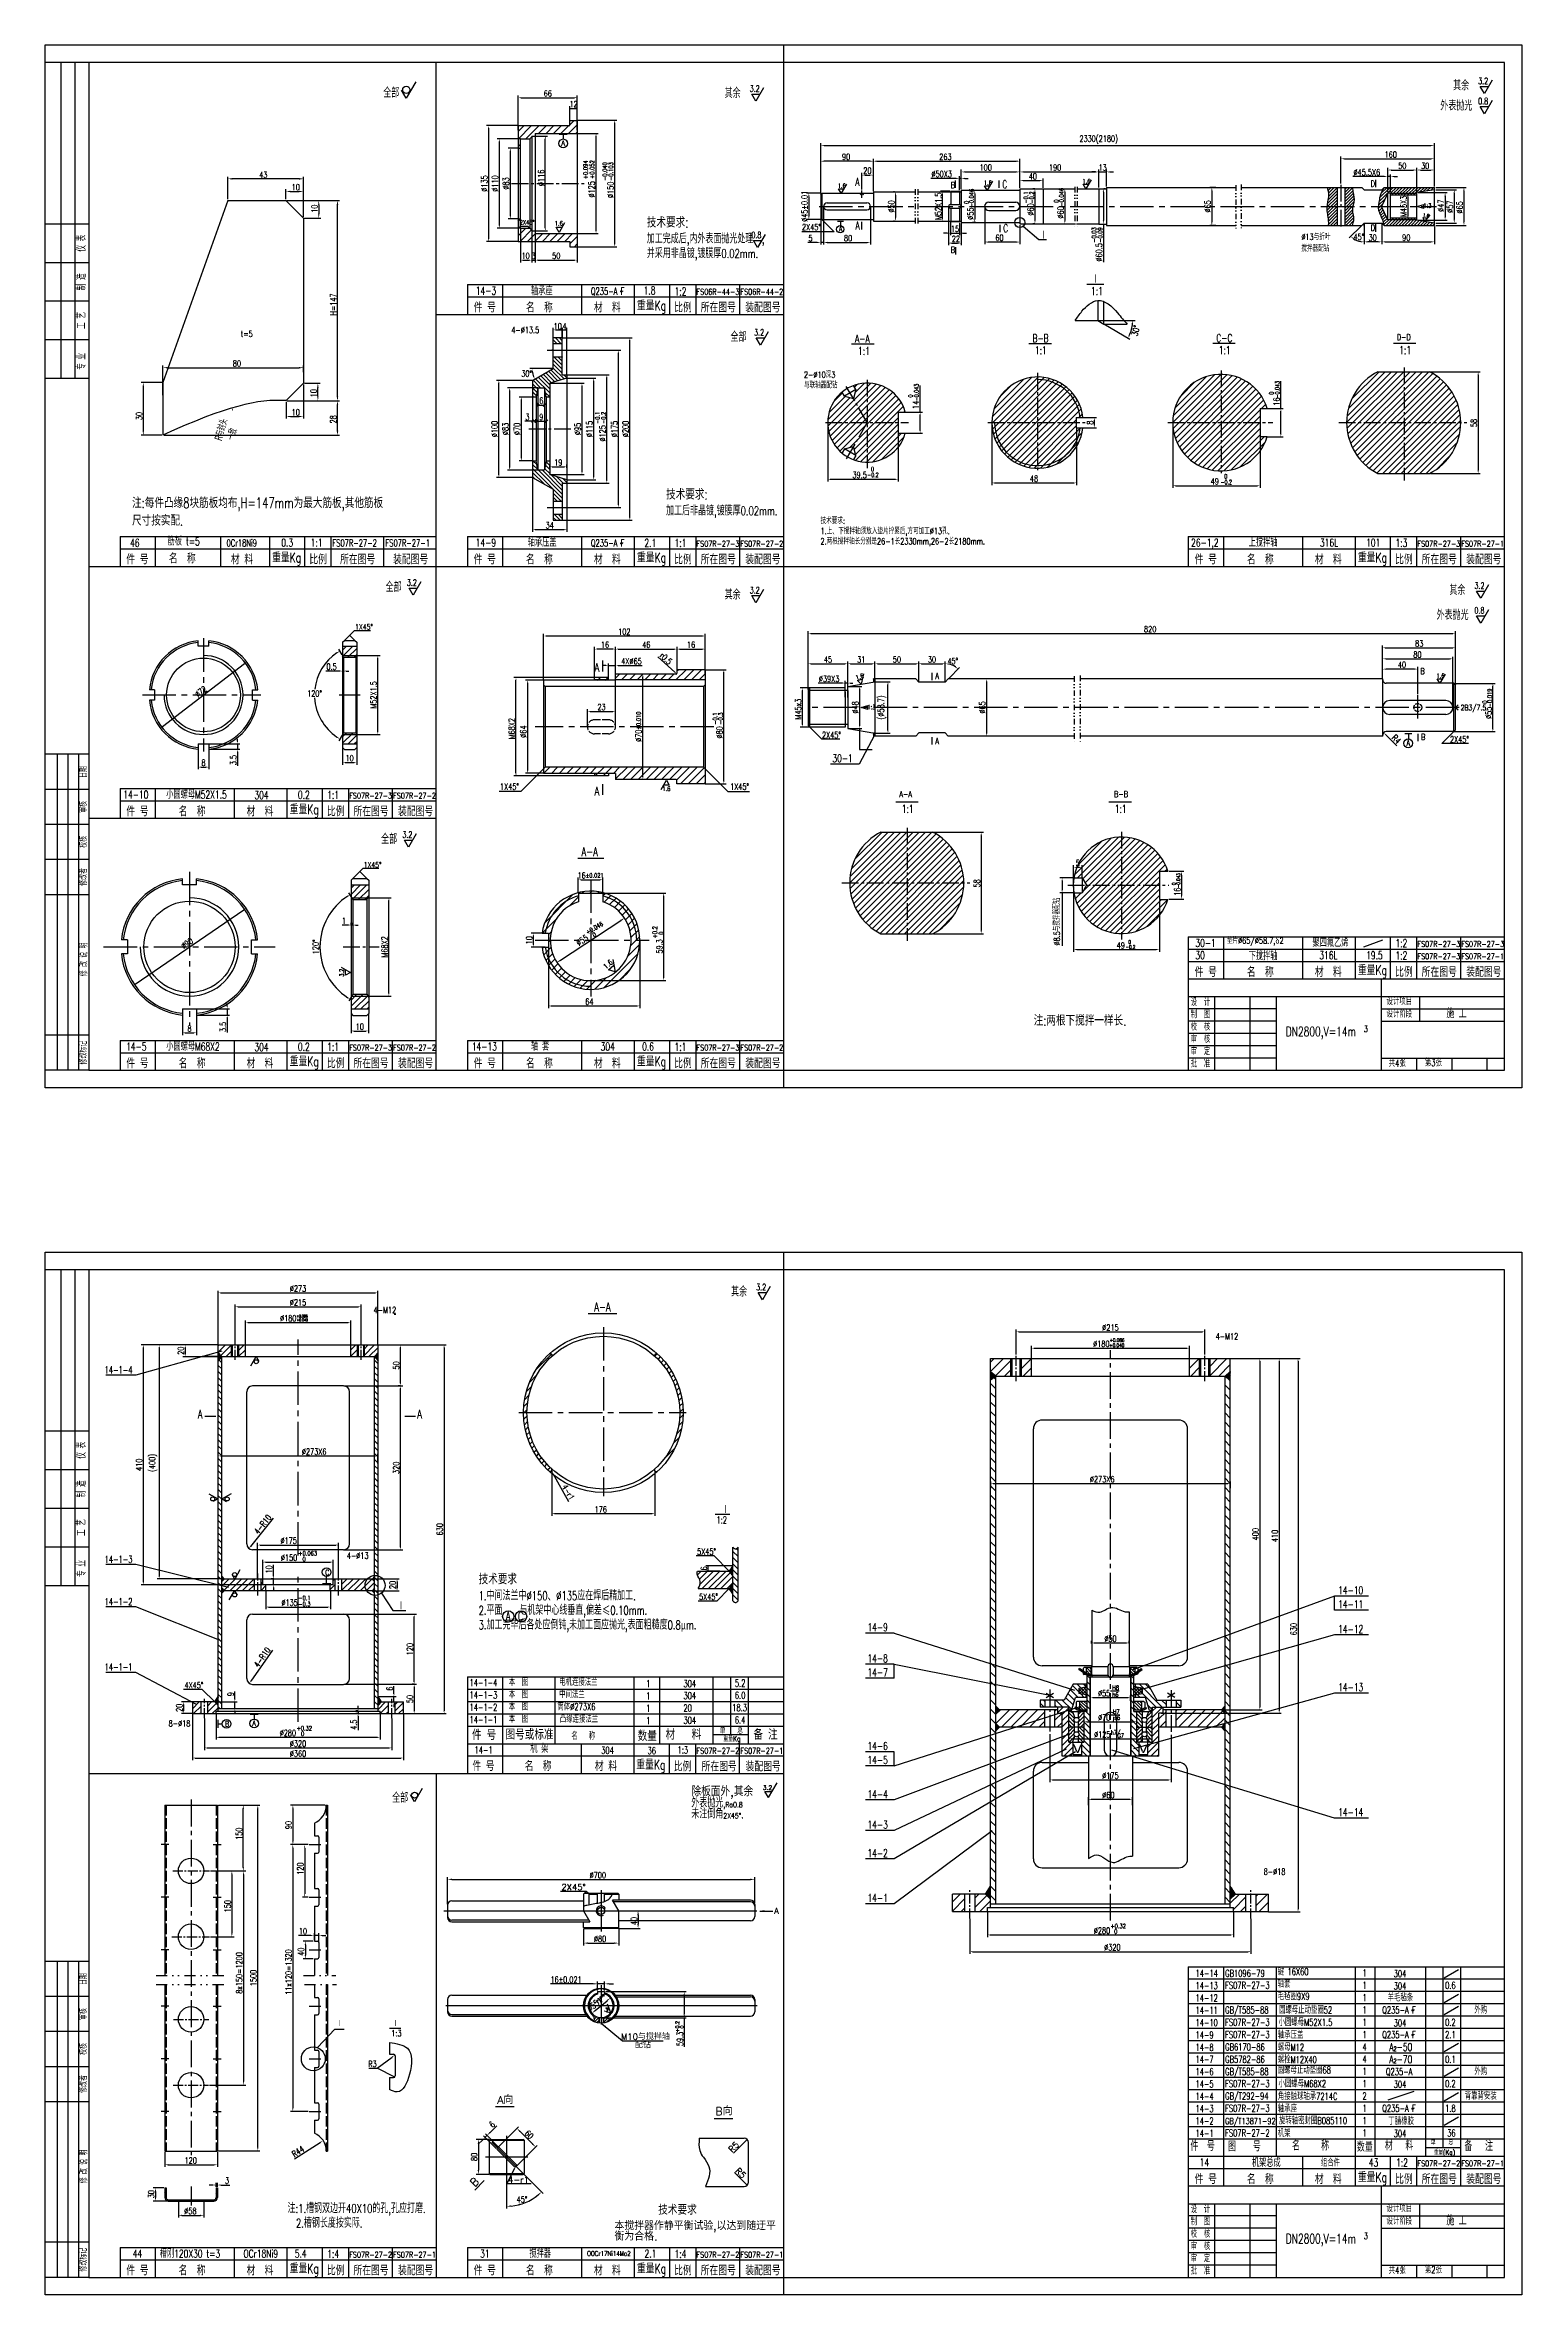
# Model space of a CAD drawing. Extents: x 946 to 3405, y -336 to 946.
# Drawn here: x 1800 to 2641, y -336 to 946 of the extents above; entities that cross this region are included whole.
import ezdxf

# ---------------------------------------------------------------- set-up
doc = ezdxf.new("R2010")
doc.units = 0
doc.header["$MEASUREMENT"] = 0
for name, pattern in [('ACAD_ISO02W100', [15, 12, -3]), ('CENTER2', [28.575, 19.05, -3.175, 3.175, -3.175]), ('DIVIDE2', [15.875, 6.35, -3.175, 0, -3.175, 0, -3.175]), ('EBLTYPE4', [45, 30, -3, 3, -3, 3, -3])]:
    doc.linetypes.add(name, pattern=pattern)
doc.layers.get('0').update_dxf_attribs({"linetype": 'CONTINUOUS'})
doc.layers.get('DEFPOINTS').update_dxf_attribs({"linetype": 'CONTINUOUS'})
for name, color, linetype in [('5剖面线层', 2, 'CONTINUOUS'), ('6文字层', 3, 'CONTINUOUS'), ('中心线', 1, 'CENTER2'), ('双点', 6, 'DIVIDE2'), ('图层1', 4, 'CONTINUOUS'), ('尺寸线', 3, 'CONTINUOUS'), ('标注线', 3, 'CONTINUOUS'), ('粗实线', 7, 'CONTINUOUS'), ('细实线', 4, 'CONTINUOUS'), ('虚线', 2, 'ACAD_ISO02W100')]:
    doc.layers.add(name, color=color, linetype=linetype)
doc.styles.add('STYLE1', font='romans.shx', dxfattribs={"width": 0.7, "height": 3.5, "bigfont": 'hz129.shx'})
doc.dimstyles.new('ISO-25', dxfattribs={"dimtxt": 2.5, "dimasz": 2.5, "dimexe": 1.25, "dimexo": 0.625, "dimtad": 1, "dimdec": 0, "dimlfac": 4, "dimdsep": 46, "dimtxsty": 'STYLE1', "dimcen": 0, "dimclrd": 256, "dimclre": 256, "dimclrt": 256, "dimadec": 0, "dimazin": 0, "dimtfac": 1, "dimtdec": 0, "dimtmove": 0, "dimatfit": 3, "dimfxl": 1, "dimtolj": 1, "dimtzin": 0, "dimarcsym": 0})
doc.dimstyles.get("Standard").update_dxf_attribs({"dimtxt": 2.5, "dimasz": 2.5, "dimexe": 1.25, "dimexo": 0.625, "dimtad": 1, "dimdec": 0, "dimlfac": 4, "dimzin": 4, "dimdsep": 46, "dimtxsty": 'STYLE1', "dimcen": 0, "dimclrd": 256, "dimclre": 256, "dimclrt": 256, "dimadec": 0, "dimazin": 0, "dimtfac": 1, "dimtdec": 0, "dimtmove": 0, "dimatfit": 3, "dimfxl": 1, "dimtolj": 1, "dimtzin": 0, "dimarcsym": 0})
pattern_1 = [(45, (411.9142, 2634.7571), (-1.767767, 1.767767), [])]
pattern_2 = [(45, (221.241, 3317.812), (-2.2097087, 2.2097087), [])]
pattern_3 = [(45, (404.031, 3021.461), (-1.767767, 1.767767), [])]
pattern_4 = [(45, (113.0126, 2810.379), (-2.6516504, 2.6516504), [])]
pattern_5 = [(315, (3701.0988, 787.3875), (0.8838835, 0.8838835), [])]
pattern_6 = [(135, (411.9142, 2634.7571), (-1.767767, -1.767767), [])]
pattern_7 = [(45, (411.9142, 2634.7571), (-1.0606602, 1.0606602), [])]
pattern_8 = [(135, (411.9142, 2634.7571), (-1.0606602, -1.0606602), [])]
pattern_9 = [(135, (411.914, 2634.757), (-2.6516504, -2.6516504), [])]
pattern_10 = [(45, (-529.9351, 0), (-0.8838835, 0.8838835), [])]

msp = doc.modelspace()

# ---------------------------------------------------------------- texts
at = {"layer": '6文字层', "style": 'STYLE1', "width": 0.7}
for s, height, p in [('全部', 5, (1992.32594, 915.90783)), ('件 号', 5.5011, (1846.02001, 650.04088)), ('名  称', 5.5011, (1870.26354, 650.56799)), ('0Cr18Ni9', 4, (1903.10069, 660.19319)), ('材 料', 5.5011, (1905.57494, 650.04088)), ('重量Kg', 5.5011, (1929.02438, 651.13388)), ('0.3', 4.5009, (1934.27665, 660.09647)), ('比例', 5.5011, (1950.25173, 650.04088)), ('1:1', 4.5009, (1951.02645, 660.09647)), ('FS07R-27-2', 4, (1963.39338, 660.21813)), ('所在图号', 5.5011, (1967.74931, 650.04088)), ('FS07R-27-1', 4, (1993.60057, 660.09863)), ('装配图号', 5.5011, (1997.93001, 650.04088))]:
    msp.add_text(s, height=height, dxfattribs=at).set_placement(p)
at = {"layer": '6文字层', "style": 'STYLE1', "width": 0.65}
for s, p in [('R与封头', (1900.19599, 720.15157)), ('一致', (1907.29713, 720.27205))]:
    msp.add_text(s, height=4, rotation=72.72178151, dxfattribs=at).set_placement(p)
at = {"layer": '6文字层', "style": 'STYLE1'}
for s, height, p in [('除板面外,其余', 5, (2167.83519, -51.58719)), ('3.2', 2.5, (2208.43062, -47.9888))]:
    msp.add_text(s, height=height, dxfattribs=at).set_placement(p)
at = {"layer": '6文字层', "attachment_point": 1, "style": 'STYLE1'}
for s, insert, char_height, width in [('t=5', (1911.1831, 783.0398), 3.5, 8.772883), ('注:每件凸缘8块筋板均布,H=147mm为最大筋板,其他筋板尺寸按实配.', (1849.29262, 688.0681), 6, 147.6977741), ('未注倒角{\\H0.6x;2X45%%d}.', (2167.74325, -59.27832), 5, 47.2113), ('外表抛光\\H3.5;,\\H3;Ra0.8', (2167.74325, -52.96054), 5, 47.2113)]:
    msp.add_mtext(s, dxfattribs=dict(at, insert=insert, char_height=char_height, width=width))
at = {"layer": '尺寸线', "style": 'STYLE1'}
for s, height, p in [('2X45%%D', 3.5, (2093.82284, -105.15822)), ('A', 3.5, (2214.91152, -118.65693)), ('A向', 4.5, (2057.28299, -226.90907)), ('B向', 4.5, (2181.52665, -233.32333)), ('4-r1', 3.5, (2063.42144, -271.82018)), ('本搅拌器作静平衡试验,以达到随迂平', 4.5, (2123.98321, -298.65786)), ('技术要求', 5.5, (2148.87616, -289.98023)), ('衡为合格.', 4.5, (2123.98321, -304.67162))]:
    msp.add_text(s, height=height, dxfattribs=at).set_placement(p)
for s, height, rotation, p in [('1.6', 1.4, 63.0571848, (2119.33281, -175.0184)), ('R5', 3.5, 45, (2190.92173, -254.87423)), ('R5', 3.5, 315, (2192.41963, -265.298)), ('B', 4.5, 45, (2044.41039, -274.39137))]:
    msp.add_text(s, height=height, rotation=rotation, dxfattribs=at).set_placement(p)
at = {"layer": '尺寸线', "insert": (2071.31914, -281.30166), "char_height": 3.5, "attachment_point": 5, "style": 'STYLE1'}
msp.add_mtext('\\A1;45%%D', dxfattribs=at)
at = {"layer": '标注线', "style": 'STYLE1', "width": 0.7}
for s, height, p in [('A', 3.024, (2093.76567, 888.43718)), ('2X45%%D', 2.5, (2070.01375, 843.47731)), ('1:3', 2.5, (2584.56345, 853.05935)), ('2X45%%d', 3.5, (2230.75773, 840.33435)), ('%%C13与折叶', 3.5, (2515.0779, 834.77341)), ('搅拌器配钻', 3.5, (2515.0779, 828.19828)), ('4-%%C13.5', 3.5, (2065.26947, 781.70954)), ('2-%%C10深3', 3.5, (2231.88086, 756.23117)), ('与联轴器配钻', 3.5, (2231.88086, 750.33204)), ('46', 4.5, (1848.16636, 659.97049)), ('1X45%%d', 3, (1976.28992, 612.86456)), ('A', 5, (2112.63514, 588.74748)), ('1:3', 2.5, (2268.04508, 567.46364)), ('2B3/7.5', 3, (2605.78496, 566.88762)), ('2X45%%D', 3.5, (2242.16004, 551.03984)), ('2X45%%D', 3.5, (2599.74964, 548.53984)), ('30-1', 4.5, (2248.04611, 537.27141)), ('1X45%%d', 3.5, (2058.81543, 521.64015)), ('A', 5, (2112.63514, 518.33092)), ('1X45%%d', 3.5, (2189.83804, 521.60317)), ('A-A', 5, (2105.22158, 483.86907)), ('1X45%%d', 3, (1981.12804, 477.36455)), ('0', 2.00004, (2416.6284, 433.91278)), ('-0.2', 2.00004, (2415.03338, 431.05963)), ('+0.086', 1.5, (1942.9231, 221.05)), ('+0.040', 1.5, (1942.99816, 218.88545)), ('4-M12', 3.5, (1986.86511, 223.54394)), ('+0.040', 2, (2405.73783, 204.18877)), ('+0.086', 2, (2405.88031, 207.07483)), ('4-M12', 3.5, (2466.34017, 208.52521)), ('14-1-4', 4, (1833.69746, 189.21319)), ('A', 5, (1886.75685, 163.48264)), ('A', 5, (2011.68712, 163.48264)), ('1:2', 4, (2182.02925, 103.59954)), ('14-1-3', 4, (1833.69746, 81.25107)), ('+0.063', 2.5, (1943.9868, 85.46072)), ('0', 2.5, (1946.33434, 82.18404)), ('C', 3, (1959.24751, 74.3241)), ('4-%%C13', 3.5, (1971.58367, 83.60843)), ('5X45%%D', 3.5, (2171.03734, 85.93243)), ('14-10', 4.5, (2536.05267, 63.40118)), ('14-1-2', 4, (1833.69746, 57.16979)), ('-0.1', 2.5, (1943.9868, 59.99904)), ('-0.3', 2.5, (1943.9868, 56.55646)), ('A', 5, (2062.07439, 48.49647)), ('C', 5, (2069.01875, 48.29647)), ('5X45%%D', 3.5, (2172.15013, 60.22305)), ('14-11', 4.5, (2536.05267, 55.40118)), ('14-9', 4.5, (2268.03784, 42.37779)), ('14-12', 4.5, (2536.05267, 41.2918)), ('14-8', 4.5, (2268.03784, 24.61204)), ('14-1-1', 4, (1833.69746, 19.87625)), ('4X45%%D', 3.5, (1879.11876, 9.83398)), ('14-7', 4.5, (2268.03784, 16.61204)), ('H8', 2.5, (2407.43541, 8.91813)), ('h6', 2.5, (2407.43541, 5.00803)), ('14-13', 4.5, (2536.05267, 8.1752)), ('8-%%C18', 3.5, (1870.09172, -11.95941)), ('B', 3, (1902.17913, -11.96961)), ('A', 3, (1917.77252, -11.46957)), ('+0.32', 2.5, (1942.97661, -14.19678)), ('图号或标准', 6, (2062.00085, -19.43648)), ('材   料', 6, (2153.09477, -19.43648)), ('单', 3.5, (2183.90354, -15.99701)), ('总', 3.5, (2193.90354, -15.99701)), ('备 注', 6, (2203.09477, -19.43648)), ('js6', 2.5, (2407.62771, -8.07201)), ('H7', 2.5, (2407.74858, -4.7672)), ('0', 2.5, (1945.50485, -17.3319)), ('件 号', 6, (2042.87598, -19.65511)), ('名   称', 4, (2099.43949, -19.43648)), ('数量', 6, (2137.21964, -20.23217)), ('重量Kg', 3, (2185.98559, -20.41858)), ('14-6', 4.5, (2268.03784, -25.26173)), ('h7/', 2.5, (2406.54129, -16.60323)), ('G7', 2.5, (2410.39876, -18.4662)), ('件 号', 5.5, (2043.08756, -37.25515)), ('名  称', 5.5, (2072.88438, -37.25515)), ('材 料', 5.5, (2112.7841, -37.25515)), ('重量Kg', 5.5, (2136.42199, -36.40147)), ('比例', 5.5, (2157.75463, -37.49424)), ('所在图号', 5.5, (2173.56711, -37.49424)), ('装配图号', 5.5, (2198.63256, -37.49424)), ('14-5', 4.5, (2268.03784, -33.26173)), ('14-4', 4.5, (2268.03784, -52.71823)), ('14-14', 4.5, (2536.05267, -63.02179)), ('14-3', 4.5, (2268.03784, -70.09239)), ('14-2', 4.5, (2268.03784, -86.30651)), ('8-%%C18', 3.5, (2493.67461, -96.39147)), ('14-1', 4.5, (2268.03784, -111.81084)), ('+0.32', 2.5, (2406.42825, -126.82794)), ('0', 2.5, (2408.5061, -129.93227))]:
    msp.add_text(s, height=height, dxfattribs=at).set_placement(p)
at = {"layer": '标注线', "style": 'STYLE1'}
for s, height, rotation, width, p in [('+0.094', 2.5, 90, 0.7, (2108.76275, 869.38914)), ('+0.052', 2.5, 90, 0.7, (2112.50666, 869.54993)), ('-0.040', 2.5, 90, 0.7, (2119.7698, 868.41704)), ('-0.103', 2.5, 90, 0.7, (2123.19167, 868.41704)), ('-0.046', 2.5, 90, 0.7, (2328.49806, 853.2629)), ('-0.1', 2.5, 90, 0.7, (2359.53265, 855.44367)), ('-0.2', 2.5, 90, 0.7, (2362.86252, 855.44367)), ('-0.046', 2.5, 90, 0.7, (2379.72658, 853.79535)), ('0', 2.5, 90, 0.7, (2325.6939, 855.25802)), ('0', 2.5, 90, 0.7, (2376.82478, 856.00282)), ('仪 表', 4.5, 90, 0.65, (1822.88323, 828.12701)), ('-0.03', 2.5, 90, 0.7, (2398.29714, 833.17959)), ('-0.09', 2.5, 90, 0.7, (2401.74421, 833.17959)), ('制 造', 4.5, 90, 0.65, (1822.88323, 806.12701)), ('工 艺', 4.5, 90, 0.65, (1822.88323, 784.12701)), ('专 业', 4.5, 90, 0.65, (1822.88323, 760.81613)), ('0', 2.5, 90, 0.65, (2293.87398, 745.00669)), ('-0.043', 2.5, 90, 0.65, (2297.19638, 742.91588)), ('0', 2.5, 90, 0.65, (2499.31886, 746.61068)), ('-0.043', 2.5, 90, 0.65, (2502.64126, 744.51987)), ('-0.1', 2.5, 90, 0.7, (2115.54762, 729.96083)), ('-0.2', 2.5, 90, 0.7, (2119.0146, 729.96083)), ('-0.019', 2.5, 90, 0.7, (2623.59103, 568.62541)), ('-0.3', 2.5, 90, 0.7, (2185.67637, 558.67159)), ('0', 2.5, 90, 0.7, (2620.78687, 570.62054)), ('-0.1', 2.5, 90, 0.7, (2182.53437, 558.67159)), ('日期', 4, 90, 0.65, (1823.57082, 528.33011)), ('审核', 4, 90, 0.65, (1823.57082, 508.42429)), ('校核', 4, 90, 0.65, (1823.57082, 488.56924)), ('修改者', 4, 90, 0.65, (1823.57082, 466.91379)), (' 0', 2.00004, 90, 0.7, (2443.5129, 466.11712)), ('-0.043', 2.00004, 90, 0.7, (2446.01146, 465.60208)), ('+0.046', 2.5, 30.28405513, 0.7, (2108.60832, 439.09951)), ('0', 2.5, 30.28405513, 0.7, (2112.32384, 437.51393)), ('+0.2', 2.5, 90, 0.7, (2148.2243, 436.97351)), ('0', 2.5, 90, 0.7, (2151.77122, 439.00129)), ('修 改 说 明', 4, 90, 0.65, (1823.85197, 415.43109)), ('修改标记', 4, 90, 0.65, (1823.57082, 365.16825)), ('仪 表', 4.5, 90, 0.65, (1822.88322, 140.59215)), ('制 造', 4.5, 90, 0.65, (1822.88322, 118.59215)), ('工 艺', 4.5, 90, 0.65, (1822.88322, 96.59215)), ('专 业', 4.5, 90, 0.65, (1822.88322, 73.28127)), ('日期', 4, 90, 0.65, (1823.5708, -159.20475)), ('审核', 4, 90, 0.65, (1823.5708, -179.11058)), ('校核', 4, 90, 0.65, (1823.5708, -198.96562)), ('修改者', 4, 90, 0.65, (1823.5708, -220.62108)), ('修 改 说 明', 4, 90, 0.65, (1823.85195, -272.10377)), ('修改标记', 4, 90, 0.65, (1823.5708, -322.36661))]:
    msp.add_text(s, height=height, rotation=rotation, dxfattribs=dict(at, width=width)).set_placement(p)
at = {"layer": '标注线', "attachment_point": 1, "style": 'STYLE1'}
for s, insert, char_height, width in [('1.6', (2251.12606, 866.97075), 2.5, 5.2721), ('A', (2261.11138, 870.14353), 4.5, 5.2721), ('B', (2315.46195, 867.76973), 3.5, 5.2721), ('1.6', (2334.33561, 868.63742), 2.5, 5.2721), ('C', (2344.81454, 868.7414), 4.5, 5.2721), ('1.6', (2390.47552, 869.47075), 2.5, 5.2721), ('D', (2554.59658, 868.55004), 3.5, 5.2721), ('技术要求:\\P\\H5;加工完成后,内外表面抛光处理  ,\\P并采用非晶镀,镀膜厚0.02mm.', (2142.401, 847.8438), 6, 88.7414), ('A', (2251.74813, 842.52357), 3, 3.69047), ('A', (2261.21383, 845.22405), 4.5, 5.2721), ('C', (2345.32435, 843.67081), 4.5, 5.2721), ('\\fﾷￂￋￎ_GB2312|b0|i0|c134|p49;Ⅰ', (2365.93701, 840.00243), 4.5, 6.9746), ('D', (2554.64301, 843.45874), 3.5, 5.2721), ('Q235-A\\H3; \\H4;F', (2110.57597, 807.58701), 4, 67.4737), ('1:1', (2395.32373, 807.89193), 4.5, 5.2721), ('\\fﾷￂￋￎ_GB2312|b0|i0|c134|p49;Ⅰ', (2395.83784, 815.00805), 4.5, 6.9746), ('A-A', (2260.97756, 780.76663), 4.5, 5.2721), ('1:1', (2262.6812, 773.79142), 4.5, 5.2721), ('B-B', (2362.00751, 781.00858), 4.5, 5.2721), ('1:1', (2363.40664, 774.13583), 4.5, 5.2721), ('C-C', (2466.66601, 781.12605), 4.5, 5.2721), ('1:1', (2468.06514, 774.2533), 4.5, 5.2721), ('D-D', (2569.47879, 781.12605), 3.5, 5.2721), ('1:1', (2570.87792, 774.2533), 4.5, 5.2721), ('技术要求:\\P\\H5;加工后非晶镀,镀膜厚0.02mm.', (2153.36929, 692.92332), 6, 88.7414), ('技术要求:\\P1.上{\\fSimSun|b0|i0|c134|p2;、}下搅拌轴须放入垫片拧紧后,方可加工%%C13孔.\\P2.两根搅拌轴长分别是26-1长2330mm,26-2长2180mm.', (2241.30695, 676.56093), 3.5, 209.6074), ('Q235-A\\H3; \\H4;F', (2110.57597, 664.087), 4, 67.4737), ('B', (2582.8806, 590.92935), 3.5, 5.2721), ('A', (2306.63027, 588.19326), 3.5, 5.2721), ('1.6', (2592.05954, 587.82344), 2.5, 5.2721), ('A', (2306.63027, 551.13339), 3.5, 5.2721), ('A', (2574.96725, 550.09866), 3.5, 4.428564), ('A-A', (2286.17021, 520.87424), 3.5, 5.2721), ('1:1', (2287.56934, 513.00149), 4.5, 5.2721), ('B-B', (2408.48391, 520.87424), 3.5, 5.2721), ('1:1', (2408.85616, 513.00149), 4.5, 5.2721), ('注:两根下搅拌一样长.', (2362.6811, 393.28367), 6, 150.0092), ('A-A', (2112.48337, 229.52406), 5, 5.2721), ('\\fﾷￂￋￎ_GB2312|b0|i0|c134|p49;Ⅰ', (2184.89065, 114.2002), 4.5, 3.9222093), ('技术要求\\P{\\H0.8333x;1.中间法兰中%%C150\\fFangSong_GB2312|b0|i0|c134|p49;、\\Fromans.shx,hz129.shx|c134;%%C135应在焊后精加工.\\P2.平面    与机架中心线垂直,偏差\\fFangSong_GB2312|b0|i0|c134|p49;≤\\Fromans.shx,hz129.shx|c134;0.10mm.\\P3.加工完毕后各处应倒钝,未加工面应抛光,表面粗糙度0.8\\fFangSong_GB2312|b0|i0|c134|p49;μ\\Fromans.shx,hz129.shx|c134;m.}', (2046.64155, 75.06119), 6, 193.9886), ('\\fﾷￂￋￎ_GB2312|b0|i0|c134|p49;Ⅰ', (2000.16974, 59.33072), 4.5, 9.2631), ('14-1-4', (2041.44414, 14.95964), 4, 67.4737), ('本  图', (2063.80777, 15.26732), 4, 67.4737), ('电机连接法兰', (2092.50162, 15.3102), 4, 67.4737), ('1', (2142.07159, 14.46904), 4, 67.4737), ('304', (2163.26842, 14.55213), 4, 67.4737), ('5.2', (2192.53318, 14.74872), 4, 5.5786), ('14-1-3', (2041.44414, 7.95964), 4, 67.4737), ('14-1-2', (2041.44414, 0.95964), 4, 67.4737), ('本  图', (2063.80777, 8.26732), 4, 67.4737), ('本  图', (2063.80777, 1.26732), 4, 67.4737), ('筒体%%c273X6', (2091.49879, 1.3102), 4, 67.4737), ('中间法兰', (2092.50162, 8.3102), 4, 67.4737), ('1', (2142.07159, 7.46904), 4, 67.4737), ('1', (2142.07159, 0.46904), 4, 67.4737), ('304', (2163.26842, 7.55213), 4, 67.4737), ('20', (2163.26842, 0.55213), 4, 67.4737), ('18.3', (2191.03318, 0.74872), 4, 5.5786), ('6.0', (2192.53318, 7.74872), 4, 5.5786), ('14-1-1', (2041.44414, -6.04036), 4, 67.4737), ('本  图', (2063.80777, -5.73268), 4, 67.4737), ('凸缘连接法兰', (2092.86899, -5.6898), 4, 67.4737), ('1', (2142.07159, -6.53096), 4, 67.4737), ('304', (2163.26842, -6.44787), 4, 67.4737), ('6.4', (2192.53318, -6.25128), 4, 5.5786), ('14-1', (2044.34317, -23.26447), 4, 67.4737), ('机 架', (2076.04186, -22.41721), 4.5, 67.4737), ('304', (2116.41173, -23.44787), 4, 67.4737), ('36', (2142.83876, -23.61313), 4, 67.4737), ('1:3', (2159.90212, -23.37469), 4, 67.4737), ('键 16X60', (2501.64448, -149.64407), 4, 45), ('轴套', (2501.64448, -156.64407), 4, 45), ('毛毡圈9X9', (2501.64448, -163.64407), 4, 45), ('{\\fSimSun|b0|i0|c134|p2;Ⅰ}', (1965.86927, -179.10226), 3.5, 5.8387178), ('{\\fSimSun|b0|i0|c134|p2;Ⅰ}', (1997.74401, -179.10226), 3.5, 5.8387178), ('Q235-A\\H3; \\H4;F', (2561.15815, -171.44786), 4, 67.4737), ('1:3', (1996.91928, -184.89981), 3.5, 6.4587215), ('Q235-A\\H3; \\H4;F', (2561.15815, -185.44786), 4, 67.4737), ('A\\H2.5;2\\H4.5;-50', (2565.12708, -192.26586), 4.5, 28.9228), ('A\\H2.5;2\\H4.5;-70', (2565.12708, -199.26586), 4.5, 28.9228), ('圆螺母止动垫圈68', (2501.64448, -205.64407), 4, 45), ('Q235-A', (2563.26305, -206.44786), 4, 67.4737), ('Q235-A\\H3; \\H4;F', (2561.15815, -227.44786), 4, 67.4737), ('组合件', (2526.22817, -258.44786), 4, 67.4737), ('{\\H1.429x;注:1.槽钢双边开40X10的孔,孔应打磨.\\P  2.槽钢长度按实际.}', (1937.83695, -283.97672), 3.5, 80.2892762)]:
    msp.add_mtext(s, dxfattribs=dict(at, insert=insert, char_height=char_height, width=width))
for insert, char_height, width, rotation in [((2584.50912, 850.00585), 2, 4.21768, 349.79614377), ((2261.02938, 586.51966), 2.5, 5.2721, 17.76467915)]:
    msp.add_mtext('1.6', dxfattribs=dict(at, insert=insert, char_height=char_height, width=width, rotation=rotation))
at = {"layer": '标注线', "extrusion": (0, 0, -1), "char_height": 3.5, "width": 5.2721, "attachment_point": 1, "text_direction": (1, 0, 0), "style": 'STYLE1'}
for insert in [(2315.46195, 827.42168), (2583.25012, 549.99111)]:
    msp.add_mtext('B', dxfattribs=dict(at, insert=insert))
at = {"layer": '标注线', "insert": (2091.68642, 785.61038), "char_height": 3.5, "attachment_point": 5, "style": 'STYLE1'}
msp.add_mtext('\\A1;10', dxfattribs=at)
at = {"layer": '标注线', "insert": (2073.95801, 758.59086), "char_height": 3.5, "attachment_point": 5, "rotation": 358.3144339, "style": 'STYLE1'}
msp.add_mtext('\\A1;30°', dxfattribs=at)
at = {"layer": '细实线', "color": 3, "linetype": 'ByBlock', "style": 'STYLE1'}
for s, height, width, p in [('3.2', 3.6, 0.7, (2200.96834, 919.1373)), ('其余', 5, 0.7, (2601.51178, 920.05732)), ('3.2', 3.6, 0.7, (2615.7758, 923.52739)), ('其余', 5, 0.7, (2186.70431, 915.66724)), ('外表抛光', 5, 0.7, (2594.23309, 908.54609)), ('0.8', 3.6, 0.7, (2615.7758, 912.01616)), ('1.6', 2.594592, 0.7, (2089.87554, 842.9515)), ('0.8', 3.6, 0.7, (2201.92106, 835.74007)), ('14-3', 4.5, 0.7, (2045.00798, 803.5942)), ('轴承座', 4.5, 0.7, (2076.44564, 803.29585)), ('1.8', 4.5, 0.7, (2140.57843, 803.71754)), ('1:2', 4.5, 0.7, (2158.23682, 803.19103)), ('件 号', 5.5, 0.7, (2043.8053, 793.54063)), ('名  称', 5.5, 0.7, (2073.60211, 793.54063)), ('材  料', 5.5, 0.7, (2112.28806, 793.54063)), ('重量Kg', 5.5, 0.7, (2136.79307, 794.63341)), ('比例', 5.5, 0.7, (2158.01617, 793.54063)), ('FS06R-44-3', 3.3, 0.7, (2170.70514, 803.5942)), ('所在图号', 5.5, 0.7, (2173.11302, 793.54063)), ('FS06R-44-2', 3.3, 0.7, (2195.70514, 803.5942)), ('装配图号', 5.5, 0.7, (2198.49322, 793.54063)), ('全部', 5, 0.7, (2190.04751, 776.82006)), ('3.2', 3.6, 0.7, (2203.4798, 780.29013)), ('0', 2.5, 0.65, (2270.06244, 702.99617)), ('-0.2', 2.5, 0.65, (2267.97163, 699.67377)), ('-0.2', 2.5, 0.65, (2469.14394, 695.56098)), ('0', 2.5, 0.65, (2471.23475, 698.88338)), ('件 号', 5.5, 0.7, (2043.8053, 650.04062)), ('14-9', 4.5, 0.7, (2044.94403, 660.09419)), ('名  称', 5.5, 0.7, (2073.60211, 650.04062)), ('轴承压盖', 4.5, 0.7, (2074.63332, 660.09419)), ('材  料', 5.5, 0.7, (2112.28806, 650.04062)), ('重量Kg', 5.5, 0.7, (2136.79307, 651.13339)), ('2.1', 4.5, 0.7, (2141.01263, 659.95427)), ('比例', 5.5, 0.7, (2158.01617, 650.04062)), ('1:1', 4.5, 0.7, (2158.17083, 659.95427)), ('FS07R-27-3', 3.3, 0.7, (2170.70514, 660.09419)), ('所在图号', 5.5, 0.7, (2173.11302, 650.04062)), ('FS07R-27-2', 3.3, 0.7, (2195.70514, 660.09419)), ('装配图号', 5.5, 0.7, (2198.49322, 650.04062)), ('26-1,2', 4.5, 0.7, (2452.3144, 660.09419)), ('件 号', 5.5, 0.7, (2454.3053, 650.04062)), ('名  称', 5.5, 0.7, (2484.10211, 650.04062)), ('上搅拌轴', 4.5, 0.7, (2485.13332, 660.09419)), ('材  料', 5.5, 0.7, (2522.78806, 650.04062)), ('316L', 4.5, 0.7, (2525.66692, 660.09419)), ('重量Kg', 5.5, 0.7, (2547.29307, 651.13339)), ('101', 4.5, 0.7, (2551.97357, 660.09419)), ('比例', 5.5, 0.7, (2568.51617, 650.04062)), ('1:3', 4.5, 0.7, (2568.67083, 659.95428)), ('FS07R-27-3', 3.3, 0.7, (2581.20514, 660.09419)), ('所在图号', 5.5, 0.7, (2583.61302, 650.04062)), ('FS07R-27-1', 3.3, 0.7, (2606.20514, 660.09419)), ('装配图号', 5.5, 0.7, (2608.99322, 650.04062)), ('3.2', 3.6, 0.7, (2005.7596, 637.80592)), ('全部', 5, 0.7, (1993.65238, 634.33585)), ('其余', 5, 0.7, (2186.70431, 630.01259)), ('3.2', 3.6, 0.7, (2200.96834, 633.48265)), ('其余', 5, 0.7, (2599.40294, 632.59245)), ('3.2', 3.6, 0.7, (2613.66696, 636.06252)), ('外表抛光', 5, 0.7, (2592.12425, 618.45747)), ('0.8', 3.6, 0.7, (2613.66696, 621.92754)), ('14-10', 4.5, 0.7, (1844.28129, 516.59421)), ('小圆螺母M52X1.5', 4.5, 0.7, (1868.76553, 516.59421)), ('名  称', 5.5, 0.7, (1875.85212, 506.54064)), ('304', 4.5, 0.7, (1918.95557, 516.24764)), ('重量Kg', 5.5, 0.7, (1939.04307, 507.63342)), ('0.2', 4.5, 0.7, (1943.71606, 516.4543)), ('1:1', 4.5, 0.7, (1960.42083, 516.4543)), ('FS07R-27-3', 3.3, 0.7, (1972.95514, 516.59421)), ('FS07R-27-2', 3.3, 0.7, (1997.95514, 516.59421)), ('1.6', 2.52, 0.7, (2151.21798, 520.92043)), ('件 号', 5.5, 0.7, (1846.0553, 506.54064)), ('材  料', 5.5, 0.7, (1914.53807, 506.54064)), ('比例', 5.5, 0.7, (1960.26618, 506.54064)), ('所在图号', 5.5, 0.7, (1975.36302, 506.54064)), ('装配图号', 5.5, 0.7, (2000.74322, 506.54064)), ('全部', 5, 0.7, (1991.1111, 490.83584)), ('3.2', 3.6, 0.7, (2003.21833, 494.30591)), ('30-1', 4.5, 0.7, (2454.72846, 432.0942)), ('聚四氟乙烯', 4.5, 0.7, (2521.44323, 432.0942)), ('1:2', 4.5, 0.7, (2568.67083, 431.95428)), ('30', 4.5, 0.7, (2454.72846, 425.0942)), ('下搅拌轴', 4.5, 0.7, (2485.13332, 424.5942)), ('316L', 4.5, 0.7, (2525.32094, 425.0942)), ('19.5', 4.5, 0.7, (2551.97358, 425.0942)), ('1:2', 4.5, 0.7, (2568.67083, 424.95428)), ('FS07R-27-3', 3.3, 0.7, (2581.20514, 432.0942)), ('FS07R-27-3', 3.3, 0.7, (2581.20514, 425.0942)), ('FS07R-27-3', 3.3, 0.7, (2606.20514, 432.0942)), ('FS07R-27-1', 3.3, 0.7, (2606.20514, 425.0942)), ('件 号', 5.5, 0.7, (2454.3053, 415.04062)), ('名  称', 5.5, 0.7, (2484.10212, 415.04062)), ('材  料', 5.5, 0.7, (2522.78807, 415.04062)), ('重量Kg', 5.5, 0.7, (2547.29307, 416.1334)), ('比例', 5.5, 0.7, (2568.51618, 415.04062)), ('所在图号', 5.5, 0.7, (2583.61302, 415.04062)), ('装配图号', 5.5, 0.7, (2608.99322, 415.04062)), ('14-5', 4.5, 0.7, (1845.93273, 373.0942)), ('小圆螺母M68X2', 4.5, 0.7, (1868.76552, 373.0942)), ('304', 4.5, 0.7, (1918.95557, 372.74763)), ('0.2', 4.5, 0.7, (1943.71605, 372.95429)), ('1:1', 4.5, 0.7, (1960.42083, 372.95429)), ('FS07R-27-3', 3.3, 0.7, (1972.95513, 373.0942)), ('FS07R-27-2', 3.3, 0.7, (1997.95513, 373.0942)), ('14-13', 4.5, 0.7, (2042.73789, 373.0942)), ('轴 套', 4.5, 0.7, (2076.47708, 373.0942)), ('304', 4.5, 0.7, (2116.07832, 373.0942)), ('0.6', 4.5, 0.7, (2139.70596, 373.0942)), ('1:1', 4.5, 0.7, (2158.17083, 372.95429)), ('FS07R-27-3', 3.3, 0.7, (2170.70514, 373.0942)), ('FS07R-27-2', 3.3, 0.7, (2195.70514, 373.0942)), ('件 号', 5.5, 0.7, (1846.05529, 363.04063)), ('名  称', 5.5, 0.7, (1875.85211, 363.04063)), ('材  料', 5.5, 0.7, (1914.53806, 363.04063)), ('重量Kg', 5.5, 0.7, (1939.04307, 364.13341)), ('比例', 5.5, 0.7, (1960.26617, 363.04063)), ('所在图号', 5.5, 0.7, (1975.36302, 363.04063)), ('装配图号', 5.5, 0.7, (2000.74321, 363.04063)), ('件 号', 5.5, 0.7, (2043.8053, 363.04063)), ('名  称', 5.5, 0.7, (2073.60211, 363.04063)), ('材  料', 5.5, 0.7, (2112.28806, 363.04063)), ('重量Kg', 5.5, 0.7, (2136.79307, 364.13341)), ('比例', 5.5, 0.7, (2158.01617, 363.04063)), ('所在图号', 5.5, 0.7, (2173.11302, 363.04063)), ('装配图号', 5.5, 0.7, (2198.49322, 363.04063)), ('其余', 5, 0.7, (2190.38772, 233.04721)), ('3.2', 3.6, 0.7, (2204.65174, 236.51728)), ('FS07R-27-2', 3.3, 0.7, (2170.70515, -27.44067)), ('FS07R-27-1', 3.3, 0.7, (2195.70515, -27.44067)), ('全部', 5, 0.7, (1997.42185, -55.25647)), ('件 号', 5.5, 0.7, (2454.30529, -272.49424)), ('14', 4.5, 0.7, (2457.20894, -262.44067)), ('名  称', 5.5, 0.7, (2484.10211, -272.49424)), ('机架总成', 4.5, 0.7, (2486.94563, -262.73902)), ('材  料', 5.5, 0.7, (2522.78806, -272.49424)), ('重量Kg', 5.5, 0.7, (2547.29306, -271.40146)), ('43', 4.5, 0.7, (2553.55175, -262.58058)), ('比例', 5.5, 0.7, (2568.51617, -272.49424)), ('1:2', 4.5, 0.7, (2569.03564, -262.58058)), ('FS07R-27-2', 3.3, 0.7, (2581.20513, -262.44067)), ('所在图号', 5.5, 0.7, (2583.61301, -272.49424)), ('FS07R-27-1', 3.3, 0.7, (2606.20513, -262.44067)), ('装配图号', 5.5, 0.7, (2608.99321, -272.49424)), ('件 号', 5.5, 0.7, (1846.05529, -324.49423)), ('44', 4.5, 0.7, (1849.73421, -314.44065)), ('槽刚120X30 t=3', 4.5, 0.7, (1865.06845, -314.44065)), ('名  称', 5.5, 0.7, (1875.85211, -324.49423)), ('OCr18Ni9', 4.5, 0.7, (1912.74006, -314.44065)), ('材  料', 5.5, 0.7, (1914.53806, -324.49423)), ('重量Kg', 5.5, 0.7, (1939.04306, -323.40145)), ('5.4', 4.5, 0.7, (1941.95595, -314.44065)), ('比例', 5.5, 0.7, (1960.26617, -324.49423)), ('1:4', 4.5, 0.7, (1960.42082, -314.58057)), ('FS07R-27-2', 3.3, 0.7, (1972.95513, -314.44065)), ('所在图号', 5.5, 0.7, (1975.36301, -324.49423)), ('FS07R-27-1', 3.3, 0.7, (1997.95513, -314.44065)), ('装配图号', 5.5, 0.7, (2000.74321, -324.49423)), ('件 号', 5.5, 0.7, (2043.8053, -324.49423)), ('31', 4.5, 0.7, (2047.48422, -314.44066)), ('名  称', 5.5, 0.7, (2073.60211, -324.49423)), ('搅拌器', 4.5, 0.7, (2075.57907, -314.44066)), ('OOCr17Ni14Mo2', 2.7, 0.7, (2108.38719, -313.4734)), ('材  料', 5.5, 0.7, (2112.28806, -324.49423)), ('重量Kg', 5.5, 0.7, (2136.79307, -323.40146)), ('2.1', 4.5, 0.7, (2141.1047, -314.44066)), ('比例', 5.5, 0.7, (2158.01617, -324.49423)), ('1:4', 4.5, 0.7, (2158.17083, -314.58058)), ('FS07R-27-2', 3.3, 0.7, (2170.70514, -314.44066)), ('所在图号', 5.5, 0.7, (2173.11302, -324.49423)), ('FS07R-27-1', 3.3, 0.7, (2195.70514, -314.44066)), ('装配图号', 5.5, 0.7, (2198.49322, -324.49423))]:
    msp.add_text(s, height=height, dxfattribs=dict(at, width=width)).set_placement(p)
at = {"layer": '细实线', "color": 3, "linetype": 'ByBlock', "style": 'STYLE1', "width": 0.7}
for s, height, rotation, p in [('1.6', 3.024, 41.00259746, (2119.17387, 419.24624)), ('3.2', 2.52, 90, (1969.8766, 415.06915))]:
    msp.add_text(s, height=height, rotation=rotation, dxfattribs=at).set_placement(p)
at = {"layer": '细实线', "color": 3, "linetype": 'EBLTYPE4', "style": 'STYLE1', "width": 0.7}
for p in [(2506.24111, 381.1891), (2506.24111, -306.34575)]:
    msp.add_text('DN2800,V=14m', height=5.4, dxfattribs=at).set_placement(p)
at = {"layer": '细实线', "color": 3, "style": 'STYLE1', "width": 0.7}
for s, height, p in [('3', 3.5, (2550.67333, 383.64476)), ('GB1096-79', 4, (2471.70513, -154.44067)), ('1', 4, (2549.8742, -154.40199)), ('304', 4, (2567.66831, -154.75322)), ('FS07R-27-3', 4, (2471.70513, -161.44067)), ('1', 4, (2549.8742, -161.40199)), ('1', 4, (2549.8742, -168.40199)), ('羊毛毡条', 4, (2564.24592, -168.44094)), ('304', 4, (2567.66831, -161.75322)), ('0.6', 4, (2596.95732, -161.41744)), ('GB/T585-88', 4, (2471.70513, -175.44067)), ('FS07R-27-3', 4, (2471.70513, -182.44067)), ('小圆螺母M52X1.5', 4, (2502.12858, -182.43307)), ('圆螺母止动垫圈52', 4, (2502.36842, -175.43307)), ('1', 4, (2549.8742, -175.40199)), ('1', 4, (2549.8742, -182.40199)), ('304', 4, (2567.66831, -182.75322)), ('0.2', 4, (2596.95732, -182.41744)), ('外购', 4, (2613.62381, -175.41744)), ('FS07R-27-3', 4, (2471.70513, -189.44067)), ('轴承压盖', 4, (2501.70769, -189.67551)), ('1', 4, (2549.8742, -189.40199)), ('2.1', 4, (2596.95732, -189.41744)), ('GB6170-86', 4, (2471.70513, -196.44067)), ('GB5782-86', 4, (2471.70513, -203.44067)), ('螺母M12', 4, (2501.70917, -196.63378)), ('螺栓M12X40', 4, (2501.70917, -203.63378)), ('4', 4, (2549.8742, -196.40199)), ('4', 4, (2549.8742, -203.40199)), ('0.1', 4, (2596.95732, -203.41744)), ('GB/T585-88', 4, (2471.70513, -210.44067)), ('FS07R-27-3', 4, (2471.70513, -217.44067)), ('小圆螺母M68X2', 4, (2502.12858, -217.43307)), ('1', 4, (2549.8742, -210.40199)), ('1', 4, (2549.8742, -217.40199)), ('304', 4, (2567.66831, -217.75322)), ('0.2', 4, (2596.95732, -217.41744)), ('外购', 4, (2613.62381, -210.41744)), ('GB/T292-94', 4, (2471.70513, -224.44067)), ('FS07R-27-3', 4, (2471.70513, -231.44067)), ('轴承座', 4, (2501.70769, -231.67551)), ('角接触球轴承7214C', 4, (2501.70917, -224.63378)), ('2', 4, (2549.8742, -224.40199)), ('1', 4, (2549.8742, -231.40199)), ('1.8', 4, (2596.95732, -231.41744)), ('背靠背安装', 4, (2608.12766, -224.41744)), ('GB/T13871-92', 3.5, (2471.70513, -238.44067)), ('FS07R-27-2', 4, (2471.70513, -245.44067)), ('机架', 4, (2501.70917, -245.63378)), ('旋转轴密封圈B085110', 4, (2502.36842, -238.43307)), ('1', 4, (2549.8742, -238.40199)), ('1', 4, (2549.8742, -245.40199)), ('丁腈橡胶', 4, (2564.6689, -238.75322)), ('304', 4, (2567.66831, -245.75322)), ('36', 4, (2598.14739, -245.41744)), ('重量(Kg)', 2.8, (2590.64852, -255.92541)), ('3', 3.5, (2550.67333, -303.89009))]:
    msp.add_text(s, height=height, dxfattribs=at).set_placement(p)
at = {"layer": '细实线', "style": 'STYLE1'}
for s, height, rotation, p in [('+0.019', 1.2, 41.89089059, (2114.03031, -169.03027)), ('0', 1.2, 41.89089059, (2116.30964, -169.2969)), ('+0.2', 2, 90, (2160.792, -186.16343)), ('0', 2, 90, (2163.29944, -183.95939))]:
    msp.add_text(s, height=height, rotation=rotation, dxfattribs=at).set_placement(p)
for s, p in [('M10与搅拌轴', (2127.73472, -190.31267)), ('配钻', (2135.62103, -195.09534))]:
    msp.add_text(s, height=3.5, dxfattribs=at).set_placement(p)
at = {"layer": '细实线', "color": 3, "attachment_point": 1, "style": 'STYLE1'}
for s, insert, char_height, width in [('筋板 t=5', (1869.46618, 665.36159), 4.56, 27.028944), ('设  计', (2452.07434, 402.52897), 4, 13.5524), ('设计项目', (2563.60716, 403.10492), 4, 20.1844), ('校  核', (2452.07434, 388.52897), 4, 13.5524), ('制  图', (2452.07434, 395.52897), 4, 13.5524), ('设计阶段', (2563.60716, 395.90551), 4, 20.1844), ('施 工', (2597.6776, 396.57308), 5, 21.6262), ('审  核', (2452.07434, 381.52897), 4, 13.5524), ('审  定', (2452.07434, 374.52897), 4, 13.5524), ('批  准', (2452.07434, 367.52897), 4, 13.5524), ('共4张', (2564.84494, 367.83945), 4, 13.5524), ('第3张', (2585.44743, 368.14268), 4, 13.5524), ('14-14', (2454.82908, -150.58952), 4, 20.1844), ('14-13', (2454.82908, -157.58952), 4, 20.1844), ('14-12', (2454.82908, -164.58952), 4, 20.1844), ('14-11', (2454.82908, -171.58952), 4, 20.1844), ('14-10', (2454.82908, -178.58952), 4, 20.1844), ('14-9', (2454.82908, -185.58952), 4, 20.1844), ('14-8', (2454.82908, -192.58952), 4, 20.1844), ('14-7', (2454.82908, -199.58952), 4, 20.1844), ('14-6', (2454.82908, -206.58952), 4, 20.1844), ('14-5', (2454.82908, -213.58952), 4, 20.1844), ('14-4', (2454.82908, -220.58952), 4, 20.1844), ('14-3', (2454.82908, -227.58952), 4, 20.1844), ('14-2', (2454.82908, -234.58952), 4, 20.1844), ('14-1', (2454.82908, -241.58952), 4, 20.1844), ('件  号', (2451.94761, -248.56188), 5, 20.1844), ('图    号', (2473.32098, -248.79389), 5, 25.5091893), ('名     称', (2509.78359, -248.3454), 5, 29.9457659), ('数量', (2546.698, -249.09013), 5, 20.1844), ('材   料', (2562.61511, -248.3454), 5, 29.9457659), ('单', (2588.75861, -247.20688), 3, 5.767), ('总', (2598.85083, -247.20688), 3, 5.767), ('备   注', (2607.94158, -248.63338), 5, 29.9457659), ('制  图', (2452.07434, -292.0059), 4, 13.5524), ('设  计', (2452.07434, -285.0059), 4, 13.5524), ('设计项目', (2563.60716, -284.42994), 4, 20.1844), ('设计阶段', (2563.60716, -291.62935), 4, 20.1844), ('施 工', (2597.6776, -290.96178), 5, 21.6262), ('校  核', (2452.07434, -299.0059), 4, 13.5524), ('审  核', (2452.07434, -306.0059), 4, 13.5524), ('批  准', (2452.07434, -320.0059), 4, 13.5524), ('审  定', (2452.07434, -313.0059), 4, 13.5524), ('共4张', (2564.84494, -319.69542), 4, 13.5524), ('第2张', (2585.44743, -319.39218), 4, 13.5524)]:
    msp.add_mtext(s, dxfattribs=dict(at, insert=insert, char_height=char_height, width=width))
at = {"layer": '细实线', "color": 3, "linetype": 'ByBlock', "insert": (2472.69228, 437.44801), "char_height": 3.5, "width": 45, "attachment_point": 1, "style": 'STYLE1'}
msp.add_mtext('垫片%%C65/%%C58.7,{\\fSimSun|b0|i0|c134|p2;δ}2', dxfattribs=at)

# ---------------------------------------------------------------- blocks, each defined once
blk = doc.blocks.new('*D36')
at = {"layer": 'DEFPOINTS', "color": 0}
for p in [(2390.8, 733.7), (2397.3, 733.7), (2390.8, 727.7)]:
    blk.add_point(p, dxfattribs=at)
at = {"layer": '标注线', "lineweight": -2}
for p, q in [((2390.8, 733.7), (2398.5, 733.7)), ((2397.3, 729.2), (2397.3, 732.2)), ((2390.8, 727.7), (2398.5, 727.7))]:
    blk.add_line(p, q, dxfattribs=at)
at = {"layer": '标注线'}
for points in [[(2397, 732.2), (2397.5, 732.2), (2397.3, 733.7)], [(2397, 729.2), (2397.5, 729.2), (2397.3, 727.7)]]:
    blk.add_solid(points, dxfattribs=at)
at = {"layer": '标注线', "insert": (2394.8, 730.7), "char_height": 3.5, "attachment_point": 5, "rotation": 90, "style": 'STYLE1'}
blk.add_mtext('\\A1;8', dxfattribs=at)
blk = doc.blocks.new('*D37')
at = {"layer": 'DEFPOINTS', "color": 0}
for p in [(2338.9, 730.7), (2387, 727.7), (2387, 696.4)]:
    blk.add_point(p, dxfattribs=at)
at = {"layer": '标注线', "lineweight": -2}
for p, q in [((2338.9, 730.7), (2338.9, 695.1)), ((2387, 727.7), (2387, 695.1)), ((2340.4, 696.4), (2385.5, 696.4))]:
    blk.add_line(p, q, dxfattribs=at)
at = {"layer": '标注线'}
for points in [[(2340.4, 696.6), (2340.4, 696.1), (2338.9, 696.4)], [(2385.5, 696.6), (2385.5, 696.1), (2387, 696.4)]]:
    blk.add_solid(points, dxfattribs=at)
at = {"layer": '标注线', "insert": (2362.9, 698.8), "char_height": 3.5, "attachment_point": 5, "style": 'STYLE1'}
blk.add_mtext('\\A1;48', dxfattribs=at)
blk = doc.blocks.new('*D38')
at = {"layer": 'DEFPOINTS', "color": 0}
for p in [(2441.9, 730.7), (2491.6, 723.7), (2491.6, 694.8)]:
    blk.add_point(p, dxfattribs=at)
at = {"layer": '标注线', "lineweight": -2}
for p, q in [((2441.9, 730.7), (2441.9, 693.5)), ((2491.6, 723.7), (2491.6, 693.5)), ((2443.4, 694.8), (2490.1, 694.8))]:
    blk.add_line(p, q, dxfattribs=at)
at = {"layer": '标注线'}
for points in [[(2443.4, 695), (2443.4, 694.5), (2441.9, 694.8)], [(2490.1, 695), (2490.1, 694.5), (2491.6, 694.8)]]:
    blk.add_solid(points, dxfattribs=at)
at = {"layer": '标注线', "insert": (2465.8, 697.2), "char_height": 3.5, "attachment_point": 5, "style": 'STYLE1'}
blk.add_mtext('\\A1;49', dxfattribs=at)
blk = doc.blocks.new('*D39')
at = {"layer": 'DEFPOINTS', "color": 0}
for p in [(2495.7, 738.7), (2503.4, 738.7), (2495.7, 722.7)]:
    blk.add_point(p, dxfattribs=at)
at = {"layer": '标注线', "lineweight": -2}
for p, q in [((2503.4, 738.7), (2503.4, 745.2)), ((2495.7, 738.7), (2504.7, 738.7)), ((2503.4, 724.2), (2503.4, 737.2)), ((2495.7, 722.7), (2504.7, 722.7))]:
    blk.add_line(p, q, dxfattribs=at)
at = {"layer": '标注线'}
for points in [[(2503.2, 737.2), (2503.7, 737.2), (2503.4, 738.7)], [(2503.2, 724.2), (2503.7, 724.2), (2503.4, 722.7)]]:
    blk.add_solid(points, dxfattribs=at)
at = {"layer": '标注线', "insert": (2501, 742.7), "char_height": 3.5, "attachment_point": 5, "rotation": 90, "style": 'STYLE1'}
blk.add_mtext('\\A1;16', dxfattribs=at)
blk = doc.blocks.new('*D40')
at = {"layer": 'DEFPOINTS', "color": 0}
for p in [(2245.4, 730.7), (2285.5, 724.7), (2285.5, 698.5)]:
    blk.add_point(p, dxfattribs=at)
at = {"layer": '标注线', "lineweight": -2}
for p, q in [((2245.4, 730.7), (2245.4, 697.2)), ((2285.5, 724.7), (2285.5, 697.2)), ((2246.9, 698.5), (2284, 698.5))]:
    blk.add_line(p, q, dxfattribs=at)
at = {"layer": '标注线'}
for points in [[(2246.9, 698.7), (2246.9, 698.2), (2245.4, 698.5)], [(2284, 698.7), (2284, 698.2), (2285.5, 698.5)]]:
    blk.add_solid(points, dxfattribs=at)
at = {"layer": '标注线', "insert": (2263.6, 700.9), "char_height": 3.5, "attachment_point": 5, "style": 'STYLE1'}
blk.add_mtext('\\A1;39.5', dxfattribs=at)
blk = doc.blocks.new('*D41')
at = {"layer": 'DEFPOINTS', "color": 0}
for p in [(2289.6, 736.7), (2298, 736.7), (2289.6, 724.7)]:
    blk.add_point(p, dxfattribs=at)
at = {"layer": '标注线', "lineweight": -2}
for p, q in [((2298, 736.7), (2298, 743.4)), ((2289.6, 736.7), (2299.3, 736.7)), ((2298, 726.2), (2298, 735.2)), ((2289.6, 724.7), (2299.3, 724.7))]:
    blk.add_line(p, q, dxfattribs=at)
at = {"layer": '标注线'}
for points in [[(2297.8, 735.2), (2298.3, 735.2), (2298, 736.7)], [(2297.8, 726.2), (2298.3, 726.2), (2298, 724.7)]]:
    blk.add_solid(points, dxfattribs=at)
at = {"layer": '标注线', "insert": (2295.6, 740.8), "char_height": 3.5, "attachment_point": 5, "rotation": 90, "style": 'STYLE1'}
blk.add_mtext('\\A1;14', dxfattribs=at)
blk = doc.blocks.new('*D42')
at = {"layer": 'DEFPOINTS', "color": 0}
for p in [(2231, 579.7), (2235.3, 579.7), (2235.3, 557.2)]:
    blk.add_point(p, dxfattribs=at)
at = {"layer": '标注线', "lineweight": -2}
for p, q in [((2235.3, 579.7), (2229.8, 579.7)), ((2231, 558.7), (2231, 578.2)), ((2235.3, 557.2), (2229.8, 557.2))]:
    blk.add_line(p, q, dxfattribs=at)
at = {"layer": '标注线'}
for points in [[(2230.8, 578.2), (2231.3, 578.2), (2231, 579.7)], [(2230.8, 558.7), (2231.3, 558.7), (2231, 557.2)]]:
    blk.add_solid(points, dxfattribs=at)
at = {"layer": '标注线', "insert": (2228.6, 567.5), "char_height": 3.5, "attachment_point": 5, "rotation": 90, "style": 'STYLE1'}
blk.add_mtext('\\A1;M45x3', dxfattribs=at)
blk = doc.blocks.new('*D43')
at = {"layer": 'DEFPOINTS', "color": 0}
for p in [(2256.8, 582.4), (2255.3, 574.3), (2256.8, 574.3)]:
    blk.add_point(p, dxfattribs=at)
at = {"layer": '标注线', "lineweight": -2}
for p, q in [((2253.8, 582.4), (2240, 582.4)), ((2255.3, 574.3), (2255.3, 583.6)), ((2256.8, 582.4), (2255.3, 582.4)), ((2256.8, 574.3), (2256.8, 583.6)), ((2258.3, 582.4), (2259.8, 582.4))]:
    blk.add_line(p, q, dxfattribs=at)
at = {"layer": '标注线'}
for points in [[(2253.8, 582.6), (2253.8, 582.1), (2255.3, 582.4)], [(2258.3, 582.6), (2258.3, 582.1), (2256.8, 582.4)]]:
    blk.add_solid(points, dxfattribs=at)
at = {"layer": '标注线', "insert": (2246.2, 584.8), "char_height": 3.5, "attachment_point": 5, "style": 'STYLE1'}
blk.add_mtext('\\A1;%%C39X3', dxfattribs=at)
blk = doc.blocks.new('*D44')
at = {"layer": 'DEFPOINTS', "color": 0}
for p in [(2256.8, 593.4), (2234.3, 578.7), (2256.8, 574.1)]:
    blk.add_point(p, dxfattribs=at)
at = {"layer": '标注线', "lineweight": -2}
for p, q in [((2234.3, 578.7), (2234.3, 594.6)), ((2235.8, 593.4), (2255.3, 593.4)), ((2256.8, 574.1), (2256.8, 594.6))]:
    blk.add_line(p, q, dxfattribs=at)
at = {"layer": '标注线'}
for points in [[(2235.8, 593.6), (2235.8, 593.1), (2234.3, 593.4)], [(2255.3, 593.6), (2255.3, 593.1), (2256.8, 593.4)]]:
    blk.add_solid(points, dxfattribs=at)
at = {"layer": '标注线', "insert": (2245.5, 595.8), "char_height": 3.5, "attachment_point": 5, "style": 'STYLE1'}
blk.add_mtext('\\A1;45', dxfattribs=at)
blk = doc.blocks.new('*D45')
at = {"layer": 'DEFPOINTS', "color": 0}
for p in [(2272.3, 593.4), (2256.8, 586.8), (2272.3, 584.8)]:
    blk.add_point(p, dxfattribs=at)
at = {"layer": '标注线', "lineweight": -2}
for p, q in [((2256.8, 586.8), (2256.8, 594.6)), ((2258.3, 593.4), (2270.8, 593.4)), ((2272.3, 584.8), (2272.3, 594.6))]:
    blk.add_line(p, q, dxfattribs=at)
at = {"layer": '标注线'}
for points in [[(2258.3, 593.6), (2258.3, 593.1), (2256.8, 593.4)], [(2270.8, 593.6), (2270.8, 593.1), (2272.3, 593.4)]]:
    blk.add_solid(points, dxfattribs=at)
at = {"layer": '标注线', "insert": (2264.5, 595.8), "char_height": 3.5, "attachment_point": 5, "style": 'STYLE1'}
blk.add_mtext('\\A1;31', dxfattribs=at)
blk = doc.blocks.new('*D46')
at = {"layer": 'DEFPOINTS', "color": 0}
for p in [(2256.8, 580.5), (2256.8, 556.5), (2263.5, 556.5)]:
    blk.add_point(p, dxfattribs=at)
at = {"layer": '标注线', "lineweight": -2}
for p, q in [((2256.8, 580.5), (2264.8, 580.5)), ((2263.5, 579), (2263.5, 558)), ((2256.8, 556.5), (2264.8, 556.5))]:
    blk.add_line(p, q, dxfattribs=at)
at = {"layer": '标注线'}
for points in [[(2263.3, 579), (2263.8, 579), (2263.5, 580.5)], [(2263.3, 558), (2263.8, 558), (2263.5, 556.5)]]:
    blk.add_solid(points, dxfattribs=at)
at = {"layer": '标注线', "insert": (2261.1, 568.5), "char_height": 3.5, "attachment_point": 5, "rotation": 90, "style": 'STYLE1'}
blk.add_mtext('\\A1;%%c48', dxfattribs=at)
blk = doc.blocks.new('*D47')
at = {"layer": 'DEFPOINTS', "color": 0}
for p in [(2272.3, 583.1), (2279.7, 583.1), (2272.3, 553.9)]:
    blk.add_point(p, dxfattribs=at)
at = {"layer": '标注线', "lineweight": -2}
for p, q in [((2272.3, 583.1), (2281, 583.1)), ((2279.7, 555.4), (2279.7, 581.6)), ((2272.3, 553.9), (2281, 553.9))]:
    blk.add_line(p, q, dxfattribs=at)
at = {"layer": '标注线'}
for points in [[(2279.5, 581.6), (2280, 581.6), (2279.7, 583.1)], [(2279.5, 555.4), (2280, 555.4), (2279.7, 553.9)]]:
    blk.add_solid(points, dxfattribs=at)
at = {"layer": '标注线', "insert": (2276.3, 568.5), "char_height": 3.5, "attachment_point": 5, "rotation": 90, "style": 'STYLE1'}
blk.add_mtext('\\A1;(%%c58.7)', dxfattribs=at)
blk = doc.blocks.new('*D48')
at = {"layer": 'DEFPOINTS', "color": 0}
for p in [(2297.3, 593.4), (2272.3, 584.7), (2297.3, 583.2)]:
    blk.add_point(p, dxfattribs=at)
at = {"layer": '标注线', "lineweight": -2}
for p, q in [((2272.3, 584.7), (2272.3, 594.6)), ((2273.8, 593.4), (2295.8, 593.4)), ((2297.3, 583.2), (2297.3, 594.6))]:
    blk.add_line(p, q, dxfattribs=at)
at = {"layer": '标注线'}
for points in [[(2273.8, 593.6), (2273.8, 593.1), (2272.3, 593.4)], [(2295.8, 593.6), (2295.8, 593.1), (2297.3, 593.4)]]:
    blk.add_solid(points, dxfattribs=at)
at = {"layer": '标注线', "insert": (2284.8, 595.8), "char_height": 3.5, "attachment_point": 5, "style": 'STYLE1'}
blk.add_mtext('\\A1;50', dxfattribs=at)
blk = doc.blocks.new('*D49')
at = {"layer": 'DEFPOINTS', "color": 0}
for p in [(2297.3, 593.4), (2312.3, 593.4), (2312.3, 585.3)]:
    blk.add_point(p, dxfattribs=at)
at = {"layer": '标注线', "lineweight": -2}
for p, q in [((2297.3, 593.4), (2297.3, 594.6)), ((2298.8, 593.4), (2310.8, 593.4)), ((2312.3, 585.3), (2312.3, 594.6))]:
    blk.add_line(p, q, dxfattribs=at)
at = {"layer": '标注线'}
for points in [[(2298.8, 593.6), (2298.8, 593.1), (2297.3, 593.4)], [(2310.8, 593.6), (2310.8, 593.1), (2312.3, 593.4)]]:
    blk.add_solid(points, dxfattribs=at)
at = {"layer": '标注线', "insert": (2304.8, 595.8), "char_height": 3.5, "attachment_point": 5, "style": 'STYLE1'}
blk.add_mtext('\\A1;30', dxfattribs=at)
blk = doc.blocks.new('*D50')
at = {"layer": 'DEFPOINTS', "color": 0}
for p in [(2602.9, 610.6), (2234.3, 589.7), (2602.9, 581.2)]:
    blk.add_point(p, dxfattribs=at)
at = {"layer": '标注线', "lineweight": -2}
for p, q in [((2234.3, 589.7), (2234.3, 611.9)), ((2235.8, 610.6), (2601.4, 610.6)), ((2602.9, 581.2), (2602.9, 611.9))]:
    blk.add_line(p, q, dxfattribs=at)
at = {"layer": '标注线'}
for points in [[(2235.8, 610.9), (2235.8, 610.4), (2234.3, 610.6)], [(2601.4, 610.9), (2601.4, 610.4), (2602.9, 610.6)]]:
    blk.add_solid(points, dxfattribs=at)
at = {"layer": '标注线', "insert": (2429, 613.1), "char_height": 3.5, "attachment_point": 5, "style": 'STYLE1'}
blk.add_mtext('\\A1;820', dxfattribs=at)
blk = doc.blocks.new('*D51')
at = {"layer": 'DEFPOINTS', "color": 0}
for p in [(1973.8, 218.2), (1913.8, 205.4), (1973.8, 205.4)]:
    blk.add_point(p, dxfattribs=at)
at = {"layer": '标注线', "lineweight": -2}
for p, q in [((1913.8, 205.4), (1913.8, 219.4)), ((1915.3, 218.2), (1972.3, 218.2)), ((1973.8, 205.4), (1973.8, 219.4))]:
    blk.add_line(p, q, dxfattribs=at)
at = {"layer": '标注线'}
for points in [[(1915.3, 218.4), (1915.3, 217.9), (1913.8, 218.2)], [(1972.3, 218.4), (1972.3, 217.9), (1973.8, 218.2)]]:
    blk.add_solid(points, dxfattribs=at)
at = {"layer": '标注线', "insert": (1938.2, 220.6), "char_height": 3.5, "attachment_point": 5, "style": 'STYLE1'}
blk.add_mtext('\\A1;%%C180', dxfattribs=at)
blk = doc.blocks.new('*D52')
at = {"layer": 'DEFPOINTS', "color": 0}
for p in [(1979.7, 227.1), (1908, 205.4), (1979.7, 205.4)]:
    blk.add_point(p, dxfattribs=at)
at = {"layer": '标注线', "lineweight": -2}
for p, q in [((1908, 205.4), (1908, 228.4)), ((1909.5, 227.1), (1978.2, 227.1)), ((1979.7, 205.4), (1979.7, 228.4))]:
    blk.add_line(p, q, dxfattribs=at)
at = {"layer": '标注线'}
for points in [[(1909.5, 227.4), (1909.5, 226.9), (1908, 227.1)], [(1978.2, 227.4), (1978.2, 226.9), (1979.7, 227.1)]]:
    blk.add_solid(points, dxfattribs=at)
at = {"layer": '标注线', "insert": (1943.8, 229.6), "char_height": 3.5, "attachment_point": 5, "style": 'STYLE1'}
blk.add_mtext('\\A1;%%C215', dxfattribs=at)
blk = doc.blocks.new('*D53')
at = {"layer": 'DEFPOINTS', "color": 0}
for p in [(1989.3, 235.1), (1898.3, 205.4), (1989.3, 205.4)]:
    blk.add_point(p, dxfattribs=at)
at = {"layer": '标注线', "lineweight": -2}
for p, q in [((1898.3, 205.4), (1898.3, 236.3)), ((1899.8, 235.1), (1987.8, 235.1)), ((1989.3, 205.4), (1989.3, 236.3))]:
    blk.add_line(p, q, dxfattribs=at)
at = {"layer": '标注线'}
for points in [[(1899.8, 235.3), (1899.8, 234.8), (1898.3, 235.1)], [(1987.8, 235.3), (1987.8, 234.8), (1989.3, 235.1)]]:
    blk.add_solid(points, dxfattribs=at)
at = {"layer": '标注线', "insert": (1943.8, 237.5), "char_height": 3.5, "attachment_point": 5, "style": 'STYLE1'}
blk.add_mtext('\\A1;%%C273', dxfattribs=at)
blk = doc.blocks.new('*D54')
at = {"layer": 'DEFPOINTS', "color": 0}
for p in [(1898.3, 205.4), (1879.5, 198.7), (1900.3, 198.7)]:
    blk.add_point(p, dxfattribs=at)
at = {"layer": '标注线', "lineweight": -2}
for p, q in [((1898.3, 205.4), (1878.3, 205.4)), ((1900.3, 198.7), (1878.3, 198.7)), ((1879.5, 203.9), (1879.5, 200.2))]:
    blk.add_line(p, q, dxfattribs=at)
at = {"layer": '标注线'}
for points in [[(1879.3, 203.9), (1879.8, 203.9), (1879.5, 205.4)], [(1879.3, 200.2), (1879.8, 200.2), (1879.5, 198.7)]]:
    blk.add_solid(points, dxfattribs=at)
at = {"layer": '标注线', "insert": (1877.1, 202.1), "char_height": 3.5, "attachment_point": 5, "rotation": 90, "style": 'STYLE1'}
blk.add_mtext('\\A1;20', dxfattribs=at)
blk = doc.blocks.new('*D55')
at = {"layer": 'DEFPOINTS', "color": 0}
for p in [(1879.5, 205.4), (1864.7, 72.1), (1900.3, 72.1)]:
    blk.add_point(p, dxfattribs=at)
at = {"layer": '标注线', "lineweight": -2}
for p, q in [((1879.5, 205.4), (1863.5, 205.4)), ((1864.7, 203.9), (1864.7, 73.6)), ((1900.3, 72.1), (1863.5, 72.1))]:
    blk.add_line(p, q, dxfattribs=at)
at = {"layer": '标注线'}
for points in [[(1864.5, 203.9), (1865, 203.9), (1864.7, 205.4)], [(1864.5, 73.6), (1865, 73.6), (1864.7, 72.1)]]:
    blk.add_solid(points, dxfattribs=at)
at = {"layer": '标注线', "insert": (1861.3, 138.2), "char_height": 3.5, "attachment_point": 5, "rotation": 90, "style": 'STYLE1'}
blk.add_mtext('\\A1;(400)', dxfattribs=at)
blk = doc.blocks.new('*D56')
at = {"layer": 'DEFPOINTS', "color": 0}
for p in [(1855.8, 205.4), (1870.7, 205.4), (1925.5, 68.7)]:
    blk.add_point(p, dxfattribs=at)
at = {"layer": '标注线', "lineweight": -2}
for p, q in [((1870.7, 205.4), (1854.5, 205.4)), ((1855.8, 70.2), (1855.8, 203.9)), ((1925.5, 68.7), (1854.5, 68.7))]:
    blk.add_line(p, q, dxfattribs=at)
at = {"layer": '标注线'}
for points in [[(1855.5, 203.9), (1856, 203.9), (1855.8, 205.4)], [(1855.5, 70.2), (1856, 70.2), (1855.8, 68.7)]]:
    blk.add_solid(points, dxfattribs=at)
at = {"layer": '标注线', "insert": (1853.3, 137.1), "char_height": 3.5, "attachment_point": 5, "rotation": 90, "style": 'STYLE1'}
blk.add_mtext('\\A1;410', dxfattribs=at)
blk = doc.blocks.new('*D57')
at = {"layer": 'DEFPOINTS', "color": 0}
for p in [(1989.3, 142.2), (1898.3, 137.9), (1989.3, 137.9)]:
    blk.add_point(p, dxfattribs=at)
at = {"layer": '标注线', "lineweight": -2}
for p, q in [((1898.3, 137.9), (1898.3, 143.4)), ((1899.8, 142.2), (1987.8, 142.2)), ((1989.3, 137.9), (1989.3, 143.4))]:
    blk.add_line(p, q, dxfattribs=at)
at = {"layer": '标注线'}
for points in [[(1899.8, 142.4), (1899.8, 141.9), (1898.3, 142.2)], [(1987.8, 142.4), (1987.8, 141.9), (1989.3, 142.2)]]:
    blk.add_solid(points, dxfattribs=at)
at = {"layer": '标注线', "insert": (1953, 144.6), "char_height": 3.5, "attachment_point": 5, "style": 'STYLE1'}
blk.add_mtext('\\A1;%%C273X6', dxfattribs=at)
blk = doc.blocks.new('*D58')
at = {"layer": 'DEFPOINTS', "color": 0}
for p in [(1917.9, 92.1), (1915.8, 89.5)]:
    blk.add_point(p, dxfattribs=at)
at = {"layer": '标注线', "lineweight": -2}
blk.add_line((1929.7, 106.8), (1916.8, 90.6), dxfattribs=at)
at = {"layer": '标注线'}
blk.add_solid([(1916.6, 90.8), (1917, 90.5), (1915.8, 89.5)], dxfattribs=at)
at = {"layer": '标注线', "insert": (1923.7, 103.2), "char_height": 3.5, "attachment_point": 5, "rotation": 51.333, "style": 'STYLE1'}
blk.add_mtext('\\A1;4-R10', dxfattribs=at)
blk = doc.blocks.new('*D59')
at = {"layer": 'DEFPOINTS', "color": 0}
for p in [(1929.8, 72.1), (1930.1, 72.1), (1931.1, 68.7)]:
    blk.add_point(p, dxfattribs=at)
at = {"layer": '标注线', "lineweight": -2}
for p, q in [((1929.8, 73.6), (1929.8, 80.1)), ((1930.1, 72.1), (1928.5, 72.1)), ((1931.1, 68.7), (1928.5, 68.7)), ((1929.8, 68.7), (1929.8, 72.1)), ((1929.8, 67.2), (1929.8, 65.7))]:
    blk.add_line(p, q, dxfattribs=at)
at = {"layer": '标注线'}
for points in [[(1929.5, 73.6), (1930, 73.6), (1929.8, 72.1)], [(1929.5, 67.2), (1930, 67.2), (1929.8, 68.7)]]:
    blk.add_solid(points, dxfattribs=at)
at = {"layer": '标注线', "insert": (1927.3, 77.6), "char_height": 3.5, "attachment_point": 5, "rotation": 90, "style": 'STYLE1'}
blk.add_mtext('\\A1;10', dxfattribs=at)
blk = doc.blocks.new('*D60')
at = {"layer": 'DEFPOINTS', "color": 0}
for p in [(1963.8, 81.7), (1923.8, 72.1), (1963.8, 72.1)]:
    blk.add_point(p, dxfattribs=at)
at = {"layer": '标注线', "lineweight": -2}
for p, q in [((1923.8, 72.1), (1923.8, 83)), ((1925.3, 81.7), (1962.3, 81.7)), ((1963.8, 72.1), (1963.8, 83))]:
    blk.add_line(p, q, dxfattribs=at)
at = {"layer": '标注线'}
for points in [[(1925.3, 82), (1925.3, 81.5), (1923.8, 81.7)], [(1962.3, 82), (1962.3, 81.5), (1963.8, 81.7)]]:
    blk.add_solid(points, dxfattribs=at)
at = {"layer": '标注线', "insert": (1938.7, 84.2), "char_height": 3.5, "attachment_point": 5, "style": 'STYLE1'}
blk.add_mtext('\\A1;%%c150', dxfattribs=at)
blk = doc.blocks.new('*D61')
at = {"layer": 'DEFPOINTS', "color": 0}
for p in [(1966.8, 91.4), (1920.8, 72.1), (1966.8, 72.1)]:
    blk.add_point(p, dxfattribs=at)
at = {"layer": '标注线', "lineweight": -2}
for p, q in [((1920.8, 72.1), (1920.8, 92.7)), ((1922.3, 91.4), (1965.3, 91.4)), ((1966.8, 72.1), (1966.8, 92.7))]:
    blk.add_line(p, q, dxfattribs=at)
at = {"layer": '标注线'}
for points in [[(1922.3, 91.7), (1922.3, 91.2), (1920.8, 91.4)], [(1965.3, 91.7), (1965.3, 91.2), (1966.8, 91.4)]]:
    blk.add_solid(points, dxfattribs=at)
at = {"layer": '标注线', "insert": (1938.5, 93.9), "char_height": 3.5, "attachment_point": 5, "style": 'STYLE1'}
blk.add_mtext('\\A1;%%c175', dxfattribs=at)
blk = doc.blocks.new('*D62')
at = {"layer": 'DEFPOINTS', "color": 0}
for p in [(1986, 72.1), (1986, 65.4), (2000.2, 65.4)]:
    blk.add_point(p, dxfattribs=at)
at = {"layer": '标注线', "lineweight": -2}
for p, q in [((1986, 72.1), (2001.4, 72.1)), ((1986, 65.4), (2001.4, 65.4)), ((2000.2, 70.6), (2000.2, 66.9))]:
    blk.add_line(p, q, dxfattribs=at)
at = {"layer": '标注线'}
for points in [[(1999.9, 70.6), (2000.4, 70.6), (2000.2, 72.1)], [(1999.9, 66.9), (2000.4, 66.9), (2000.2, 65.4)]]:
    blk.add_solid(points, dxfattribs=at)
at = {"layer": '标注线', "insert": (1997.7, 68.7), "char_height": 3.5, "attachment_point": 5, "rotation": 90, "style": 'STYLE1'}
blk.add_mtext('\\A1;20', dxfattribs=at)
blk = doc.blocks.new('*D63')
at = {"layer": 'DEFPOINTS', "color": 0}
for p in [(1925.5, 65.4), (1962.2, 65.4), (1962.2, 56.1)]:
    blk.add_point(p, dxfattribs=at)
at = {"layer": '标注线', "lineweight": -2}
for p, q in [((1925.5, 65.4), (1925.5, 54.9)), ((1962.2, 65.4), (1962.2, 54.9)), ((1927, 56.1), (1960.7, 56.1))]:
    blk.add_line(p, q, dxfattribs=at)
at = {"layer": '标注线'}
for points in [[(1927, 56.4), (1927, 55.9), (1925.5, 56.1)], [(1960.7, 56.4), (1960.7, 55.9), (1962.2, 56.1)]]:
    blk.add_solid(points, dxfattribs=at)
at = {"layer": '标注线', "insert": (1939, 58.6), "char_height": 3.5, "attachment_point": 5, "style": 'STYLE1'}
blk.add_mtext('\\A1;%%C135', dxfattribs=at)
blk = doc.blocks.new('*D64')
at = {"layer": 'DEFPOINTS', "color": 0}
for p in [(1917.9, 15.4), (1916, 12.7)]:
    blk.add_point(p, dxfattribs=at)
at = {"layer": '标注线', "lineweight": -2}
blk.add_line((1929.2, 31.5), (1916.9, 13.9), dxfattribs=at)
at = {"layer": '标注线'}
blk.add_solid([(1916.7, 14), (1917.1, 13.7), (1916, 12.7)], dxfattribs=at)
at = {"layer": '标注线', "insert": (1923.4, 27.5), "char_height": 3.5, "attachment_point": 5, "rotation": 55.0203, "style": 'STYLE1'}
blk.add_mtext('\\A1;4-R10', dxfattribs=at)
blk = doc.blocks.new('*D65')
at = {"layer": 'DEFPOINTS', "color": 0}
for p in [(1898.3, 2.1), (1907.8, 2.1), (1900.3, -1.6)]:
    blk.add_point(p, dxfattribs=at)
at = {"layer": '标注线', "lineweight": -2}
for p, q in [((1898.3, 2.1), (1909.1, 2.1)), ((1907.8, 3.6), (1907.8, 8)), ((1907.8, -1.6), (1907.8, 2.1)), ((1900.3, -1.6), (1909.1, -1.6)), ((1907.8, -3.1), (1907.8, -4.6))]:
    blk.add_line(p, q, dxfattribs=at)
at = {"layer": '标注线'}
for points in [[(1907.6, 3.6), (1908.1, 3.6), (1907.8, 2.1)], [(1907.6, -3.1), (1908.1, -3.1), (1907.8, -1.6)]]:
    blk.add_solid(points, dxfattribs=at)
at = {"layer": '标注线', "insert": (1905.4, 6.5), "char_height": 3.5, "attachment_point": 5, "rotation": 90, "style": 'STYLE1'}
blk.add_mtext('\\A1;9', dxfattribs=at)
blk = doc.blocks.new('*D66')
at = {"layer": 'DEFPOINTS', "color": 0}
for p in [(1883.8, 2.1), (1878.6, -4.6), (1883.8, -4.6)]:
    blk.add_point(p, dxfattribs=at)
at = {"layer": '标注线', "lineweight": -2}
for p, q in [((1883.8, 2.1), (1877.4, 2.1)), ((1878.6, 0.6), (1878.6, -3.1)), ((1883.8, -4.6), (1877.4, -4.6))]:
    blk.add_line(p, q, dxfattribs=at)
at = {"layer": '标注线'}
for points in [[(1878.4, 0.6), (1878.9, 0.6), (1878.6, 2.1)], [(1878.4, -3.1), (1878.9, -3.1), (1878.6, -4.6)]]:
    blk.add_solid(points, dxfattribs=at)
at = {"layer": '标注线', "insert": (1876.2, -1.3), "char_height": 3.5, "attachment_point": 5, "rotation": 90, "style": 'STYLE1'}
blk.add_mtext('\\A1;20', dxfattribs=at)
blk = doc.blocks.new('*D67')
at = {"layer": 'DEFPOINTS', "color": 0}
for p in [(1978, -4.6), (1978.1, -3.1), (1978.1, -4.6)]:
    blk.add_point(p, dxfattribs=at)
at = {"layer": '标注线', "lineweight": -2}
for p, q in [((1978.1, -3.1), (1976.7, -3.1)), ((1978.1, -4.6), (1976.7, -4.6)), ((1978, -1.6), (1978, -0.1)), ((1978, -3.1), (1978, -4.6)), ((1978, -6.1), (1978, -14.1))]:
    blk.add_line(p, q, dxfattribs=at)
at = {"layer": '标注线'}
for points in [[(1977.7, -1.6), (1978.2, -1.6), (1978, -3.1)], [(1977.7, -6.1), (1978.2, -6.1), (1978, -4.6)]]:
    blk.add_solid(points, dxfattribs=at)
at = {"layer": '标注线', "insert": (1975.5, -10.9), "char_height": 3.5, "attachment_point": 5, "rotation": 90, "style": 'STYLE1'}
blk.add_mtext('\\A1;4.5', dxfattribs=at)
blk = doc.blocks.new('*D68')
at = {"layer": 'DEFPOINTS', "color": 0}
for p in [(1897.2, -4.6), (1990.5, -4.6), (1990.5, -18.1)]:
    blk.add_point(p, dxfattribs=at)
at = {"layer": '标注线', "lineweight": -2}
for p, q in [((1897.2, -4.6), (1897.2, -19.3)), ((1990.5, -4.6), (1990.5, -19.3)), ((1898.7, -18.1), (1989, -18.1))]:
    blk.add_line(p, q, dxfattribs=at)
at = {"layer": '标注线'}
for points in [[(1898.7, -17.8), (1898.7, -18.3), (1897.2, -18.1)], [(1989, -17.8), (1989, -18.3), (1990.5, -18.1)]]:
    blk.add_solid(points, dxfattribs=at)
at = {"layer": '标注线', "insert": (1938, -15.6), "char_height": 3.5, "attachment_point": 5, "style": 'STYLE1'}
blk.add_mtext('\\A1;%%c280', dxfattribs=at)
blk = doc.blocks.new('*D69')
at = {"layer": 'DEFPOINTS', "color": 0}
for p in [(1890.5, -7.3), (1997.2, -7.3), (1997.2, -24.1)]:
    blk.add_point(p, dxfattribs=at)
at = {"layer": '标注线', "lineweight": -2}
for p, q in [((1890.5, -7.3), (1890.5, -25.4)), ((1997.2, -7.3), (1997.2, -25.4)), ((1892, -24.1), (1995.7, -24.1))]:
    blk.add_line(p, q, dxfattribs=at)
at = {"layer": '标注线'}
for points in [[(1892, -23.9), (1892, -24.4), (1890.5, -24.1)], [(1995.7, -23.9), (1995.7, -24.4), (1997.2, -24.1)]]:
    blk.add_solid(points, dxfattribs=at)
at = {"layer": '标注线', "insert": (1943.8, -21.7), "char_height": 3.5, "attachment_point": 5, "style": 'STYLE1'}
blk.add_mtext('\\A1;%%c320', dxfattribs=at)
blk = doc.blocks.new('*D70')
at = {"layer": 'DEFPOINTS', "color": 0}
for p in [(1883.8, -4.6), (2003.8, -4.6), (2003.8, -29.9)]:
    blk.add_point(p, dxfattribs=at)
at = {"layer": '标注线', "lineweight": -2}
for p, q in [((1883.8, -4.6), (1883.8, -31.1)), ((2003.8, -4.6), (2003.8, -31.1)), ((1885.3, -29.9), (2002.3, -29.9))]:
    blk.add_line(p, q, dxfattribs=at)
at = {"layer": '标注线'}
for points in [[(1885.3, -29.6), (1885.3, -30.1), (1883.8, -29.9)], [(2002.3, -29.6), (2002.3, -30.1), (2003.8, -29.9)]]:
    blk.add_solid(points, dxfattribs=at)
at = {"layer": '标注线', "insert": (1943.8, -27.4), "char_height": 3.5, "attachment_point": 5, "style": 'STYLE1'}
blk.add_mtext('\\A1;%%c360', dxfattribs=at)
blk = doc.blocks.new('*D71')
at = {"layer": 'DEFPOINTS', "color": 0}
for p in [(1969.8, 12.1), (2003.8, -4.6), (2009.9, -4.6)]:
    blk.add_point(p, dxfattribs=at)
at = {"layer": '标注线', "lineweight": -2}
for p, q in [((1969.8, 12.1), (2011.2, 12.1)), ((2009.9, 10.6), (2009.9, -3.1)), ((2003.8, -4.6), (2011.2, -4.6))]:
    blk.add_line(p, q, dxfattribs=at)
at = {"layer": '标注线'}
for points in [[(2009.7, 10.6), (2010.2, 10.6), (2009.9, 12.1)], [(2009.7, -3.1), (2010.2, -3.1), (2009.9, -4.6)]]:
    blk.add_solid(points, dxfattribs=at)
at = {"layer": '标注线', "insert": (2007.5, 3.7), "char_height": 3.5, "attachment_point": 5, "rotation": 90, "style": 'STYLE1'}
blk.add_mtext('\\A1;50', dxfattribs=at)
blk = doc.blocks.new('*D72')
at = {"layer": 'DEFPOINTS', "color": 0}
for p in [(1969.8, 52.1), (2009.9, 52.1), (2009.9, 12.1)]:
    blk.add_point(p, dxfattribs=at)
at = {"layer": '标注线', "lineweight": -2}
for p, q in [((1969.8, 52.1), (2011.2, 52.1)), ((2009.9, 13.6), (2009.9, 50.6)), ((2009.9, 12.1), (2008.7, 12.1))]:
    blk.add_line(p, q, dxfattribs=at)
at = {"layer": '标注线'}
for points in [[(2009.7, 50.6), (2010.2, 50.6), (2009.9, 52.1)], [(2009.7, 13.6), (2010.2, 13.6), (2009.9, 12.1)]]:
    blk.add_solid(points, dxfattribs=at)
at = {"layer": '标注线', "insert": (2007.5, 32.1), "char_height": 3.5, "attachment_point": 5, "rotation": 90, "style": 'STYLE1'}
blk.add_mtext('\\A1;120', dxfattribs=at)
blk = doc.blocks.new('*D73')
at = {"layer": 'DEFPOINTS', "color": 0}
for p in [(1969.8, 182.1), (2002.1, 182.1), (1969.8, 88.7)]:
    blk.add_point(p, dxfattribs=at)
at = {"layer": '标注线', "lineweight": -2}
for p, q in [((1969.8, 182.1), (2003.4, 182.1)), ((2002.1, 90.2), (2002.1, 180.6)), ((1969.8, 88.7), (2003.4, 88.7))]:
    blk.add_line(p, q, dxfattribs=at)
at = {"layer": '标注线'}
for points in [[(2001.9, 180.6), (2002.4, 180.6), (2002.1, 182.1)], [(2001.9, 90.2), (2002.4, 90.2), (2002.1, 88.7)]]:
    blk.add_solid(points, dxfattribs=at)
at = {"layer": '标注线', "insert": (1999.7, 135.4), "char_height": 3.5, "attachment_point": 5, "rotation": 90, "style": 'STYLE1'}
blk.add_mtext('\\A1;320', dxfattribs=at)
blk = doc.blocks.new('*D74')
at = {"layer": 'DEFPOINTS', "color": 0}
for p in [(1989.3, 205.4), (2002.1, 205.4), (2002.1, 182.1)]:
    blk.add_point(p, dxfattribs=at)
at = {"layer": '标注线', "lineweight": -2}
for p, q in [((1989.3, 205.4), (2003.4, 205.4)), ((2002.1, 183.6), (2002.1, 203.9)), ((2002.1, 182.1), (2000.9, 182.1))]:
    blk.add_line(p, q, dxfattribs=at)
at = {"layer": '标注线'}
for points in [[(2001.9, 203.9), (2002.4, 203.9), (2002.1, 205.4)], [(2001.9, 183.6), (2002.4, 183.6), (2002.1, 182.1)]]:
    blk.add_solid(points, dxfattribs=at)
at = {"layer": '标注线', "insert": (1999.7, 193.7), "char_height": 3.5, "attachment_point": 5, "rotation": 90, "style": 'STYLE1'}
blk.add_mtext('\\A1;50', dxfattribs=at)
blk = doc.blocks.new('*D75')
at = {"layer": 'DEFPOINTS', "color": 0}
for p in [(2003.4, 205.4), (2003.8, -4.6), (2027, -4.6)]:
    blk.add_point(p, dxfattribs=at)
at = {"layer": '标注线', "lineweight": -2}
for p, q in [((2003.4, 205.4), (2028.2, 205.4)), ((2027, 203.9), (2027, -3.1)), ((2003.8, -4.6), (2028.2, -4.6))]:
    blk.add_line(p, q, dxfattribs=at)
at = {"layer": '标注线'}
for points in [[(2026.7, 203.9), (2027.2, 203.9), (2027, 205.4)], [(2026.7, -3.1), (2027.2, -3.1), (2027, -4.6)]]:
    blk.add_solid(points, dxfattribs=at)
at = {"layer": '标注线', "insert": (2024.5, 100.4), "char_height": 3.5, "attachment_point": 5, "rotation": 90, "style": 'STYLE1'}
blk.add_mtext('\\A1;630', dxfattribs=at)
blk = doc.blocks.new('*D76')
at = {"layer": 'DEFPOINTS', "color": 0}
for p in [(2088, 133.7), (2088.1, 133.5)]:
    blk.add_point(p, dxfattribs=at)
at = {"layer": '标注线', "lineweight": -2}
for p, q in [((2088, 133.7), (2088.1, 133.5)), ((2088.9, 132.2), (2097.8, 116.3))]:
    blk.add_line(p, q, dxfattribs=at)
at = {"layer": '标注线'}
blk.add_solid([(2089.1, 132.3), (2088.6, 132), (2088.1, 133.5)], dxfattribs=at)
at = {"layer": '标注线', "insert": (2097.7, 121.5), "char_height": 3.5, "attachment_point": 5, "rotation": 299.3553, "style": 'STYLE1'}
blk.add_mtext('\\A1;4-r1', dxfattribs=at)
blk = doc.blocks.new('*D77')
at = {"layer": 'DEFPOINTS', "color": 0}
for p in [(2071, 745.3), (2077.4, 745.3), (2077.4, 708.9)]:
    blk.add_point(p, dxfattribs=at)
at = {"layer": '标注线', "lineweight": -2}
for p, q in [((2077.4, 745.3), (2069.7, 745.3)), ((2071, 710.4), (2071, 743.8)), ((2077.4, 708.9), (2069.7, 708.9))]:
    blk.add_line(p, q, dxfattribs=at)
at = {"layer": '标注线'}
for points in [[(2070.7, 743.8), (2071.2, 743.8), (2071, 745.3)], [(2070.7, 710.4), (2071.2, 710.4), (2071, 708.9)]]:
    blk.add_solid(points, dxfattribs=at)
at = {"layer": '标注线', "insert": (2068.5, 727.1), "char_height": 3.5, "attachment_point": 5, "rotation": 90, "style": 'STYLE1'}
blk.add_mtext('\\A1;%%C70', dxfattribs=at)
blk = doc.blocks.new('*D78')
at = {"layer": 'DEFPOINTS', "color": 0}
for p in [(2080.3, 750.5), (2064.3, 703.7), (2080.3, 703.7)]:
    blk.add_point(p, dxfattribs=at)
at = {"layer": '标注线', "lineweight": -2}
for p, q in [((2080.3, 750.5), (2063.1, 750.5)), ((2064.3, 749), (2064.3, 705.2)), ((2080.3, 703.7), (2063.1, 703.7))]:
    blk.add_line(p, q, dxfattribs=at)
at = {"layer": '标注线'}
for points in [[(2064.1, 749), (2064.6, 749), (2064.3, 750.5)], [(2064.1, 705.2), (2064.6, 705.2), (2064.3, 703.7)]]:
    blk.add_solid(points, dxfattribs=at)
at = {"layer": '标注线', "insert": (2061.9, 727.1), "char_height": 3.5, "attachment_point": 5, "rotation": 90, "style": 'STYLE1'}
blk.add_mtext('\\A1;%%C83', dxfattribs=at)
blk = doc.blocks.new('*D79')
at = {"layer": 'DEFPOINTS', "color": 0}
for p in [(2058.2, 754.8), (2077.4, 754.8), (2077.4, 699.5)]:
    blk.add_point(p, dxfattribs=at)
at = {"layer": '标注线', "lineweight": -2}
for p, q in [((2077.4, 754.8), (2056.9, 754.8)), ((2058.2, 701), (2058.2, 753.3)), ((2077.4, 699.5), (2056.9, 699.5))]:
    blk.add_line(p, q, dxfattribs=at)
at = {"layer": '标注线'}
for points in [[(2057.9, 753.3), (2058.4, 753.3), (2058.2, 754.8)], [(2057.9, 701), (2058.4, 701), (2058.2, 699.5)]]:
    blk.add_solid(points, dxfattribs=at)
at = {"layer": '标注线', "insert": (2055.7, 727.1), "char_height": 3.5, "attachment_point": 5, "rotation": 90, "style": 'STYLE1'}
blk.add_mtext('\\A1;%%C100', dxfattribs=at)
blk = doc.blocks.new('*D80')
at = {"layer": 'DEFPOINTS', "color": 0}
for p in [(2077.4, 699.5), (2096.9, 696.3), (2096.9, 669.8)]:
    blk.add_point(p, dxfattribs=at)
at = {"layer": '标注线', "lineweight": -2}
for p, q in [((2077.4, 699.5), (2077.4, 668.5)), ((2096.9, 696.3), (2096.9, 668.5)), ((2078.9, 669.8), (2095.4, 669.8))]:
    blk.add_line(p, q, dxfattribs=at)
at = {"layer": '标注线'}
for points in [[(2078.9, 670), (2078.9, 669.5), (2077.4, 669.8)], [(2095.4, 670), (2095.4, 669.5), (2096.9, 669.8)]]:
    blk.add_solid(points, dxfattribs=at)
at = {"layer": '标注线', "insert": (2087.1, 672.2), "char_height": 3.5, "attachment_point": 5, "style": 'STYLE1'}
blk.add_mtext('\\A1;34', dxfattribs=at)
blk = doc.blocks.new('*D81')
at = {"layer": 'DEFPOINTS', "color": 0}
for p in [(2087.1, 704.9), (2096.9, 705.5), (2096.9, 704.9)]:
    blk.add_point(p, dxfattribs=at)
at = {"layer": '标注线', "lineweight": -2}
for p, q in [((2087.1, 704.9), (2087.1, 706.8)), ((2088.6, 705.5), (2095.4, 705.5)), ((2096.9, 704.9), (2096.9, 706.8))]:
    blk.add_line(p, q, dxfattribs=at)
at = {"layer": '标注线'}
for points in [[(2088.6, 705.8), (2088.6, 705.3), (2087.1, 705.5)], [(2095.4, 705.8), (2095.4, 705.3), (2096.9, 705.5)]]:
    blk.add_solid(points, dxfattribs=at)
at = {"layer": '标注线', "insert": (2092, 708), "char_height": 3.5, "attachment_point": 5, "style": 'STYLE1'}
blk.add_mtext('\\A1;19', dxfattribs=at)
blk = doc.blocks.new('*D82')
at = {"layer": 'DEFPOINTS', "color": 0}
for p in [(2087.1, 753.1), (2105.5, 753.1), (2087.1, 701.1)]:
    blk.add_point(p, dxfattribs=at)
at = {"layer": '标注线', "lineweight": -2}
for p, q in [((2087.1, 753.1), (2106.7, 753.1)), ((2105.5, 702.6), (2105.5, 751.6)), ((2087.1, 701.1), (2106.7, 701.1))]:
    blk.add_line(p, q, dxfattribs=at)
at = {"layer": '标注线'}
for points in [[(2105.2, 751.6), (2105.7, 751.6), (2105.5, 753.1)], [(2105.2, 702.6), (2105.7, 702.6), (2105.5, 701.1)]]:
    blk.add_solid(points, dxfattribs=at)
at = {"layer": '标注线', "insert": (2103, 727.1), "char_height": 3.5, "attachment_point": 5, "rotation": 90, "style": 'STYLE1'}
blk.add_mtext('\\A1;%%C95', dxfattribs=at)
blk = doc.blocks.new('*D83')
at = {"layer": 'DEFPOINTS', "color": 0}
for p in [(2096.9, 756.1), (2096.9, 698.2), (2112.1, 698.2)]:
    blk.add_point(p, dxfattribs=at)
at = {"layer": '标注线', "lineweight": -2}
for p, q in [((2096.9, 756.1), (2113.4, 756.1)), ((2112.1, 754.6), (2112.1, 699.7)), ((2096.9, 698.2), (2113.4, 698.2))]:
    blk.add_line(p, q, dxfattribs=at)
at = {"layer": '标注线'}
for points in [[(2111.9, 754.6), (2112.4, 754.6), (2112.1, 756.1)], [(2111.9, 699.7), (2112.4, 699.7), (2112.1, 698.2)]]:
    blk.add_solid(points, dxfattribs=at)
at = {"layer": '标注线', "insert": (2109.7, 727.1), "char_height": 3.5, "attachment_point": 5, "rotation": 90, "style": 'STYLE1'}
blk.add_mtext('\\A1;%%C115', dxfattribs=at)
blk = doc.blocks.new('*D84')
at = {"layer": 'DEFPOINTS', "color": 0}
for p in [(2096.9, 758), (2119.6, 758), (2096.9, 696.3)]:
    blk.add_point(p, dxfattribs=at)
at = {"layer": '标注线', "lineweight": -2}
for p, q in [((2096.9, 758), (2120.9, 758)), ((2119.6, 697.8), (2119.6, 756.5)), ((2096.9, 696.3), (2120.9, 696.3))]:
    blk.add_line(p, q, dxfattribs=at)
at = {"layer": '标注线'}
for points in [[(2119.4, 756.5), (2119.9, 756.5), (2119.6, 758)], [(2119.4, 697.8), (2119.9, 697.8), (2119.6, 696.3)]]:
    blk.add_solid(points, dxfattribs=at)
at = {"layer": '标注线', "insert": (2117.2, 724.6), "char_height": 3.5, "attachment_point": 5, "rotation": 90, "style": 'STYLE1'}
blk.add_mtext('\\A1;%%C125', dxfattribs=at)
blk = doc.blocks.new('*D85')
at = {"layer": 'DEFPOINTS', "color": 0}
for p in [(2094.3, 772), (2126.3, 772), (2094.3, 682.3)]:
    blk.add_point(p, dxfattribs=at)
at = {"layer": '标注线', "lineweight": -2}
for p, q in [((2094.3, 772), (2127.6, 772)), ((2126.3, 683.8), (2126.3, 770.5)), ((2094.3, 682.3), (2127.6, 682.3))]:
    blk.add_line(p, q, dxfattribs=at)
at = {"layer": '标注线'}
for points in [[(2126.1, 770.5), (2126.6, 770.5), (2126.3, 772)], [(2126.1, 683.8), (2126.6, 683.8), (2126.3, 682.3)]]:
    blk.add_solid(points, dxfattribs=at)
at = {"layer": '标注线', "insert": (2123.9, 727.1), "char_height": 3.5, "attachment_point": 5, "rotation": 90, "style": 'STYLE1'}
blk.add_mtext('\\A1;%%C175', dxfattribs=at)
blk = doc.blocks.new('*D86')
at = {"layer": 'DEFPOINTS', "color": 0}
for p in [(2094.3, 779.1), (2132.7, 779.1), (2094.3, 675.1)]:
    blk.add_point(p, dxfattribs=at)
at = {"layer": '标注线', "lineweight": -2}
for p, q in [((2094.3, 779.1), (2134, 779.1)), ((2132.7, 676.6), (2132.7, 777.6)), ((2094.3, 675.1), (2134, 675.1))]:
    blk.add_line(p, q, dxfattribs=at)
at = {"layer": '标注线'}
for points in [[(2132.5, 777.6), (2133, 777.6), (2132.7, 779.1)], [(2132.5, 676.6), (2133, 676.6), (2132.7, 675.1)]]:
    blk.add_solid(points, dxfattribs=at)
at = {"layer": '标注线', "insert": (2130.3, 727.1), "char_height": 3.5, "attachment_point": 5, "rotation": 90, "style": 'STYLE1'}
blk.add_mtext('\\A1;%%C200', dxfattribs=at)
blk = doc.blocks.new('_OBLIQUE')
at = {"color": 0, "linetype": 'ByBlock'}
blk.add_line((-0.5, -0.5), (0.5, 0.5), dxfattribs=at)
blk = doc.blocks.new('*D87')
at = {"layer": 'DEFPOINTS', "color": 0}
for p in [(2077.4, 733.8), (2077.4, 731.5), (2079.3, 731.5)]:
    blk.add_point(p, dxfattribs=at)
at = {"layer": '标注线', "lineweight": -2}
for p, q in [((2077.4, 731.5), (2072.9, 731.5)), ((2077.4, 733.8), (2077.4, 730.2)), ((2079.3, 731.5), (2077.4, 731.5)), ((2079.3, 731.5), (2079.3, 732.7))]:
    blk.add_line(p, q, dxfattribs=at)
at = {"layer": '标注线', "lineweight": -2, "xscale": 1.5, "yscale": 1.5, "zscale": 1.5, "rotation": 180}
blk.add_blockref('_OBLIQUE', (2077.4, 731.5), dxfattribs=at)
at = {"layer": '标注线', "lineweight": -2, "xscale": 1.5, "yscale": 1.5, "zscale": 1.5}
blk.add_blockref('_OBLIQUE', (2079.3, 731.5), dxfattribs=at)
at = {"layer": '标注线', "insert": (2074.4, 733.9), "char_height": 3.5, "attachment_point": 5, "style": 'STYLE1'}
blk.add_mtext('\\A1;3', dxfattribs=at)
blk = doc.blocks.new('*D88')
at = {"layer": 'DEFPOINTS', "color": 0}
for p in [(2080.3, 740.7), (2084.2, 740.7), (2084.2, 740.7)]:
    blk.add_point(p, dxfattribs=at)
at = {"layer": '标注线', "lineweight": -2}
for p, q in [((2080.3, 740.7), (2080.3, 742)), ((2080.3, 740.7), (2084.2, 740.7)), ((2084.2, 740.7), (2084.2, 742))]:
    blk.add_line(p, q, dxfattribs=at)
at = {"layer": '标注线', "lineweight": -2, "xscale": 1.5, "yscale": 1.5, "zscale": 1.5, "rotation": 180}
blk.add_blockref('_OBLIQUE', (2080.3, 740.7), dxfattribs=at)
at = {"layer": '标注线', "lineweight": -2, "xscale": 1.5, "yscale": 1.5, "zscale": 1.5}
blk.add_blockref('_OBLIQUE', (2084.2, 740.7), dxfattribs=at)
at = {"layer": '标注线', "insert": (2082.3, 743.2), "char_height": 3.5, "attachment_point": 5, "style": 'STYLE1'}
blk.add_mtext('\\A1;6', dxfattribs=at)
blk = doc.blocks.new('*D89')
at = {"layer": 'DEFPOINTS', "color": 0}
for p in [(2079.3, 731.5), (2085.2, 731.5), (2085.2, 731.5)]:
    blk.add_point(p, dxfattribs=at)
at = {"layer": '标注线', "lineweight": -2}
for p, q in [((2079.3, 731.5), (2079.3, 732.7)), ((2079.3, 731.5), (2085.2, 731.5)), ((2085.2, 731.5), (2085.2, 732.7))]:
    blk.add_line(p, q, dxfattribs=at)
at = {"layer": '标注线', "lineweight": -2, "xscale": 1.5, "yscale": 1.5, "zscale": 1.5, "rotation": 180}
blk.add_blockref('_OBLIQUE', (2079.3, 731.5), dxfattribs=at)
at = {"layer": '标注线', "lineweight": -2, "xscale": 1.5, "yscale": 1.5, "zscale": 1.5}
blk.add_blockref('_OBLIQUE', (2085.2, 731.5), dxfattribs=at)
at = {"layer": '标注线', "insert": (2082.3, 733.9), "char_height": 3.5, "attachment_point": 5, "style": 'STYLE1'}
blk.add_mtext('\\A1;9', dxfattribs=at)
blk = doc.blocks.new('*D90')
at = {"layer": 'DEFPOINTS', "color": 0}
for p in [(2074.6, 584), (2083.6, 584), (2083.6, 531)]:
    blk.add_point(p, dxfattribs=at)
at = {"layer": '标注线', "lineweight": -2}
for p, q in [((2083.6, 584), (2073.3, 584)), ((2074.6, 532.5), (2074.6, 582.5)), ((2083.6, 531), (2073.3, 531))]:
    blk.add_line(p, q, dxfattribs=at)
at = {"layer": '标注线'}
for points in [[(2074.3, 582.5), (2074.8, 582.5), (2074.6, 584)], [(2074.3, 532.5), (2074.8, 532.5), (2074.6, 531)]]:
    blk.add_solid(points, dxfattribs=at)
at = {"layer": '标注线', "insert": (2072.1, 554.7), "char_height": 3.5, "attachment_point": 5, "rotation": 90, "style": 'STYLE1'}
blk.add_mtext('\\A1;%%C64', dxfattribs=at)
blk = doc.blocks.new('*D91')
at = {"layer": 'DEFPOINTS', "color": 0}
for p in [(2067.9, 585.5), (2112.6, 585.5), (2112.6, 529.5)]:
    blk.add_point(p, dxfattribs=at)
at = {"layer": '标注线', "lineweight": -2}
for p, q in [((2112.6, 585.5), (2066.7, 585.5)), ((2067.9, 531), (2067.9, 584)), ((2112.6, 529.5), (2066.7, 529.5))]:
    blk.add_line(p, q, dxfattribs=at)
at = {"layer": '标注线'}
for points in [[(2067.7, 584), (2068.2, 584), (2067.9, 585.5)], [(2067.7, 531), (2068.2, 531), (2067.9, 529.5)]]:
    blk.add_solid(points, dxfattribs=at)
at = {"layer": '标注线', "insert": (2065.5, 556.4), "char_height": 3.5, "attachment_point": 5, "rotation": 90, "style": 'STYLE1'}
blk.add_mtext('\\A1;M68X2', dxfattribs=at)
blk = doc.blocks.new('*D92')
at = {"layer": 'DEFPOINTS', "color": 0}
for p in [(2124.6, 566.2), (2108.6, 557.5), (2124.6, 557.5)]:
    blk.add_point(p, dxfattribs=at)
at = {"layer": '标注线', "lineweight": -2}
for p, q in [((2108.6, 557.5), (2108.6, 567.5)), ((2110.1, 566.2), (2123.1, 566.2)), ((2124.6, 557.5), (2124.6, 567.5))]:
    blk.add_line(p, q, dxfattribs=at)
at = {"layer": '标注线'}
for points in [[(2110.1, 566.5), (2110.1, 566), (2108.6, 566.2)], [(2123.1, 566.5), (2123.1, 566), (2124.6, 566.2)]]:
    blk.add_solid(points, dxfattribs=at)
at = {"layer": '标注线', "insert": (2116.6, 568.7), "char_height": 3.5, "attachment_point": 5, "style": 'STYLE1'}
blk.add_mtext('\\A1;23', dxfattribs=at)
blk = doc.blocks.new('*D93')
at = {"layer": 'DEFPOINTS', "color": 0}
for p in [(2140.2, 587.5), (2141.8, 587.5), (2141.8, 527.5)]:
    blk.add_point(p, dxfattribs=at)
at = {"layer": '标注线', "lineweight": -2}
for p, q in [((2141.8, 587.5), (2138.9, 587.5)), ((2140.2, 529), (2140.2, 586)), ((2141.8, 527.5), (2138.9, 527.5))]:
    blk.add_line(p, q, dxfattribs=at)
at = {"layer": '标注线'}
for points in [[(2139.9, 586), (2140.4, 586), (2140.2, 587.5)], [(2139.9, 529), (2140.4, 529), (2140.2, 527.5)]]:
    blk.add_solid(points, dxfattribs=at)
at = {"layer": '标注线', "insert": (2137.7, 557.5), "char_height": 3.5, "attachment_point": 5, "rotation": 90, "style": 'STYLE1'}
blk.add_mtext('\\A1;%%c70{\\H0.7143x;%%P0.010}', dxfattribs=at)
blk = doc.blocks.new('*D94')
at = {"layer": 'DEFPOINTS', "color": 0}
for p in [(2175.6, 590), (2186.3, 590), (2175.6, 525)]:
    blk.add_point(p, dxfattribs=at)
at = {"layer": '标注线', "lineweight": -2}
for p, q in [((2175.6, 590), (2187.5, 590)), ((2186.3, 526.5), (2186.3, 588.5)), ((2175.6, 525), (2187.5, 525))]:
    blk.add_line(p, q, dxfattribs=at)
at = {"layer": '标注线'}
for points in [[(2186, 588.5), (2186.5, 588.5), (2186.3, 590)], [(2186, 526.5), (2186.5, 526.5), (2186.3, 525)]]:
    blk.add_solid(points, dxfattribs=at)
at = {"layer": '标注线', "insert": (2183.8, 554.3), "char_height": 3.5, "attachment_point": 5, "rotation": 90, "style": 'STYLE1'}
blk.add_mtext('\\A1;%%c80', dxfattribs=at)
blk = doc.blocks.new('*D95')
at = {"layer": 'DEFPOINTS', "color": 0}
for p in [(2159.1, 588), (2159.5, 587.6)]:
    blk.add_point(p, dxfattribs=at)
at = {"layer": '标注线', "lineweight": -2}
blk.add_line((2148.7, 597.3), (2158.3, 588.6), dxfattribs=at)
at = {"layer": '标注线'}
blk.add_solid([(2158.5, 588.8), (2158.2, 588.4), (2159.5, 587.6)], dxfattribs=at)
at = {"layer": '标注线', "insert": (2153.3, 596.4), "char_height": 3.5, "attachment_point": 5, "rotation": 318.0339, "style": 'STYLE1'}
blk.add_mtext('\\A1;r0.5', dxfattribs=at)
blk = doc.blocks.new('*D96')
at = {"layer": 'DEFPOINTS', "color": 0}
for p in [(2159.6, 590), (2175.6, 601.7), (2175.6, 587.6)]:
    blk.add_point(p, dxfattribs=at)
at = {"layer": '标注线', "lineweight": -2}
for p, q in [((2159.6, 590), (2159.6, 603)), ((2175.6, 587.6), (2175.6, 603)), ((2161.1, 601.7), (2174.1, 601.7))]:
    blk.add_line(p, q, dxfattribs=at)
at = {"layer": '标注线'}
for points in [[(2161.1, 602), (2161.1, 601.5), (2159.6, 601.7)], [(2174.1, 602), (2174.1, 601.5), (2175.6, 601.7)]]:
    blk.add_solid(points, dxfattribs=at)
at = {"layer": '标注线', "insert": (2167.6, 604.2), "char_height": 3.5, "attachment_point": 5, "style": 'STYLE1'}
blk.add_mtext('\\A1;16', dxfattribs=at)
blk = doc.blocks.new('*D97')
at = {"layer": 'DEFPOINTS', "color": 0}
for p in [(2159.6, 601.7), (2159.6, 601.7), (2124.6, 567.5)]:
    blk.add_point(p, dxfattribs=at)
at = {"layer": '标注线', "lineweight": -2}
for p, q in [((2124.6, 567.5), (2124.6, 603)), ((2159.6, 601.7), (2159.6, 603)), ((2126.1, 601.7), (2158.1, 601.7))]:
    blk.add_line(p, q, dxfattribs=at)
at = {"layer": '标注线'}
for points in [[(2126.1, 602), (2126.1, 601.5), (2124.6, 601.7)], [(2158.1, 602), (2158.1, 601.5), (2159.6, 601.7)]]:
    blk.add_solid(points, dxfattribs=at)
at = {"layer": '标注线', "insert": (2142.1, 604.2), "char_height": 3.5, "attachment_point": 5, "style": 'STYLE1'}
blk.add_mtext('\\A1;46', dxfattribs=at)
blk = doc.blocks.new('*D98')
at = {"layer": 'DEFPOINTS', "color": 0}
for p in [(2124.6, 592.3), (2120.6, 585.5), (2124.6, 585.7)]:
    blk.add_point(p, dxfattribs=at)
at = {"layer": '标注线', "lineweight": -2}
for p, q in [((2119.1, 592.3), (2117.6, 592.3)), ((2120.6, 585.5), (2120.6, 593.6)), ((2120.6, 592.3), (2124.6, 592.3)), ((2124.6, 585.7), (2124.6, 593.6)), ((2126.1, 592.3), (2139.8, 592.3))]:
    blk.add_line(p, q, dxfattribs=at)
at = {"layer": '标注线'}
for points in [[(2119.1, 592.6), (2119.1, 592.1), (2120.6, 592.3)], [(2126.1, 592.6), (2126.1, 592.1), (2124.6, 592.3)]]:
    blk.add_solid(points, dxfattribs=at)
at = {"layer": '标注线', "insert": (2133.7, 594.8), "char_height": 3.5, "attachment_point": 5, "style": 'STYLE1'}
blk.add_mtext('\\A1;4X%%c65', dxfattribs=at)
blk = doc.blocks.new('*D99')
at = {"layer": 'DEFPOINTS', "color": 0}
for p in [(2112.6, 601.7), (2124.6, 601.7), (2112.6, 585.5)]:
    blk.add_point(p, dxfattribs=at)
at = {"layer": '标注线', "lineweight": -2}
for p, q in [((2112.6, 585.5), (2112.6, 603)), ((2124.6, 601.7), (2124.6, 603)), ((2123.1, 601.7), (2114.1, 601.7))]:
    blk.add_line(p, q, dxfattribs=at)
at = {"layer": '标注线'}
for points in [[(2114.1, 602), (2114.1, 601.5), (2112.6, 601.7)], [(2123.1, 602), (2123.1, 601.5), (2124.6, 601.7)]]:
    blk.add_solid(points, dxfattribs=at)
at = {"layer": '标注线', "insert": (2118.6, 604.2), "char_height": 3.5, "attachment_point": 5, "style": 'STYLE1'}
blk.add_mtext('\\A1;16', dxfattribs=at)
blk = doc.blocks.new('*D100')
at = {"layer": 'DEFPOINTS', "color": 0}
for p in [(2175.6, 609.2), (2175.6, 595.3), (2083.6, 584)]:
    blk.add_point(p, dxfattribs=at)
at = {"layer": '标注线', "lineweight": -2}
for p, q in [((2083.6, 584), (2083.6, 610.4)), ((2085.1, 609.2), (2174.1, 609.2)), ((2175.6, 595.3), (2175.6, 610.4))]:
    blk.add_line(p, q, dxfattribs=at)
at = {"layer": '标注线'}
for points in [[(2085.1, 609.4), (2085.1, 608.9), (2083.6, 609.2)], [(2174.1, 609.4), (2174.1, 608.9), (2175.6, 609.2)]]:
    blk.add_solid(points, dxfattribs=at)
at = {"layer": '标注线', "insert": (2129.6, 611.6), "char_height": 3.5, "attachment_point": 5, "style": 'STYLE1'}
blk.add_mtext('\\A1;102', dxfattribs=at)
blk = doc.blocks.new('*D101')
at = {"layer": 'DEFPOINTS', "color": 0}
for p in [(1914.2, 454.1), (1849.8, 410.1)]:
    blk.add_point(p, dxfattribs=at)
at = {"layer": '标注线', "lineweight": -2}
blk.add_line((1851.1, 410.9), (1913, 453.3), dxfattribs=at)
at = {"layer": '标注线'}
for points in [[(1912.8, 453.5), (1913.1, 453), (1914.2, 454.1)], [(1850.9, 411.1), (1851.2, 410.7), (1849.8, 410.1)]]:
    blk.add_solid(points, dxfattribs=at)
at = {"layer": '标注线', "insert": (1880.6, 434.1), "char_height": 3.5, "attachment_point": 5, "rotation": 34.3547, "style": 'STYLE1'}
blk.add_mtext('\\A1;%%C90', dxfattribs=at)
blk = doc.blocks.new('*D102')
at = {"layer": 'DEFPOINTS', "color": 0}
for p in [(1886, 396.8), (1886, 393.3), (1903.5, 396.8)]:
    blk.add_point(p, dxfattribs=at)
at = {"layer": '标注线', "lineweight": -2}
for p, q in [((1903.5, 398.3), (1903.5, 399.8)), ((1886, 396.8), (1904.7, 396.8)), ((1886, 393.3), (1904.7, 393.3)), ((1903.5, 396.8), (1903.5, 393.3)), ((1903.5, 391.8), (1903.5, 383.3))]:
    blk.add_line(p, q, dxfattribs=at)
at = {"layer": '标注线'}
for points in [[(1903.2, 398.3), (1903.7, 398.3), (1903.5, 396.8)], [(1903.2, 391.8), (1903.7, 391.8), (1903.5, 393.3)]]:
    blk.add_solid(points, dxfattribs=at)
at = {"layer": '标注线', "insert": (1901, 386.5), "char_height": 3.5, "attachment_point": 5, "rotation": 90, "style": 'STYLE1'}
blk.add_mtext('\\A1;3.5', dxfattribs=at)
blk = doc.blocks.new('*D103')
at = {"layer": 'DEFPOINTS', "color": 0}
for p in [(1878, 394.3), (1886, 393.3), (1886, 383.2)]:
    blk.add_point(p, dxfattribs=at)
at = {"layer": '标注线', "lineweight": -2}
for p, q in [((1878, 394.3), (1878, 381.9)), ((1886, 393.3), (1886, 381.9)), ((1879.5, 383.2), (1884.5, 383.2))]:
    blk.add_line(p, q, dxfattribs=at)
at = {"layer": '标注线'}
for points in [[(1879.5, 383.4), (1879.5, 382.9), (1878, 383.2)], [(1884.5, 383.4), (1884.5, 382.9), (1886, 383.2)]]:
    blk.add_solid(points, dxfattribs=at)
at = {"layer": '标注线', "insert": (1882, 385.6), "char_height": 3.5, "attachment_point": 5, "style": 'STYLE1'}
blk.add_mtext('\\A1;8', dxfattribs=at)
blk = doc.blocks.new('*D104')
at = {"layer": 'DEFPOINTS', "color": 0}
for p in [(1974, 444.5), (1974, 444.5), (1975, 444.5)]:
    blk.add_point(p, dxfattribs=at)
at = {"layer": '标注线', "lineweight": -2}
for p, q in [((1972.5, 444.5), (1969, 444.5)), ((1974, 444.5), (1974, 445.8)), ((1975, 444.5), (1974, 444.5)), ((1975, 444.5), (1975, 445.8)), ((1976.5, 444.5), (1978, 444.5))]:
    blk.add_line(p, q, dxfattribs=at)
at = {"layer": '标注线'}
for points in [[(1972.5, 444.8), (1972.5, 444.3), (1974, 444.5)], [(1976.5, 444.8), (1976.5, 444.3), (1975, 444.5)]]:
    blk.add_solid(points, dxfattribs=at)
at = {"layer": '标注线', "insert": (1970, 447), "char_height": 3.5, "attachment_point": 5, "style": 'STYLE1'}
blk.add_mtext('\\A1;1', dxfattribs=at)
blk = doc.blocks.new('*D105')
at = {"layer": 'DEFPOINTS', "color": 0}
for p in [(1974, 460.8), (1975, 459.1), (1958.4, 443.8), (1974, 403.4), (1975, 405.1)]:
    blk.add_point(p, dxfattribs=at)
at = {"layer": '标注线', "lineweight": -2}
for p, q in [((1974, 460.8), (1972.8, 462.9)), ((1974, 403.4), (1972.8, 401.3))]:
    blk.add_line(p, q, dxfattribs=at)
blk.add_arc((1990.6, 432.1), 34.3, 122.5056, 237.4944, dxfattribs=at)
at = {"layer": '标注线'}
for points in [[(1972.1, 461.2), (1972.3, 460.8), (1973.5, 461.8)], [(1972.3, 403.4), (1972.1, 402.9), (1973.5, 402.4)]]:
    blk.add_solid(points, dxfattribs=at)
at = {"layer": '标注线', "insert": (1953.9, 432.1), "char_height": 3.5, "attachment_point": 5, "rotation": 90, "style": 'STYLE1'}
blk.add_mtext('\\A1;120°', dxfattribs=at)
blk = doc.blocks.new('*D106')
at = {"layer": 'DEFPOINTS', "color": 0}
for p in [(1979, 460.1), (1995.5, 460.1), (1979, 404.1)]:
    blk.add_point(p, dxfattribs=at)
at = {"layer": '标注线', "lineweight": -2}
for p, q in [((1979, 460.1), (1996.8, 460.1)), ((1995.5, 405.6), (1995.5, 458.6)), ((1979, 404.1), (1996.8, 404.1))]:
    blk.add_line(p, q, dxfattribs=at)
at = {"layer": '标注线'}
for points in [[(1995.3, 458.6), (1995.8, 458.6), (1995.5, 460.1)], [(1995.3, 405.6), (1995.8, 405.6), (1995.5, 404.1)]]:
    blk.add_solid(points, dxfattribs=at)
at = {"layer": '标注线', "insert": (1993.1, 432.1), "char_height": 3.5, "attachment_point": 5, "rotation": 90, "style": 'STYLE1'}
blk.add_mtext('\\A1;M68X2', dxfattribs=at)
blk = doc.blocks.new('*D107')
at = {"layer": 'DEFPOINTS', "color": 0}
for p in [(1974, 394.1), (1984, 394.1), (1984, 384.2)]:
    blk.add_point(p, dxfattribs=at)
at = {"layer": '标注线', "lineweight": -2}
for p, q in [((1974, 394.1), (1974, 383)), ((1984, 394.1), (1984, 383)), ((1975.5, 384.2), (1982.5, 384.2))]:
    blk.add_line(p, q, dxfattribs=at)
at = {"layer": '标注线'}
for points in [[(1975.5, 384.5), (1975.5, 384), (1974, 384.2)], [(1982.5, 384.5), (1982.5, 384), (1984, 384.2)]]:
    blk.add_solid(points, dxfattribs=at)
at = {"layer": '标注线', "insert": (1979, 386.7), "char_height": 3.5, "attachment_point": 5, "style": 'STYLE1'}
blk.add_mtext('\\A1;10', dxfattribs=at)
blk = doc.blocks.new('*D108')
at = {"layer": 'DEFPOINTS', "color": 0}
for p in [(1914.5, 594.5), (1865.4, 556.7)]:
    blk.add_point(p, dxfattribs=at)
at = {"layer": '标注线', "lineweight": -2}
blk.add_line((1866.6, 557.6), (1913.4, 593.6), dxfattribs=at)
at = {"layer": '标注线'}
for points in [[(1913.2, 593.8), (1913.5, 593.4), (1914.5, 594.5)], [(1866.5, 557.8), (1866.8, 557.4), (1865.4, 556.7)]]:
    blk.add_solid(points, dxfattribs=at)
at = {"layer": '标注线', "insert": (1888.5, 577.5), "char_height": 3.5, "attachment_point": 5, "rotation": 37.6195, "style": 'STYLE1'}
blk.add_mtext('\\A1;%%C72', dxfattribs=at)
blk = doc.blocks.new('*D109')
at = {"layer": 'DEFPOINTS', "color": 0}
for p in [(1887, 544.7), (1893, 544.7), (1893, 534.5)]:
    blk.add_point(p, dxfattribs=at)
at = {"layer": '标注线', "lineweight": -2}
for p, q in [((1887, 544.7), (1887, 533.3)), ((1893, 544.7), (1893, 533.3)), ((1888.5, 534.5), (1891.5, 534.5))]:
    blk.add_line(p, q, dxfattribs=at)
at = {"layer": '标注线'}
for points in [[(1888.5, 534.8), (1888.5, 534.3), (1887, 534.5)], [(1891.5, 534.8), (1891.5, 534.3), (1893, 534.5)]]:
    blk.add_solid(points, dxfattribs=at)
at = {"layer": '标注线', "insert": (1890, 537), "char_height": 3.5, "attachment_point": 5, "style": 'STYLE1'}
blk.add_mtext('\\A1;8', dxfattribs=at)
blk = doc.blocks.new('*D110')
at = {"layer": 'DEFPOINTS', "color": 0}
for p in [(1893, 547.7), (1893, 544.7), (1909.3, 547.7)]:
    blk.add_point(p, dxfattribs=at)
at = {"layer": '标注线', "lineweight": -2}
for p, q in [((1893, 547.7), (1910.6, 547.7)), ((1893, 544.7), (1910.6, 544.7)), ((1909.3, 549.2), (1909.3, 550.7)), ((1909.3, 547.7), (1909.3, 544.7)), ((1909.3, 543.2), (1909.3, 535.2))]:
    blk.add_line(p, q, dxfattribs=at)
at = {"layer": '标注线'}
for points in [[(1909.1, 549.2), (1909.6, 549.2), (1909.3, 547.7)], [(1909.1, 543.2), (1909.6, 543.2), (1909.3, 544.7)]]:
    blk.add_solid(points, dxfattribs=at)
at = {"layer": '标注线', "insert": (1906.9, 538.5), "char_height": 3.5, "attachment_point": 5, "rotation": 90, "style": 'STYLE1'}
blk.add_mtext('\\A1;3.5', dxfattribs=at)
blk = doc.blocks.new('*D111')
at = {"layer": 'DEFPOINTS', "color": 0}
for p in [(1969.2, 589.6), (1969.7, 589.6), (1969.2, 589.2)]:
    blk.add_point(p, dxfattribs=at)
at = {"layer": '标注线', "lineweight": -2}
for p, q in [((1969.2, 589.6), (1969.2, 588)), ((1969.7, 589.6), (1969.7, 588)), ((1967.7, 589.2), (1959.7, 589.2)), ((1969.7, 589.2), (1969.2, 589.2)), ((1971.2, 589.2), (1972.7, 589.2))]:
    blk.add_line(p, q, dxfattribs=at)
at = {"layer": '标注线'}
for points in [[(1967.7, 589.5), (1967.7, 589), (1969.2, 589.2)], [(1971.2, 589.5), (1971.2, 589), (1969.7, 589.2)]]:
    blk.add_solid(points, dxfattribs=at)
at = {"layer": '标注线', "insert": (1962.9, 591.7), "char_height": 3.5, "attachment_point": 5, "style": 'STYLE1'}
blk.add_mtext('\\A1;0.5', dxfattribs=at)
blk = doc.blocks.new('*D112')
at = {"layer": 'DEFPOINTS', "color": 0}
for p in [(1977.2, 598.1), (1989.2, 598.1), (1977.2, 553.1)]:
    blk.add_point(p, dxfattribs=at)
at = {"layer": '标注线', "lineweight": -2}
for p, q in [((1977.2, 598.1), (1990.5, 598.1)), ((1989.2, 554.6), (1989.2, 596.6)), ((1977.2, 553.1), (1990.5, 553.1))]:
    blk.add_line(p, q, dxfattribs=at)
at = {"layer": '标注线'}
for points in [[(1989, 596.6), (1989.5, 596.6), (1989.2, 598.1)], [(1989, 554.6), (1989.5, 554.6), (1989.2, 553.1)]]:
    blk.add_solid(points, dxfattribs=at)
at = {"layer": '标注线', "insert": (1986.8, 575.6), "char_height": 3.5, "attachment_point": 5, "rotation": 90, "style": 'STYLE1'}
blk.add_mtext('\\A1;M52X1.5', dxfattribs=at)
blk = doc.blocks.new('*D113')
at = {"layer": 'DEFPOINTS', "color": 0}
for p in [(1969.2, 545.6), (1977.2, 545.6), (1977.2, 537.2)]:
    blk.add_point(p, dxfattribs=at)
at = {"layer": '标注线', "lineweight": -2}
for p, q in [((1969.2, 545.6), (1969.2, 535.9)), ((1977.2, 545.6), (1977.2, 535.9)), ((1970.7, 537.2), (1975.7, 537.2))]:
    blk.add_line(p, q, dxfattribs=at)
at = {"layer": '标注线'}
for points in [[(1970.7, 537.4), (1970.7, 536.9), (1969.2, 537.2)], [(1975.7, 537.4), (1975.7, 536.9), (1977.2, 537.2)]]:
    blk.add_solid(points, dxfattribs=at)
at = {"layer": '标注线', "insert": (1973.2, 539.6), "char_height": 3.5, "attachment_point": 5, "style": 'STYLE1'}
blk.add_mtext('\\A1;10', dxfattribs=at)
blk = doc.blocks.new('*D114')
at = {"layer": 'DEFPOINTS', "color": 0}
for p in [(2336.4, -117.4), (2476.4, -117.4), (2476.4, -130.6)]:
    blk.add_point(p, dxfattribs=at)
at = {"layer": '标注线', "lineweight": -2}
for p, q in [((2336.4, -117.4), (2336.4, -131.9)), ((2476.4, -117.4), (2476.4, -131.9)), ((2337.9, -130.6), (2474.9, -130.6))]:
    blk.add_line(p, q, dxfattribs=at)
at = {"layer": '标注线'}
for points in [[(2337.9, -130.4), (2337.9, -130.9), (2336.4, -130.6)], [(2474.9, -130.4), (2474.9, -130.9), (2476.4, -130.6)]]:
    blk.add_solid(points, dxfattribs=at)
at = {"layer": '标注线', "insert": (2401.6, -128.2), "char_height": 3.5, "attachment_point": 5, "style": 'STYLE1'}
blk.add_mtext('\\A1;%%C280', dxfattribs=at)
blk = doc.blocks.new('*D115')
at = {"layer": 'DEFPOINTS', "color": 0}
for p in [(2326.4, -121.4), (2486.4, -121.4), (2486.4, -140.2)]:
    blk.add_point(p, dxfattribs=at)
at = {"layer": '标注线', "lineweight": -2}
for p, q in [((2326.4, -121.4), (2326.4, -141.4)), ((2486.4, -121.4), (2486.4, -141.4)), ((2327.9, -140.2), (2484.9, -140.2))]:
    blk.add_line(p, q, dxfattribs=at)
at = {"layer": '标注线'}
for points in [[(2327.9, -139.9), (2327.9, -140.4), (2326.4, -140.2)], [(2484.9, -139.9), (2484.9, -140.4), (2486.4, -140.2)]]:
    blk.add_solid(points, dxfattribs=at)
at = {"layer": '标注线', "insert": (2407.5, -137.7), "char_height": 3.5, "attachment_point": 5, "style": 'STYLE1'}
blk.add_mtext('\\A1;%%C320', dxfattribs=at)
blk = doc.blocks.new('*D116')
at = {"layer": 'DEFPOINTS', "color": 0}
for p in [(2393.9, -56.7), (2418.9, -53.4), (2418.9, -56.7)]:
    blk.add_point(p, dxfattribs=at)
at = {"layer": '标注线', "lineweight": -2}
for p, q in [((2393.9, -56.7), (2393.9, -52.2)), ((2395.4, -53.4), (2417.4, -53.4)), ((2418.9, -56.7), (2418.9, -52.2))]:
    blk.add_line(p, q, dxfattribs=at)
at = {"layer": '标注线'}
for points in [[(2395.4, -53.2), (2395.4, -53.7), (2393.9, -53.4)], [(2417.4, -53.2), (2417.4, -53.7), (2418.9, -53.4)]]:
    blk.add_solid(points, dxfattribs=at)
at = {"layer": '标注线', "insert": (2405.2, -51), "char_height": 3.5, "attachment_point": 5, "style": 'STYLE1'}
blk.add_mtext('\\A1;%%C60', dxfattribs=at)
blk = doc.blocks.new('*D117')
at = {"layer": 'DEFPOINTS', "color": 0}
for p in [(2371.9, -16.6), (2440.9, -17.2), (2440.9, -42.3)]:
    blk.add_point(p, dxfattribs=at)
at = {"layer": '标注线', "lineweight": -2}
for p, q in [((2371.9, -16.6), (2371.9, -43.6)), ((2440.9, -17.2), (2440.9, -43.6)), ((2373.4, -42.3), (2439.4, -42.3))]:
    blk.add_line(p, q, dxfattribs=at)
at = {"layer": '标注线'}
for points in [[(2373.4, -42.1), (2373.4, -42.6), (2371.9, -42.3)], [(2439.4, -42.1), (2439.4, -42.6), (2440.9, -42.3)]]:
    blk.add_solid(points, dxfattribs=at)
at = {"layer": '标注线', "insert": (2406.4, -39.9), "char_height": 3.5, "attachment_point": 5, "style": 'STYLE1'}
blk.add_mtext('\\A1;%%c175', dxfattribs=at)
blk = doc.blocks.new('*D118')
at = {"layer": 'DEFPOINTS', "color": 0}
for p in [(2382.7, -20.9), (2430.2, -19), (2430.2, -20.9)]:
    blk.add_point(p, dxfattribs=at)
at = {"layer": '标注线', "lineweight": -2}
for p, q in [((2382.7, -20.9), (2382.7, -17.7)), ((2384.2, -19), (2428.7, -19)), ((2430.2, -20.9), (2430.2, -17.7))]:
    blk.add_line(p, q, dxfattribs=at)
at = {"layer": '标注线'}
for points in [[(2384.2, -18.7), (2384.2, -19.2), (2382.7, -19)], [(2428.7, -18.7), (2428.7, -19.2), (2430.2, -19)]]:
    blk.add_solid(points, dxfattribs=at)
at = {"layer": '标注线', "insert": (2401.7, -16.5), "char_height": 3.5, "attachment_point": 5, "style": 'STYLE1'}
blk.add_mtext('\\A1;%%C125', dxfattribs=at)
blk = doc.blocks.new('*D119')
at = {"layer": 'DEFPOINTS', "color": 0}
for p in [(2394.9, 2.7), (2417.9, 4.6), (2417.9, 2.7)]:
    blk.add_point(p, dxfattribs=at)
at = {"layer": '标注线', "lineweight": -2}
for p, q in [((2394.9, 2.7), (2394.9, 5.8)), ((2396.4, 4.6), (2416.4, 4.6)), ((2417.9, 2.7), (2417.9, 5.8))]:
    blk.add_line(p, q, dxfattribs=at)
at = {"layer": '标注线'}
for points in [[(2396.4, 4.8), (2396.4, 4.3), (2394.9, 4.6)], [(2416.4, 4.8), (2416.4, 4.3), (2417.9, 4.6)]]:
    blk.add_solid(points, dxfattribs=at)
at = {"layer": '标注线', "insert": (2402.8, 7), "char_height": 3.5, "attachment_point": 5, "style": 'STYLE1'}
blk.add_mtext('\\A1;%%c55', dxfattribs=at)
blk = doc.blocks.new('*D120')
at = {"layer": 'DEFPOINTS', "color": 0}
for p in [(2391.4, -10), (2421.4, -9.2), (2421.4, -10)]:
    blk.add_point(p, dxfattribs=at)
at = {"layer": '标注线', "lineweight": -2}
for p, q in [((2391.4, -10), (2391.4, -8)), ((2392.9, -9.2), (2419.9, -9.2)), ((2421.4, -10), (2421.4, -8))]:
    blk.add_line(p, q, dxfattribs=at)
at = {"layer": '标注线'}
for points in [[(2392.9, -9), (2392.9, -9.5), (2391.4, -9.2)], [(2419.9, -9), (2419.9, -9.5), (2421.4, -9.2)]]:
    blk.add_solid(points, dxfattribs=at)
at = {"layer": '标注线', "insert": (2402.8, -6.8), "char_height": 3.5, "attachment_point": 5, "style": 'STYLE1'}
blk.add_mtext('\\A1;%%c70', dxfattribs=at)
blk = doc.blocks.new('*D121')
at = {"layer": 'DEFPOINTS', "color": 0}
for p in [(2395.7, 35.3), (2417.1, 35.7), (2417.1, 35.3)]:
    blk.add_point(p, dxfattribs=at)
at = {"layer": '标注线', "lineweight": -2}
for p, q in [((2395.7, 35.3), (2395.7, 36.9)), ((2397.2, 35.7), (2415.6, 35.7)), ((2417.1, 35.3), (2417.1, 36.9))]:
    blk.add_line(p, q, dxfattribs=at)
at = {"layer": '标注线'}
for points in [[(2397.2, 35.9), (2397.2, 35.4), (2395.7, 35.7)], [(2415.6, 35.9), (2415.6, 35.4), (2417.1, 35.7)]]:
    blk.add_solid(points, dxfattribs=at)
at = {"layer": '标注线', "insert": (2406.4, 38.1), "char_height": 3.5, "attachment_point": 5, "style": 'STYLE1'}
blk.add_mtext('\\A1;%%C50', dxfattribs=at)
blk = doc.blocks.new('*D122')
at = {"layer": 'DEFPOINTS', "color": 0}
for p in [(2361.4, 197.6), (2451.4, 203.5), (2451.4, 197.6)]:
    blk.add_point(p, dxfattribs=at)
at = {"layer": '标注线', "lineweight": -2}
for p, q in [((2361.4, 197.6), (2361.4, 204.8)), ((2362.9, 203.5), (2449.9, 203.5)), ((2451.4, 197.6), (2451.4, 204.8))]:
    blk.add_line(p, q, dxfattribs=at)
at = {"layer": '标注线'}
for points in [[(2362.9, 203.8), (2362.9, 203.3), (2361.4, 203.5)], [(2449.9, 203.8), (2449.9, 203.3), (2451.4, 203.5)]]:
    blk.add_solid(points, dxfattribs=at)
at = {"layer": '标注线', "insert": (2401.2, 206), "char_height": 3.5, "attachment_point": 5, "style": 'STYLE1'}
blk.add_mtext('\\A1;%%C180', dxfattribs=at)
blk = doc.blocks.new('*D123')
at = {"layer": 'DEFPOINTS', "color": 0}
for p in [(2460.2, 212.9), (2352.7, 200), (2460.2, 200)]:
    blk.add_point(p, dxfattribs=at)
at = {"layer": '标注线', "lineweight": -2}
for p, q in [((2352.7, 200), (2352.7, 214.1)), ((2354.2, 212.9), (2458.7, 212.9)), ((2460.2, 200), (2460.2, 214.1))]:
    blk.add_line(p, q, dxfattribs=at)
at = {"layer": '标注线'}
for points in [[(2354.2, 213.1), (2354.2, 212.6), (2352.7, 212.9)], [(2458.7, 213.1), (2458.7, 212.6), (2460.2, 212.9)]]:
    blk.add_solid(points, dxfattribs=at)
at = {"layer": '标注线', "insert": (2406.4, 215.3), "char_height": 3.5, "attachment_point": 5, "style": 'STYLE1'}
blk.add_mtext('\\A1;%%C215', dxfattribs=at)
blk = doc.blocks.new('*D124')
at = {"layer": 'DEFPOINTS', "color": 0}
for p in [(2338.2, 123.8), (2474.7, 126.4), (2474.7, 123.8)]:
    blk.add_point(p, dxfattribs=at)
at = {"layer": '标注线', "lineweight": -2}
for p, q in [((2338.2, 123.8), (2338.2, 127.7)), ((2339.7, 126.4), (2473.2, 126.4)), ((2474.7, 123.8), (2474.7, 127.7))]:
    blk.add_line(p, q, dxfattribs=at)
at = {"layer": '标注线'}
for points in [[(2339.7, 126.7), (2339.7, 126.2), (2338.2, 126.4)], [(2473.2, 126.7), (2473.2, 126.2), (2474.7, 126.4)]]:
    blk.add_solid(points, dxfattribs=at)
at = {"layer": '标注线', "insert": (2401.7, 128.9), "char_height": 3.5, "attachment_point": 5, "style": 'STYLE1'}
blk.add_mtext('\\A1;%%c273X6', dxfattribs=at)
blk = doc.blocks.new('*D125')
at = {"layer": 'DEFPOINTS', "color": 0}
for p in [(2474.7, 197.6), (2471, -2.4), (2491.4, -2.4)]:
    blk.add_point(p, dxfattribs=at)
at = {"layer": '标注线', "lineweight": -2}
for p, q in [((2474.7, 197.6), (2492.7, 197.6)), ((2491.4, 196.1), (2491.4, -0.9)), ((2471, -2.4), (2492.7, -2.4))]:
    blk.add_line(p, q, dxfattribs=at)
at = {"layer": '标注线'}
for points in [[(2491.2, 196.1), (2491.7, 196.1), (2491.4, 197.6)], [(2491.2, -0.9), (2491.7, -0.9), (2491.4, -2.4)]]:
    blk.add_solid(points, dxfattribs=at)
at = {"layer": '标注线', "insert": (2489, 97.6), "char_height": 3.5, "attachment_point": 5, "rotation": 90, "style": 'STYLE1'}
blk.add_mtext('\\A1;400', dxfattribs=at)
blk = doc.blocks.new('*D126')
at = {"layer": 'DEFPOINTS', "color": 0}
for p in [(2492.7, 197.6), (2435.2, -4.4), (2502.5, -4.4)]:
    blk.add_point(p, dxfattribs=at)
at = {"layer": '标注线', "lineweight": -2}
for p, q in [((2492.7, 197.6), (2503.7, 197.6)), ((2502.5, 196.1), (2502.5, -2.9)), ((2435.2, -4.4), (2503.7, -4.4))]:
    blk.add_line(p, q, dxfattribs=at)
at = {"layer": '标注线'}
for points in [[(2502.2, 196.1), (2502.7, 196.1), (2502.5, 197.6)], [(2502.2, -2.9), (2502.7, -2.9), (2502.5, -4.4)]]:
    blk.add_solid(points, dxfattribs=at)
at = {"layer": '标注线', "insert": (2500, 96.6), "char_height": 3.5, "attachment_point": 5, "rotation": 90, "style": 'STYLE1'}
blk.add_mtext('\\A1;410', dxfattribs=at)
blk = doc.blocks.new('*D127')
at = {"layer": 'DEFPOINTS', "color": 0}
for p in [(2503.7, 197.6), (2496.4, -117.4), (2513.2, -117.4)]:
    blk.add_point(p, dxfattribs=at)
at = {"layer": '标注线', "lineweight": -2}
for p, q in [((2503.7, 197.6), (2514.4, 197.6)), ((2513.2, 196.1), (2513.2, -115.9)), ((2496.4, -117.4), (2514.4, -117.4))]:
    blk.add_line(p, q, dxfattribs=at)
at = {"layer": '标注线'}
for points in [[(2512.9, 196.1), (2513.4, 196.1), (2513.2, 197.6)], [(2512.9, -115.9), (2513.4, -115.9), (2513.2, -117.4)]]:
    blk.add_solid(points, dxfattribs=at)
at = {"layer": '标注线', "insert": (2510.7, 43.5), "char_height": 3.5, "attachment_point": 5, "rotation": 90, "style": 'STYLE1'}
blk.add_mtext('\\A1;630', dxfattribs=at)
blk = doc.blocks.new('*D128')
at = {"layer": 'DEFPOINTS', "color": 0}
for p in [(2064.7, 887), (2069.2, 887), (2069.2, 846.8)]:
    blk.add_point(p, dxfattribs=at)
at = {"layer": '标注线', "lineweight": -2}
for p, q in [((2069.2, 887), (2063.4, 887)), ((2064.7, 848.3), (2064.7, 885.5)), ((2069.2, 846.8), (2063.4, 846.8))]:
    blk.add_line(p, q, dxfattribs=at)
at = {"layer": '标注线'}
for points in [[(2064.4, 885.5), (2064.9, 885.5), (2064.7, 887)], [(2064.4, 848.3), (2064.9, 848.3), (2064.7, 846.8)]]:
    blk.add_solid(points, dxfattribs=at)
at = {"layer": '标注线', "insert": (2062.2, 866.9), "char_height": 3.5, "attachment_point": 5, "rotation": 90, "style": 'STYLE1'}
blk.add_mtext('\\A1;%%C83', dxfattribs=at)
blk = doc.blocks.new('*D129')
at = {"layer": 'DEFPOINTS', "color": 0}
for p in [(2058.5, 892.4), (2070.4, 892.4), (2070.4, 841.4)]:
    blk.add_point(p, dxfattribs=at)
at = {"layer": '标注线', "lineweight": -2}
for p, q in [((2070.4, 892.4), (2057.2, 892.4)), ((2058.5, 842.9), (2058.5, 890.9)), ((2070.4, 841.4), (2057.2, 841.4))]:
    blk.add_line(p, q, dxfattribs=at)
at = {"layer": '标注线'}
for points in [[(2058.2, 890.9), (2058.7, 890.9), (2058.5, 892.4)], [(2058.2, 842.9), (2058.7, 842.9), (2058.5, 841.4)]]:
    blk.add_solid(points, dxfattribs=at)
at = {"layer": '标注线', "insert": (2056, 866.9), "char_height": 3.5, "attachment_point": 5, "rotation": 90, "style": 'STYLE1'}
blk.add_mtext('\\A1;%%C110', dxfattribs=at)
blk = doc.blocks.new('*D130')
at = {"layer": 'DEFPOINTS', "color": 0}
for p in [(2052.4, 899.9), (2069.2, 899.9), (2069.2, 833.9)]:
    blk.add_point(p, dxfattribs=at)
at = {"layer": '标注线', "lineweight": -2}
for p, q in [((2069.2, 899.9), (2051.1, 899.9)), ((2052.4, 835.4), (2052.4, 898.4)), ((2069.2, 833.9), (2051.1, 833.9))]:
    blk.add_line(p, q, dxfattribs=at)
at = {"layer": '标注线'}
for points in [[(2052.1, 898.4), (2052.6, 898.4), (2052.4, 899.9)], [(2052.1, 835.4), (2052.6, 835.4), (2052.4, 833.9)]]:
    blk.add_solid(points, dxfattribs=at)
at = {"layer": '标注线', "insert": (2049.9, 866.9), "char_height": 3.5, "attachment_point": 5, "rotation": 90, "style": 'STYLE1'}
blk.add_mtext('\\A1;%%C135', dxfattribs=at)
blk = doc.blocks.new('*D131')
at = {"layer": 'DEFPOINTS', "color": 0}
for p in [(2078.8, 893.9), (2084.6, 893.9), (2078.8, 839.9)]:
    blk.add_point(p, dxfattribs=at)
at = {"layer": '标注线', "lineweight": -2}
for p, q in [((2078.8, 893.9), (2085.9, 893.9)), ((2084.6, 841.4), (2084.6, 892.4)), ((2078.8, 839.9), (2085.9, 839.9))]:
    blk.add_line(p, q, dxfattribs=at)
at = {"layer": '标注线'}
for points in [[(2084.4, 892.4), (2084.9, 892.4), (2084.6, 893.9)], [(2084.4, 841.4), (2084.9, 841.4), (2084.6, 839.9)]]:
    blk.add_solid(points, dxfattribs=at)
at = {"layer": '标注线', "insert": (2082.2, 870.1), "char_height": 3.5, "attachment_point": 5, "rotation": 90, "style": 'STYLE1'}
blk.add_mtext('\\A1;%%C116', dxfattribs=at)
blk = doc.blocks.new('*D132')
at = {"layer": 'DEFPOINTS', "color": 0}
for p in [(2070.4, 841.4), (2077, 839.9), (2077, 823.3)]:
    blk.add_point(p, dxfattribs=at)
at = {"layer": '标注线', "lineweight": -2}
for p, q in [((2070.4, 841.4), (2070.4, 822)), ((2077, 839.9), (2077, 822)), ((2071.9, 823.3), (2075.5, 823.3))]:
    blk.add_line(p, q, dxfattribs=at)
at = {"layer": '标注线'}
for points in [[(2071.9, 823.5), (2071.9, 823), (2070.4, 823.3)], [(2075.5, 823.5), (2075.5, 823), (2077, 823.3)]]:
    blk.add_solid(points, dxfattribs=at)
at = {"layer": '标注线', "insert": (2073.4, 825.7), "char_height": 3.5, "attachment_point": 5, "style": 'STYLE1'}
blk.add_mtext('\\A1;10', dxfattribs=at)
blk = doc.blocks.new('*D133')
at = {"layer": 'DEFPOINTS', "color": 0}
for p in [(2078.8, 839.9), (2077, 830.4), (2078.8, 823.3)]:
    blk.add_point(p, dxfattribs=at)
at = {"layer": '标注线', "lineweight": -2}
for p, q in [((2078.8, 839.9), (2078.8, 822)), ((2077, 830.4), (2077, 822)), ((2077, 823.3), (2078.8, 823.3))]:
    blk.add_line(p, q, dxfattribs=at)
at = {"layer": '标注线', "insert": (2077.9, 825.7), "char_height": 3.5, "attachment_point": 5, "style": 'STYLE1'}
blk.add_mtext('\\A1;3', dxfattribs=at)
blk = doc.blocks.new('*D134')
at = {"layer": 'DEFPOINTS', "color": 0}
for p in [(2078.8, 823.3), (2102.8, 830.9), (2102.8, 823.3)]:
    blk.add_point(p, dxfattribs=at)
at = {"layer": '标注线', "lineweight": -2}
for p, q in [((2078.8, 823.3), (2078.8, 824.5)), ((2080.3, 823.3), (2101.3, 823.3)), ((2102.8, 830.9), (2102.8, 822))]:
    blk.add_line(p, q, dxfattribs=at)
at = {"layer": '标注线'}
for points in [[(2080.3, 823.5), (2080.3, 823), (2078.8, 823.3)], [(2101.3, 823.5), (2101.3, 823), (2102.8, 823.3)]]:
    blk.add_solid(points, dxfattribs=at)
at = {"layer": '标注线', "insert": (2090.8, 825.7), "char_height": 3.5, "attachment_point": 5, "style": 'STYLE1'}
blk.add_mtext('\\A1;50', dxfattribs=at)
blk = doc.blocks.new('*D135')
at = {"layer": 'DEFPOINTS', "color": 0}
for p in [(2102.8, 895.4), (2113.5, 895.4), (2102.8, 838.4)]:
    blk.add_point(p, dxfattribs=at)
at = {"layer": '标注线', "lineweight": -2}
for p, q in [((2102.8, 895.4), (2114.7, 895.4)), ((2113.5, 839.9), (2113.5, 893.9)), ((2102.8, 838.4), (2114.7, 838.4))]:
    blk.add_line(p, q, dxfattribs=at)
at = {"layer": '标注线'}
for points in [[(2113.2, 893.9), (2113.7, 893.9), (2113.5, 895.4)], [(2113.2, 839.9), (2113.7, 839.9), (2113.5, 838.4)]]:
    blk.add_solid(points, dxfattribs=at)
at = {"layer": '标注线', "insert": (2111, 863.6), "char_height": 3.5, "attachment_point": 5, "rotation": 90, "style": 'STYLE1'}
blk.add_mtext('\\A1;%%C125', dxfattribs=at)
blk = doc.blocks.new('*D136')
at = {"layer": 'DEFPOINTS', "color": 0}
for p in [(2102.8, 902.9), (2124.1, 902.9), (2102.8, 830.9)]:
    blk.add_point(p, dxfattribs=at)
at = {"layer": '标注线', "lineweight": -2}
for p, q in [((2102.8, 902.9), (2125.4, 902.9)), ((2124.1, 832.4), (2124.1, 901.4)), ((2102.8, 830.9), (2125.4, 830.9))]:
    blk.add_line(p, q, dxfattribs=at)
at = {"layer": '标注线'}
for points in [[(2123.9, 901.4), (2124.4, 901.4), (2124.1, 902.9)], [(2123.9, 832.4), (2124.4, 832.4), (2124.1, 830.9)]]:
    blk.add_solid(points, dxfattribs=at)
at = {"layer": '标注线', "insert": (2121.7, 863.3), "char_height": 3.5, "attachment_point": 5, "rotation": 90, "style": 'STYLE1'}
blk.add_mtext('\\A1;%%C150', dxfattribs=at)
blk = doc.blocks.new('*D137')
at = {"layer": 'DEFPOINTS', "color": 0}
for p in [(2098.6, 902.9), (2102.8, 909.6), (2102.8, 902.9)]:
    blk.add_point(p, dxfattribs=at)
at = {"layer": '标注线', "lineweight": -2}
for p, q in [((2098.6, 902.9), (2098.6, 910.9)), ((2102.8, 902.9), (2102.8, 910.9)), ((2098.6, 909.6), (2102.8, 909.6))]:
    blk.add_line(p, q, dxfattribs=at)
at = {"layer": '标注线', "insert": (2100.7, 912.1), "char_height": 3.5, "attachment_point": 5, "style": 'STYLE1'}
blk.add_mtext('\\A1;12', dxfattribs=at)
blk = doc.blocks.new('*D138')
at = {"layer": 'DEFPOINTS', "color": 0}
for p in [(2102.8, 915.8), (2069.2, 897.3), (2102.8, 897.3)]:
    blk.add_point(p, dxfattribs=at)
at = {"layer": '标注线', "lineweight": -2}
for p, q in [((2069.2, 897.3), (2069.2, 917)), ((2070.7, 915.8), (2101.3, 915.8)), ((2102.8, 897.3), (2102.8, 917))]:
    blk.add_line(p, q, dxfattribs=at)
at = {"layer": '标注线'}
for points in [[(2070.7, 916), (2070.7, 915.5), (2069.2, 915.8)], [(2101.3, 916), (2101.3, 915.5), (2102.8, 915.8)]]:
    blk.add_solid(points, dxfattribs=at)
at = {"layer": '标注线', "insert": (2086, 918.2), "char_height": 3.5, "attachment_point": 5, "style": 'STYLE1'}
blk.add_mtext('\\A1;66', dxfattribs=at)
blk = doc.blocks.new('*D139')
at = {"layer": 'DEFPOINTS', "color": 0}
for p in [(2096.9, 783.5), (2094.3, 779.1), (2096.9, 758)]:
    blk.add_point(p, dxfattribs=at)
at = {"layer": '标注线', "lineweight": -2}
for p, q in [((2094.3, 779.1), (2094.3, 784.8)), ((2094.3, 783.5), (2096.9, 783.5)), ((2096.9, 758), (2096.9, 784.8))]:
    blk.add_line(p, q, dxfattribs=at)
at = {"layer": '标注线', "insert": (2095.6, 785.6), "char_height": 3.5, "attachment_point": 5, "style": 'STYLE1'}
blk.add_mtext('\\A1;4', dxfattribs=at)
blk = doc.blocks.new('*D140')
at = {"layer": 'DEFPOINTS', "color": 0}
for p in [(2103.4, 462.7), (2117.4, 470.3), (2117.4, 462.7)]:
    blk.add_point(p, dxfattribs=at)
at = {"layer": '标注线', "lineweight": -2}
for p, q in [((2103.4, 462.7), (2103.4, 471.6)), ((2104.9, 470.3), (2115.9, 470.3)), ((2117.4, 462.7), (2117.4, 471.6))]:
    blk.add_line(p, q, dxfattribs=at)
at = {"layer": '标注线'}
for points in [[(2104.9, 470.6), (2104.9, 470.1), (2103.4, 470.3)], [(2115.9, 470.6), (2115.9, 470.1), (2117.4, 470.3)]]:
    blk.add_solid(points, dxfattribs=at)
at = {"layer": '标注线', "insert": (2110.4, 472.8), "char_height": 3.5, "attachment_point": 5, "style": 'STYLE1'}
blk.add_mtext('\\A1;16{\\H0.7143x;%%p0.021}', dxfattribs=at)
blk = doc.blocks.new('*D141')
at = {"layer": 'DEFPOINTS', "color": 0}
for p in [(2138.4, 435.9), (2086.4, 431.9), (2138.4, 398.5)]:
    blk.add_point(p, dxfattribs=at)
at = {"layer": '标注线', "lineweight": -2}
for p, q in [((2138.4, 435.9), (2138.4, 397.2)), ((2086.4, 431.9), (2086.4, 397.2)), ((2087.9, 398.5), (2136.9, 398.5))]:
    blk.add_line(p, q, dxfattribs=at)
at = {"layer": '标注线'}
for points in [[(2087.9, 398.7), (2087.9, 398.2), (2086.4, 398.5)], [(2136.9, 398.7), (2136.9, 398.2), (2138.4, 398.5)]]:
    blk.add_solid(points, dxfattribs=at)
at = {"layer": '标注线', "insert": (2109.7, 400.9), "char_height": 3.5, "attachment_point": 5, "style": 'STYLE1'}
blk.add_mtext('\\A1;64', dxfattribs=at)
blk = doc.blocks.new('*D142')
at = {"layer": 'DEFPOINTS', "color": 0}
for p in [(2077.9, 439.9), (2084.6, 439.9), (2084.6, 431.9)]:
    blk.add_point(p, dxfattribs=at)
at = {"layer": '标注线', "lineweight": -2}
for p, q in [((2084.6, 439.9), (2076.6, 439.9)), ((2077.9, 433.4), (2077.9, 438.4)), ((2084.6, 431.9), (2076.6, 431.9))]:
    blk.add_line(p, q, dxfattribs=at)
at = {"layer": '标注线'}
for points in [[(2077.6, 438.4), (2078.1, 438.4), (2077.9, 439.9)], [(2077.6, 433.4), (2078.1, 433.4), (2077.9, 431.9)]]:
    blk.add_solid(points, dxfattribs=at)
at = {"layer": '标注线', "insert": (2075.4, 435.9), "char_height": 3.5, "attachment_point": 5, "rotation": 90, "style": 'STYLE1'}
blk.add_mtext('\\A1;10', dxfattribs=at)
blk = doc.blocks.new('*D143')
at = {"layer": 'DEFPOINTS', "color": 0}
for p in [(2110.4, 462.7), (2152, 462.7), (2110.4, 412.9)]:
    blk.add_point(p, dxfattribs=at)
at = {"layer": '标注线', "lineweight": -2}
for p, q in [((2110.4, 462.7), (2153.3, 462.7)), ((2152, 414.4), (2152, 461.2)), ((2110.4, 412.9), (2153.3, 412.9))]:
    blk.add_line(p, q, dxfattribs=at)
at = {"layer": '标注线'}
for points in [[(2151.8, 461.2), (2152.3, 461.2), (2152, 462.7)], [(2151.8, 414.4), (2152.3, 414.4), (2152, 412.9)]]:
    blk.add_solid(points, dxfattribs=at)
at = {"layer": '标注线', "insert": (2149.6, 432.4), "char_height": 3.5, "attachment_point": 5, "rotation": 90, "style": 'STYLE1'}
blk.add_mtext('\\A1;59.3', dxfattribs=at)
blk = doc.blocks.new('*D144')
at = {"layer": 'DEFPOINTS', "color": 0}
for p in [(2088.3, 133.7), (2147, 133.7), (2147, 109.3)]:
    blk.add_point(p, dxfattribs=at)
at = {"layer": '标注线', "lineweight": -2}
for p, q in [((2088.3, 133.7), (2088.3, 108)), ((2147, 133.7), (2147, 108)), ((2089.8, 109.3), (2145.5, 109.3))]:
    blk.add_line(p, q, dxfattribs=at)
at = {"layer": '标注线'}
for points in [[(2089.8, 109.5), (2089.8, 109), (2088.3, 109.3)], [(2145.5, 109.5), (2145.5, 109), (2147, 109.3)]]:
    blk.add_solid(points, dxfattribs=at)
at = {"layer": '标注线', "insert": (2116.2, 111.7), "char_height": 3.5, "attachment_point": 5, "style": 'STYLE1'}
blk.add_mtext('\\A1;176', dxfattribs=at)
blk = doc.blocks.new('*D145')
at = {"layer": 'DEFPOINTS', "color": 0}
for p in [(1989.3, 5.1), (1997.6, 2.1), (1998.4, 2.1)]:
    blk.add_point(p, dxfattribs=at)
at = {"layer": '标注线', "lineweight": -2}
for p, q in [((1989.3, 5.1), (1999.7, 5.1)), ((1997.6, 2.1), (1999.7, 2.1)), ((1998.4, 6.6), (1998.4, 11)), ((1998.4, 2.1), (1998.4, 5.1)), ((1998.4, 0.6), (1998.4, -0.9))]:
    blk.add_line(p, q, dxfattribs=at)
at = {"layer": '标注线'}
for points in [[(1998.2, 6.6), (1998.7, 6.6), (1998.4, 5.1)], [(1998.2, 0.6), (1998.7, 0.6), (1998.4, 2.1)]]:
    blk.add_solid(points, dxfattribs=at)
at = {"layer": '标注线', "insert": (1996, 9.6), "char_height": 3.5, "attachment_point": 5, "rotation": 90, "style": 'STYLE1'}
blk.add_mtext('\\A1;6', dxfattribs=at)
blk = doc.blocks.new('*D146')
at = {"layer": 'DEFPOINTS', "color": 0}
for p in [(2386.3, 788.9), (2399.2, 788.9), (2399.2, 788.9), (2402.6, 786.9), (2417.9, 782)]:
    blk.add_point(p, dxfattribs=at)
at = {"layer": '标注线', "lineweight": -2}
for p, q in [((2399.2, 788.9), (2420.4, 788.9)), ((2402.6, 786.9), (2417.5, 778.3))]:
    blk.add_line(p, q, dxfattribs=at)
blk.add_arc((2399.2, 788.9), 19.9, 334.309, 355.691, dxfattribs=at)
at = {"layer": '标注线'}
for points in [[(2418.8, 787.4), (2419.3, 787.4), (2419.1, 788.9)], [(2417.4, 780.1), (2416.9, 780.3), (2416.4, 778.9)]]:
    blk.add_solid(points, dxfattribs=at)
at = {"layer": '标注线', "insert": (2420.8, 783.1), "char_height": 3.5, "attachment_point": 5, "rotation": 75, "style": 'STYLE1'}
blk.add_mtext('\\A1;30°', dxfattribs=at)
blk = doc.blocks.new('*D147')
at = {"layer": 'DEFPOINTS', "color": 0}
for p in [(2338.6, 584.7), (2335.9, 552.2), (2338.3, 552.2)]:
    blk.add_point(p, dxfattribs=at)
at = {"layer": '标注线', "lineweight": -2}
for p, q in [((2338.6, 584.7), (2334.6, 584.7)), ((2335.9, 583.2), (2335.9, 553.7)), ((2338.3, 552.2), (2334.6, 552.2))]:
    blk.add_line(p, q, dxfattribs=at)
at = {"layer": '标注线'}
for points in [[(2335.6, 583.2), (2336.1, 583.2), (2335.9, 584.7)], [(2335.6, 553.7), (2336.1, 553.7), (2335.9, 552.2)]]:
    blk.add_solid(points, dxfattribs=at)
at = {"layer": '标注线', "insert": (2333.4, 568.5), "char_height": 3.5, "attachment_point": 5, "rotation": 90, "style": 'STYLE1'}
blk.add_mtext('\\A1;%%c65', dxfattribs=at)
blk = doc.blocks.new('*D148')
at = {"layer": 'DEFPOINTS', "color": 0}
for p in [(2602.9, 602.5), (2561.4, 584.7), (2602.9, 581.2)]:
    blk.add_point(p, dxfattribs=at)
at = {"layer": '标注线', "lineweight": -2}
for p, q in [((2561.4, 584.7), (2561.4, 603.7)), ((2562.9, 602.5), (2601.4, 602.5)), ((2602.9, 581.2), (2602.9, 603.7))]:
    blk.add_line(p, q, dxfattribs=at)
at = {"layer": '标注线'}
for points in [[(2562.9, 602.7), (2562.9, 602.2), (2561.4, 602.5)], [(2601.4, 602.7), (2601.4, 602.2), (2602.9, 602.5)]]:
    blk.add_solid(points, dxfattribs=at)
at = {"layer": '标注线', "insert": (2582.2, 604.9), "char_height": 3.5, "attachment_point": 5, "style": 'STYLE1'}
blk.add_mtext('\\A1;83', dxfattribs=at)
blk = doc.blocks.new('*D149')
at = {"layer": 'DEFPOINTS', "color": 0}
for p in [(2601.9, 582.2), (2624.2, 582.2), (2601.9, 554.7)]:
    blk.add_point(p, dxfattribs=at)
at = {"layer": '标注线', "lineweight": -2}
for p, q in [((2601.9, 582.2), (2625.4, 582.2)), ((2624.2, 556.2), (2624.2, 580.7)), ((2601.9, 554.7), (2625.4, 554.7))]:
    blk.add_line(p, q, dxfattribs=at)
at = {"layer": '标注线'}
for points in [[(2623.9, 580.7), (2624.4, 580.7), (2624.2, 582.2)], [(2623.9, 556.2), (2624.4, 556.2), (2624.2, 554.7)]]:
    blk.add_solid(points, dxfattribs=at)
at = {"layer": '标注线', "insert": (2621.7, 565.4), "char_height": 3.5, "attachment_point": 5, "rotation": 90, "style": 'STYLE1'}
blk.add_mtext('\\A1;%%C55', dxfattribs=at)
blk = doc.blocks.new('*D150')
at = {"layer": 'DEFPOINTS', "color": 0}
for p in [(2177.4, 79.6), (2191.4, 79.6), (2184, 76.6)]:
    blk.add_point(p, dxfattribs=at)
at = {"layer": '标注线', "lineweight": -2}
for p, q in [((2191.4, 79.6), (2176.1, 79.6)), ((2177.4, 76.6), (2177.4, 79.6)), ((2184, 76.6), (2176.1, 76.6))]:
    blk.add_line(p, q, dxfattribs=at)
at = {"layer": '标注线', "insert": (2174.9, 78.1), "char_height": 3.5, "attachment_point": 5, "rotation": 90, "style": 'STYLE1'}
blk.add_mtext('\\A1;6', dxfattribs=at)
blk = doc.blocks.new('*D151')
at = {"layer": 'DEFPOINTS', "color": 0}
for p in [(1875.7, -282.2), (1890.2, -282.2), (1890.2, -290.4)]:
    blk.add_point(p, dxfattribs=at)
at = {"layer": '标注线', "lineweight": -2}
for p, q in [((1875.7, -282.8), (1875.7, -291.6)), ((1877.7, -290.4), (1888.2, -290.4)), ((1890.2, -282.8), (1890.2, -291.6))]:
    blk.add_line(p, q, dxfattribs=at)
at = {"layer": '标注线'}
for points in [[(1877.7, -290), (1877.7, -290.7), (1875.7, -290.4)], [(1888.2, -290), (1888.2, -290.7), (1890.2, -290.4)]]:
    blk.add_solid(points, dxfattribs=at)
at = {"layer": '标注线', "insert": (1882.5, -287.9), "char_height": 3.5, "attachment_point": 5, "style": 'STYLE1'}
blk.add_mtext('\\A1;%%c58', dxfattribs=at)
blk = doc.blocks.new('*D152')
at = {"layer": 'DEFPOINTS', "color": 0}
for p in [(1867.9, -274.7), (1862.6, -282.2), (1870.2, -282.2)]:
    blk.add_point(p, dxfattribs=at)
at = {"layer": '标注线', "lineweight": -2}
for p, q in [((1867.3, -274.7), (1861.4, -274.7)), ((1862.6, -276.7), (1862.6, -280.2)), ((1869.6, -282.2), (1861.4, -282.2))]:
    blk.add_line(p, q, dxfattribs=at)
at = {"layer": '标注线'}
for points in [[(1862.3, -276.7), (1863, -276.7), (1862.6, -274.7)], [(1862.3, -280.2), (1863, -280.2), (1862.6, -282.2)]]:
    blk.add_solid(points, dxfattribs=at)
at = {"layer": '标注线', "insert": (1860.2, -278.3), "char_height": 3.5, "attachment_point": 5, "rotation": 90, "style": 'STYLE1'}
blk.add_mtext('\\A1;30', dxfattribs=at)
blk = doc.blocks.new('*D153')
at = {"layer": 'DEFPOINTS', "color": 0}
for p in [(1897.2, -274.7), (1897.9, -273.1), (1897.9, -274.7)]:
    blk.add_point(p, dxfattribs=at)
at = {"layer": '标注线', "lineweight": -2}
for p, q in [((1895.2, -273.1), (1893.2, -273.1)), ((1897.2, -274.1), (1897.2, -271.8)), ((1897.2, -273.1), (1897.9, -273.1)), ((1897.9, -274.1), (1897.9, -271.8)), ((1899.9, -273.1), (1904.9, -273.1))]:
    blk.add_line(p, q, dxfattribs=at)
at = {"layer": '标注线'}
for points in [[(1895.2, -272.8), (1895.2, -273.4), (1897.2, -273.1)], [(1899.9, -272.8), (1899.9, -273.4), (1897.9, -273.1)]]:
    blk.add_solid(points, dxfattribs=at)
at = {"layer": '标注线', "insert": (1903.4, -270.6), "char_height": 3.5, "attachment_point": 5, "style": 'STYLE1'}
blk.add_mtext('\\A1;3', dxfattribs=at)
blk = doc.blocks.new('*D154')
at = {"layer": 'DEFPOINTS', "color": 0}
for p in [(1867.9, -253.7), (1897.9, -253.7), (1897.9, -261.6)]:
    blk.add_point(p, dxfattribs=at)
at = {"layer": '标注线', "lineweight": -2}
for p, q in [((1867.9, -254.3), (1867.9, -262.8)), ((1897.9, -254.3), (1897.9, -262.8)), ((1869.9, -261.6), (1895.9, -261.6))]:
    blk.add_line(p, q, dxfattribs=at)
at = {"layer": '标注线'}
for points in [[(1869.9, -261.2), (1869.9, -261.9), (1867.9, -261.6)], [(1895.9, -261.2), (1895.9, -261.9), (1897.9, -261.6)]]:
    blk.add_solid(points, dxfattribs=at)
at = {"layer": '标注线', "insert": (1882.7, -259.1), "char_height": 3.5, "attachment_point": 5, "style": 'STYLE1'}
blk.add_mtext('\\A1;120', dxfattribs=at)
blk = doc.blocks.new('*D155')
at = {"layer": 'DEFPOINTS', "color": 0}
for p in [(1897.9, -56.7), (1920.9, -56.7), (1897.9, -253.7)]:
    blk.add_point(p, dxfattribs=at)
at = {"layer": '标注线', "lineweight": -2}
for p, q in [((1898.5, -56.7), (1922.1, -56.7)), ((1920.9, -251.7), (1920.9, -58.7)), ((1898.5, -253.7), (1922.1, -253.7))]:
    blk.add_line(p, q, dxfattribs=at)
at = {"layer": '标注线'}
for points in [[(1920.6, -58.7), (1921.2, -58.7), (1920.9, -56.7)], [(1920.6, -251.7), (1921.2, -251.7), (1920.9, -253.7)]]:
    blk.add_solid(points, dxfattribs=at)
at = {"layer": '标注线', "insert": (1918.4, -155.2), "char_height": 3.5, "attachment_point": 5, "rotation": 90, "style": 'STYLE1'}
blk.add_mtext('\\A1;1500', dxfattribs=at)
blk = doc.blocks.new('*D156')
at = {"layer": 'DEFPOINTS', "color": 0}
for p in [(1902.8, -56.7), (1912.6, -56.7), (1893.4, -94.2)]:
    blk.add_point(p, dxfattribs=at)
at = {"layer": '标注线', "lineweight": -2}
for p, q in [((1903.4, -56.7), (1913.9, -56.7)), ((1912.6, -92.2), (1912.6, -58.7)), ((1894, -94.2), (1913.9, -94.2))]:
    blk.add_line(p, q, dxfattribs=at)
at = {"layer": '标注线'}
for points in [[(1912.3, -58.7), (1913, -58.7), (1912.6, -56.7)], [(1912.3, -92.2), (1913, -92.2), (1912.6, -94.2)]]:
    blk.add_solid(points, dxfattribs=at)
at = {"layer": '标注线', "insert": (1910.2, -73), "char_height": 3.5, "attachment_point": 5, "rotation": 90, "style": 'STYLE1'}
blk.add_mtext('\\A1;150', dxfattribs=at)
blk = doc.blocks.new('*D157')
at = {"layer": 'DEFPOINTS', "color": 0}
for p in [(1893.4, -94.2), (1892.8, -216.2), (1912.7, -216.2)]:
    blk.add_point(p, dxfattribs=at)
at = {"layer": '标注线', "lineweight": -2}
for p, q in [((1894, -94.2), (1914, -94.2)), ((1912.7, -96.2), (1912.7, -214.2)), ((1893.4, -216.2), (1914, -216.2))]:
    blk.add_line(p, q, dxfattribs=at)
at = {"layer": '标注线'}
for points in [[(1912.4, -96.2), (1913, -96.2), (1912.7, -94.2)], [(1912.4, -214.2), (1913, -214.2), (1912.7, -216.2)]]:
    blk.add_solid(points, dxfattribs=at)
at = {"layer": '标注线', "insert": (1910.3, -152.3), "char_height": 3.5, "attachment_point": 5, "rotation": 90, "style": 'STYLE1'}
blk.add_mtext('\\A1;8x150=1200', dxfattribs=at)
blk = doc.blocks.new('*D158')
at = {"layer": 'DEFPOINTS', "color": 0}
for p in [(1893.4, -94.2), (1893.4, -131.7), (1906.1, -131.7)]:
    blk.add_point(p, dxfattribs=at)
at = {"layer": '标注线', "lineweight": -2}
for p, q in [((1894, -94.2), (1907.4, -94.2)), ((1906.1, -96.2), (1906.1, -129.7)), ((1894, -131.7), (1907.4, -131.7))]:
    blk.add_line(p, q, dxfattribs=at)
at = {"layer": '标注线'}
for points in [[(1905.8, -96.2), (1906.5, -96.2), (1906.1, -94.2)], [(1905.8, -129.7), (1906.5, -129.7), (1906.1, -131.7)]]:
    blk.add_solid(points, dxfattribs=at)
at = {"layer": '标注线', "insert": (1903.7, -114.3), "char_height": 3.5, "attachment_point": 5, "rotation": 90, "style": 'STYLE1'}
blk.add_mtext('\\A1;150', dxfattribs=at)
blk = doc.blocks.new('*D159')
at = {"layer": 'DEFPOINTS', "color": 0}
for p in [(1959.9, -56.7), (1940.9, -79.2), (1950.1, -79.2)]:
    blk.add_point(p, dxfattribs=at)
at = {"layer": '标注线', "lineweight": -2}
for p, q in [((1959.2, -56.7), (1939.6, -56.7)), ((1940.9, -58.7), (1940.9, -77.2)), ((1949.5, -79.2), (1939.6, -79.2))]:
    blk.add_line(p, q, dxfattribs=at)
at = {"layer": '标注线'}
for points in [[(1940.5, -58.7), (1941.2, -58.7), (1940.9, -56.7)], [(1940.5, -77.2), (1941.2, -77.2), (1940.9, -79.2)]]:
    blk.add_solid(points, dxfattribs=at)
at = {"layer": '标注线', "insert": (1938.4, -68.1), "char_height": 3.5, "attachment_point": 5, "rotation": 90, "style": 'STYLE1'}
blk.add_mtext('\\A1;90', dxfattribs=at)
blk = doc.blocks.new('*D160')
at = {"layer": 'DEFPOINTS', "color": 0}
for p in [(1950.1, -79.2), (1940.8, -231.2), (1950.1, -231.2)]:
    blk.add_point(p, dxfattribs=at)
at = {"layer": '标注线', "lineweight": -2}
for p, q in [((1949.5, -79.2), (1939.6, -79.2)), ((1940.8, -81.2), (1940.8, -229.2)), ((1949.5, -231.2), (1939.6, -231.2))]:
    blk.add_line(p, q, dxfattribs=at)
at = {"layer": '标注线'}
for points in [[(1940.5, -81.2), (1941.2, -81.2), (1940.8, -79.2)], [(1940.5, -229.2), (1941.2, -229.2), (1940.8, -231.2)]]:
    blk.add_solid(points, dxfattribs=at)
at = {"layer": '标注线', "insert": (1938.4, -151.8), "char_height": 3.5, "attachment_point": 5, "rotation": 90, "style": 'STYLE1'}
blk.add_mtext('\\A1;11x120=1320', dxfattribs=at)
blk = doc.blocks.new('*D161')
at = {"layer": 'DEFPOINTS', "color": 0}
for p in [(1950.1, -79.2), (1947.6, -109.2), (1950.1, -109.2)]:
    blk.add_point(p, dxfattribs=at)
at = {"layer": '标注线', "lineweight": -2}
for p, q in [((1949.5, -79.2), (1946.3, -79.2)), ((1947.6, -81.2), (1947.6, -107.2)), ((1949.5, -109.2), (1946.3, -109.2))]:
    blk.add_line(p, q, dxfattribs=at)
at = {"layer": '标注线'}
for points in [[(1947.3, -81.2), (1947.9, -81.2), (1947.6, -79.2)], [(1947.3, -107.2), (1947.9, -107.2), (1947.6, -109.2)]]:
    blk.add_solid(points, dxfattribs=at)
at = {"layer": '标注线', "insert": (1945.1, -92.9), "char_height": 3.5, "attachment_point": 5, "rotation": 90, "style": 'STYLE1'}
blk.add_mtext('\\A1;120', dxfattribs=at)
blk = doc.blocks.new('*D162')
at = {"layer": 'DEFPOINTS', "color": 0}
for p in [(1953.1, -134.2), (1948, -144.2), (1953.1, -144.2)]:
    blk.add_point(p, dxfattribs=at)
at = {"layer": '标注线', "lineweight": -2}
for p, q in [((1952.5, -134.2), (1946.7, -134.2)), ((1948, -136.2), (1948, -142.2)), ((1952.5, -144.2), (1946.7, -144.2))]:
    blk.add_line(p, q, dxfattribs=at)
at = {"layer": '标注线'}
for points in [[(1947.6, -136.2), (1948.3, -136.2), (1948, -134.2)], [(1947.6, -142.2), (1948.3, -142.2), (1948, -144.2)]]:
    blk.add_solid(points, dxfattribs=at)
at = {"layer": '标注线', "insert": (1945.5, -140.2), "char_height": 3.5, "attachment_point": 5, "rotation": 90, "style": 'STYLE1'}
blk.add_mtext('\\A1;40', dxfattribs=at)
blk = doc.blocks.new('*D163')
at = {"layer": 'DEFPOINTS', "color": 0}
for p in [(1953.1, -134.2), (1955.6, -131), (1955.6, -134.9)]:
    blk.add_point(p, dxfattribs=at)
at = {"layer": '标注线', "lineweight": -2}
for p, q in [((1951.1, -131), (1944.1, -131)), ((1953.1, -133.5), (1953.1, -129.7)), ((1955.6, -131), (1953.1, -131)), ((1955.6, -134.3), (1955.6, -129.7)), ((1957.6, -131), (1959.6, -131))]:
    blk.add_line(p, q, dxfattribs=at)
at = {"layer": '标注线'}
for points in [[(1951.1, -130.7), (1951.1, -131.3), (1953.1, -131)], [(1957.6, -130.7), (1957.6, -131.3), (1955.6, -131)]]:
    blk.add_solid(points, dxfattribs=at)
at = {"layer": '标注线', "insert": (1946.6, -128.5), "char_height": 3.5, "attachment_point": 5, "style": 'STYLE1'}
blk.add_mtext('\\A1;10', dxfattribs=at)
blk = doc.blocks.new('*D164')
at = {"layer": 'DEFPOINTS', "color": 0}
for p in [(1998.2, -199.6), (1999, -199)]:
    blk.add_point(p, dxfattribs=at)
at = {"layer": '标注线', "lineweight": -2}
for p, q in [((1988.9, -206.5), (1997.4, -200.2)), ((1984.2, -206.5), (1988.9, -206.5))]:
    blk.add_line(p, q, dxfattribs=at)
at = {"layer": '标注线'}
blk.add_solid([(1997.2, -199.9), (1997.6, -200.4), (1999, -199)], dxfattribs=at)
at = {"layer": '标注线', "insert": (1986.2, -204.1), "char_height": 3.5, "attachment_point": 5, "style": 'STYLE1'}
blk.add_mtext('\\A1;R3', dxfattribs=at)
blk = doc.blocks.new('*D165')
at = {"layer": 'DEFPOINTS', "color": 0}
for p in [(1948.7, -253.7), (1958.1, -247.8)]:
    blk.add_point(p, dxfattribs=at)
at = {"layer": '标注线', "lineweight": -2}
blk.add_line((1941.8, -258.1), (1956.4, -248.8), dxfattribs=at)
at = {"layer": '标注线'}
blk.add_solid([(1956.3, -248.6), (1956.6, -249.1), (1958.1, -247.8)], dxfattribs=at)
at = {"layer": '标注线', "insert": (1943.8, -254), "char_height": 3.5, "attachment_point": 5, "rotation": 32.3958, "style": 'STYLE1'}
blk.add_mtext('\\A1;R44', dxfattribs=at)
blk = doc.blocks.new('*D166')
at = {"layer": 'DEFPOINTS', "color": 0}
for p in [(1969.2, 598), (1969.7, 597.1), (1954.9, 565.7), (1969.2, 553.2), (1969.7, 554.1)]:
    blk.add_point(p, dxfattribs=at)
at = {"layer": '标注线', "lineweight": -2}
for p, q in [((1968.9, 598.5), (1967, 601.7)), ((1968.9, 552.7), (1967, 549.5))]:
    blk.add_line(p, q, dxfattribs=at)
for start, end in [(123.9635, 173.5542), (183.2781, 236.0365)]:
    blk.add_arc((1982.1, 575.6), 28.9, start, end, dxfattribs=at)
at = {"layer": '标注线'}
for points in [[(1965.8, 599.9), (1966.1, 599.3), (1967.6, 600.6)], [(1966.1, 551.9), (1965.8, 551.3), (1967.6, 550.5)]]:
    blk.add_solid(points, dxfattribs=at)
at = {"layer": '标注线', "insert": (1953.2, 576.4), "char_height": 3.5, "attachment_point": 5, "style": 'STYLE1'}
blk.add_mtext('\\A1;120°', dxfattribs=at)
blk = doc.blocks.new('*D167')
at = {"layer": 'DEFPOINTS', "color": 0}
for p in [(2241.4, 879.6), (2241.4, 860.7), (2271.4, 861.8)]:
    blk.add_point(p, dxfattribs=at)
at = {"layer": '标注线', "lineweight": -2}
for p, q in [((2241.4, 861.3), (2241.4, 880.9)), ((2269.4, 879.6), (2243.4, 879.6)), ((2271.4, 862.5), (2271.4, 880.9))]:
    blk.add_line(p, q, dxfattribs=at)
at = {"layer": '标注线'}
for points in [[(2243.4, 880), (2243.4, 879.3), (2241.4, 879.6)], [(2269.4, 880), (2269.4, 879.3), (2271.4, 879.6)]]:
    blk.add_solid(points, dxfattribs=at)
at = {"layer": '标注线', "insert": (2255.9, 882.1), "char_height": 3.5, "attachment_point": 5, "style": 'STYLE1'}
blk.add_mtext('\\A1;90', dxfattribs=at)
blk = doc.blocks.new('*D168')
at = {"layer": 'DEFPOINTS', "color": 0}
for p in [(2242.1, 861.4), (2234.7, 846.4), (2242.1, 846.4)]:
    blk.add_point(p, dxfattribs=at)
at = {"layer": '标注线', "lineweight": -2}
for p, q in [((2241.5, 861.4), (2233.4, 861.4)), ((2234.7, 859.4), (2234.7, 848.4)), ((2241.5, 846.4), (2233.4, 846.4))]:
    blk.add_line(p, q, dxfattribs=at)
at = {"layer": '标注线'}
for points in [[(2234.3, 859.4), (2235, 859.4), (2234.7, 861.4)], [(2234.3, 848.4), (2235, 848.4), (2234.7, 846.4)]]:
    blk.add_solid(points, dxfattribs=at)
at = {"layer": '标注线', "insert": (2232.2, 853.9), "char_height": 3.5, "attachment_point": 5, "rotation": 90, "style": 'STYLE1'}
blk.add_mtext('\\A1;%%C45%%P0.01', dxfattribs=at)
blk = doc.blocks.new('*D169')
at = {"layer": 'DEFPOINTS', "color": 0}
for p in [(2241.4, 847), (2243.1, 853.9), (2243.1, 833.4)]:
    blk.add_point(p, dxfattribs=at)
at = {"layer": '标注线', "lineweight": -2}
for p, q in [((2241.4, 846.4), (2241.4, 832.1)), ((2243.1, 853.2), (2243.1, 832.1)), ((2239.4, 833.4), (2234.1, 833.4)), ((2243.1, 833.4), (2241.4, 833.4)), ((2245.1, 833.4), (2247.1, 833.4))]:
    blk.add_line(p, q, dxfattribs=at)
at = {"layer": '标注线'}
for points in [[(2239.4, 833.7), (2239.4, 833), (2241.4, 833.4)], [(2245.1, 833.7), (2245.1, 833), (2243.1, 833.4)]]:
    blk.add_solid(points, dxfattribs=at)
at = {"layer": '标注线', "insert": (2235.6, 835.8), "char_height": 3.5, "attachment_point": 5, "style": 'STYLE1'}
blk.add_mtext('\\A1;5', dxfattribs=at)
blk = doc.blocks.new('*D170')
at = {"layer": 'DEFPOINTS', "color": 0}
for p in [(2243.1, 853.9), (2269.8, 853.9), (2269.8, 833.4)]:
    blk.add_point(p, dxfattribs=at)
at = {"layer": '标注线', "lineweight": -2}
for p, q in [((2243.1, 853.2), (2243.1, 832.1)), ((2269.8, 853.2), (2269.8, 832.1)), ((2245.1, 833.4), (2267.8, 833.4))]:
    blk.add_line(p, q, dxfattribs=at)
at = {"layer": '标注线'}
for points in [[(2245.1, 833.7), (2245.1, 833), (2243.1, 833.4)], [(2267.8, 833.7), (2267.8, 833), (2269.8, 833.4)]]:
    blk.add_solid(points, dxfattribs=at)
at = {"layer": '标注线', "insert": (2257, 835.8), "char_height": 3.5, "attachment_point": 5, "style": 'STYLE1'}
blk.add_mtext('\\A1;80', dxfattribs=at)
blk = doc.blocks.new('*D171')
at = {"layer": 'DEFPOINTS', "color": 0}
for p in [(2271.4, 871.7), (2264.8, 862.9), (2271.4, 862.9)]:
    blk.add_point(p, dxfattribs=at)
at = {"layer": '标注线', "lineweight": -2}
for p, q in [((2264.8, 863.5), (2264.8, 873)), ((2266.8, 871.7), (2269.4, 871.7)), ((2271.4, 863.5), (2271.4, 873))]:
    blk.add_line(p, q, dxfattribs=at)
at = {"layer": '标注线'}
for points in [[(2266.8, 872), (2266.8, 871.4), (2264.8, 871.7)], [(2269.4, 872), (2269.4, 871.4), (2271.4, 871.7)]]:
    blk.add_solid(points, dxfattribs=at)
at = {"layer": '标注线', "insert": (2268, 874.2), "char_height": 3.5, "attachment_point": 5, "style": 'STYLE1'}
blk.add_mtext('\\A1;20', dxfattribs=at)
blk = doc.blocks.new('*D172')
at = {"layer": 'DEFPOINTS', "color": 0}
for p in [(2284.1, 862.2), (2284.1, 845.5), (2284.1, 845.5)]:
    blk.add_point(p, dxfattribs=at)
at = {"layer": '标注线', "lineweight": -2}
for p, q in [((2283.4, 862.2), (2282.8, 862.2)), ((2284.1, 860.2), (2284.1, 847.5)), ((2283.4, 845.5), (2282.8, 845.5))]:
    blk.add_line(p, q, dxfattribs=at)
at = {"layer": '标注线'}
for points in [[(2283.7, 860.2), (2284.4, 860.2), (2284.1, 862.2)], [(2283.7, 847.5), (2284.4, 847.5), (2284.1, 845.5)]]:
    blk.add_solid(points, dxfattribs=at)
at = {"layer": '标注线', "insert": (2281.6, 853.9), "char_height": 3.5, "attachment_point": 5, "rotation": 90, "style": 'STYLE1'}
blk.add_mtext('\\A1;%%C50', dxfattribs=at)
blk = doc.blocks.new('*D173')
at = {"layer": 'DEFPOINTS', "color": 0}
for p in [(2330.4, 863), (2329.1, 844.7), (2330.4, 844.7)]:
    blk.add_point(p, dxfattribs=at)
at = {"layer": '标注线', "lineweight": -2}
for p, q in [((2329.8, 863), (2327.9, 863)), ((2329.1, 861), (2329.1, 846.7)), ((2329.8, 844.7), (2327.9, 844.7))]:
    blk.add_line(p, q, dxfattribs=at)
at = {"layer": '标注线'}
for points in [[(2328.8, 861), (2329.5, 861), (2329.1, 863)], [(2328.8, 846.7), (2329.5, 846.7), (2329.1, 844.7)]]:
    blk.add_solid(points, dxfattribs=at)
at = {"layer": '标注线', "insert": (2326.7, 849.7), "char_height": 3.5, "attachment_point": 5, "rotation": 90, "style": 'STYLE1'}
blk.add_mtext('\\A1;%%C55', dxfattribs=at)
blk = doc.blocks.new('*D174')
at = {"layer": 'DEFPOINTS', "color": 0}
for p in [(2354.8, 873.5), (2321.4, 863), (2354.8, 863.9)]:
    blk.add_point(p, dxfattribs=at)
at = {"layer": '标注线', "lineweight": -2}
for p, q in [((2321.4, 863.7), (2321.4, 874.8)), ((2323.4, 873.5), (2352.8, 873.5)), ((2354.8, 864.5), (2354.8, 874.8))]:
    blk.add_line(p, q, dxfattribs=at)
at = {"layer": '标注线'}
for points in [[(2323.4, 873.8), (2323.4, 873.2), (2321.4, 873.5)], [(2352.8, 873.8), (2352.8, 873.2), (2354.8, 873.5)]]:
    blk.add_solid(points, dxfattribs=at)
at = {"layer": '标注线', "insert": (2335.4, 876), "char_height": 3.5, "attachment_point": 5, "style": 'STYLE1'}
blk.add_mtext('\\A1;100', dxfattribs=at)
blk = doc.blocks.new('*D175')
at = {"layer": 'DEFPOINTS', "color": 0}
for p in [(2334.8, 853.9), (2354.8, 843.9), (2354.8, 833.6)]:
    blk.add_point(p, dxfattribs=at)
at = {"layer": '标注线', "lineweight": -2}
for p, q in [((2334.8, 853.2), (2334.8, 832.3)), ((2336.8, 833.6), (2352.8, 833.6)), ((2354.8, 843.2), (2354.8, 832.3))]:
    blk.add_line(p, q, dxfattribs=at)
at = {"layer": '标注线'}
for points in [[(2336.8, 833.9), (2336.8, 833.2), (2334.8, 833.6)], [(2352.8, 833.9), (2352.8, 833.2), (2354.8, 833.6)]]:
    blk.add_solid(points, dxfattribs=at)
at = {"layer": '标注线', "insert": (2343.2, 836), "char_height": 3.5, "attachment_point": 5, "style": 'STYLE1'}
blk.add_mtext('\\A1;60', dxfattribs=at)
blk = doc.blocks.new('*D176')
at = {"layer": 'DEFPOINTS', "color": 0}
for p in [(2354.8, 863.9), (2368.1, 868.6), (2368.1, 863.9)]:
    blk.add_point(p, dxfattribs=at)
at = {"layer": '标注线', "lineweight": -2}
for p, q in [((2354.8, 864.5), (2354.8, 869.8)), ((2356.8, 868.6), (2366.1, 868.6)), ((2368.1, 864.5), (2368.1, 869.8))]:
    blk.add_line(p, q, dxfattribs=at)
at = {"layer": '标注线'}
for points in [[(2356.8, 868.9), (2356.8, 868.2), (2354.8, 868.6)], [(2366.1, 868.9), (2366.1, 868.2), (2368.1, 868.6)]]:
    blk.add_solid(points, dxfattribs=at)
at = {"layer": '标注线', "insert": (2362.2, 871), "char_height": 3.5, "attachment_point": 5, "style": 'STYLE1'}
blk.add_mtext('\\A1;40', dxfattribs=at)
blk = doc.blocks.new('*D177')
at = {"layer": 'DEFPOINTS', "color": 0}
for p in [(2364.1, 863.9), (2363.4, 843.9), (2364.1, 843.9)]:
    blk.add_point(p, dxfattribs=at)
at = {"layer": '标注线', "lineweight": -2}
for p, q in [((2363.4, 863.9), (2362.2, 863.9)), ((2363.4, 861.9), (2363.4, 845.9)), ((2363.4, 843.9), (2362.2, 843.9))]:
    blk.add_line(p, q, dxfattribs=at)
at = {"layer": '标注线'}
for points in [[(2363.1, 861.9), (2363.7, 861.9), (2363.4, 863.9)], [(2363.1, 845.9), (2363.7, 845.9), (2363.4, 843.9)]]:
    blk.add_solid(points, dxfattribs=at)
at = {"layer": '标注线', "insert": (2361, 852.1), "char_height": 3.5, "attachment_point": 5, "rotation": 90, "style": 'STYLE1'}
blk.add_mtext('\\A1;%%C60', dxfattribs=at)
blk = doc.blocks.new('*D178')
at = {"layer": 'DEFPOINTS', "color": 0}
for p in [(2590.9, 881), (2537.6, 866.2), (2590.9, 864.7)]:
    blk.add_point(p, dxfattribs=at)
at = {"layer": '标注线', "lineweight": -2}
for p, q in [((2537.6, 866.9), (2537.6, 882.2)), ((2539.6, 881), (2588.9, 881)), ((2590.9, 865.3), (2590.9, 882.2))]:
    blk.add_line(p, q, dxfattribs=at)
at = {"layer": '标注线'}
for points in [[(2539.6, 881.3), (2539.6, 880.7), (2537.6, 881)], [(2588.9, 881.3), (2588.9, 880.7), (2590.9, 881)]]:
    blk.add_solid(points, dxfattribs=at)
at = {"layer": '标注线', "insert": (2566, 883.4), "char_height": 3.5, "attachment_point": 5, "style": 'STYLE1'}
blk.add_mtext('\\A1;160', dxfattribs=at)
blk = doc.blocks.new('*D179')
at = {"layer": 'DEFPOINTS', "color": 0}
for p in [(2550.9, 844.4), (2550.9, 833.7), (2560.9, 844.4)]:
    blk.add_point(p, dxfattribs=at)
at = {"layer": '标注线', "lineweight": -2}
for p, q in [((2550.9, 843.7), (2550.9, 832.4)), ((2558.9, 833.7), (2552.9, 833.7)), ((2560.9, 843.7), (2560.9, 832.4))]:
    blk.add_line(p, q, dxfattribs=at)
at = {"layer": '标注线'}
for points in [[(2552.9, 834), (2552.9, 833.3), (2550.9, 833.7)], [(2558.9, 834), (2558.9, 833.3), (2560.9, 833.7)]]:
    blk.add_solid(points, dxfattribs=at)
at = {"layer": '标注线', "insert": (2555.7, 836.1), "char_height": 3.5, "attachment_point": 5, "style": 'STYLE1'}
blk.add_mtext('\\A1;30', dxfattribs=at)
blk = doc.blocks.new('*D180')
at = {"layer": 'DEFPOINTS', "color": 0}
for p in [(2560.9, 844.4), (2590.9, 843), (2590.9, 833.7)]:
    blk.add_point(p, dxfattribs=at)
at = {"layer": '标注线', "lineweight": -2}
for p, q in [((2560.9, 843.7), (2560.9, 832.4)), ((2562.9, 833.7), (2588.9, 833.7)), ((2590.9, 842.4), (2590.9, 832.4))]:
    blk.add_line(p, q, dxfattribs=at)
at = {"layer": '标注线'}
for points in [[(2562.9, 834), (2562.9, 833.3), (2560.9, 833.7)], [(2588.9, 834), (2588.9, 833.3), (2590.9, 833.7)]]:
    blk.add_solid(points, dxfattribs=at)
at = {"layer": '标注线', "insert": (2574.8, 836.1), "char_height": 3.5, "attachment_point": 5, "style": 'STYLE1'}
blk.add_mtext('\\A1;90', dxfattribs=at)
blk = doc.blocks.new('*D181')
at = {"layer": 'DEFPOINTS', "color": 0}
for p in [(2590.9, 874.6), (2580.9, 861.7), (2590.9, 864.7)]:
    blk.add_point(p, dxfattribs=at)
at = {"layer": '标注线', "lineweight": -2}
for p, q in [((2580.9, 862.3), (2580.9, 875.8)), ((2582.9, 874.6), (2588.9, 874.6)), ((2590.9, 865.3), (2590.9, 875.8))]:
    blk.add_line(p, q, dxfattribs=at)
at = {"layer": '标注线'}
for points in [[(2582.9, 874.9), (2582.9, 874.3), (2580.9, 874.6)], [(2588.9, 874.9), (2588.9, 874.3), (2590.9, 874.6)]]:
    blk.add_solid(points, dxfattribs=at)
at = {"layer": '标注线', "insert": (2585.6, 877), "char_height": 3.5, "attachment_point": 5, "style": 'STYLE1'}
blk.add_mtext('\\A1;30', dxfattribs=at)
blk = doc.blocks.new('*D182')
at = {"layer": 'DEFPOINTS', "color": 0}
for p in [(2580.9, 874.6), (2564.3, 861.5), (2580.9, 861.7)]:
    blk.add_point(p, dxfattribs=at)
at = {"layer": '标注线', "lineweight": -2}
for p, q in [((2564.3, 862.1), (2564.3, 875.8)), ((2566.3, 874.6), (2578.9, 874.6)), ((2580.9, 862.3), (2580.9, 875.8))]:
    blk.add_line(p, q, dxfattribs=at)
at = {"layer": '标注线'}
for points in [[(2566.3, 874.9), (2566.3, 874.3), (2564.3, 874.6)], [(2578.9, 874.9), (2578.9, 874.3), (2580.9, 874.6)]]:
    blk.add_solid(points, dxfattribs=at)
at = {"layer": '标注线', "insert": (2572.6, 877), "char_height": 3.5, "attachment_point": 5, "style": 'STYLE1'}
blk.add_mtext('\\A1;50', dxfattribs=at)
blk = doc.blocks.new('*D183')
at = {"layer": 'DEFPOINTS', "color": 0}
for p in [(2575, 861.4), (2575, 846.4), (2575.7, 846.4)]:
    blk.add_point(p, dxfattribs=at)
at = {"layer": '标注线', "lineweight": -2}
for p, q in [((2575.7, 861.4), (2577, 861.4)), ((2575.7, 859.4), (2575.7, 848.4)), ((2575.7, 846.4), (2577, 846.4))]:
    blk.add_line(p, q, dxfattribs=at)
at = {"layer": '标注线'}
for points in [[(2575.4, 859.4), (2576.1, 859.4), (2575.7, 861.4)], [(2575.4, 848.4), (2576.1, 848.4), (2575.7, 846.4)]]:
    blk.add_solid(points, dxfattribs=at)
at = {"layer": '标注线', "insert": (2573.3, 853.9), "char_height": 3.5, "attachment_point": 5, "rotation": 90, "style": 'STYLE1'}
blk.add_mtext('\\A1;M45X3', dxfattribs=at)
blk = doc.blocks.new('*D184')
at = {"layer": 'DEFPOINTS', "color": 0}
for p in [(2580.9, 861.7), (2580.9, 846), (2597, 846)]:
    blk.add_point(p, dxfattribs=at)
at = {"layer": '标注线', "lineweight": -2}
for p, q in [((2581.6, 861.7), (2598.2, 861.7)), ((2597, 859.7), (2597, 848)), ((2581.6, 846), (2598.2, 846))]:
    blk.add_line(p, q, dxfattribs=at)
at = {"layer": '标注线'}
for points in [[(2596.6, 859.7), (2597.3, 859.7), (2597, 861.7)], [(2596.6, 848), (2597.3, 848), (2597, 846)]]:
    blk.add_solid(points, dxfattribs=at)
at = {"layer": '标注线', "insert": (2594.5, 854.3), "char_height": 3.5, "attachment_point": 5, "rotation": 90, "style": 'STYLE1'}
blk.add_mtext('\\A1;%%C47', dxfattribs=at)
blk = doc.blocks.new('*D185')
at = {"layer": 'DEFPOINTS', "color": 0}
for p in [(2590.9, 863.4), (2590.9, 844.4), (2602.2, 844.4)]:
    blk.add_point(p, dxfattribs=at)
at = {"layer": '标注线', "lineweight": -2}
for p, q in [((2591.6, 863.4), (2603.4, 863.4)), ((2602.2, 861.4), (2602.2, 846.4)), ((2591.6, 844.4), (2603.4, 844.4))]:
    blk.add_line(p, q, dxfattribs=at)
at = {"layer": '标注线'}
for points in [[(2601.8, 861.4), (2602.5, 861.4), (2602.2, 863.4)], [(2601.8, 846.4), (2602.5, 846.4), (2602.2, 844.4)]]:
    blk.add_solid(points, dxfattribs=at)
at = {"layer": '标注线', "insert": (2599.7, 853.7), "char_height": 3.5, "attachment_point": 5, "rotation": 90, "style": 'STYLE1'}
blk.add_mtext('\\A1;%%C57', dxfattribs=at)
blk = doc.blocks.new('*D186')
at = {"layer": 'DEFPOINTS', "color": 0}
for p in [(2590.9, 864.7), (2590.9, 843), (2607.7, 843)]:
    blk.add_point(p, dxfattribs=at)
at = {"layer": '标注线', "lineweight": -2}
for p, q in [((2591.6, 864.7), (2608.9, 864.7)), ((2607.7, 862.7), (2607.7, 845)), ((2591.6, 843), (2608.9, 843))]:
    blk.add_line(p, q, dxfattribs=at)
at = {"layer": '标注线'}
for points in [[(2607.3, 862.7), (2608, 862.7), (2607.7, 864.7)], [(2607.3, 845), (2608, 845), (2607.7, 843)]]:
    blk.add_solid(points, dxfattribs=at)
at = {"layer": '标注线', "insert": (2605.2, 853.3), "char_height": 3.5, "attachment_point": 5, "rotation": 90, "style": 'STYLE1'}
blk.add_mtext('\\A1;%%C65', dxfattribs=at)
blk = doc.blocks.new('*D187')
at = {"layer": 'DEFPOINTS', "color": 0}
for p in [(2564.3, 861.5), (2565.9, 870.9), (2565.9, 861.5)]:
    blk.add_point(p, dxfattribs=at)
at = {"layer": '标注线', "lineweight": -2}
for p, q in [((2564.3, 862.1), (2564.3, 872.1)), ((2565.9, 862.1), (2565.9, 872.1)), ((2562.3, 870.9), (2544.5, 870.9)), ((2565.9, 870.9), (2564.3, 870.9)), ((2567.9, 870.9), (2569.9, 870.9))]:
    blk.add_line(p, q, dxfattribs=at)
at = {"layer": '标注线'}
for points in [[(2562.3, 871.2), (2562.3, 870.5), (2564.3, 870.9)], [(2567.9, 871.2), (2567.9, 870.5), (2565.9, 870.9)]]:
    blk.add_solid(points, dxfattribs=at)
at = {"layer": '标注线', "insert": (2552.4, 873.3), "char_height": 3.5, "attachment_point": 5, "style": 'STYLE1'}
blk.add_mtext('\\A1;%%C45.5X6', dxfattribs=at)
blk = doc.blocks.new('*D188')
at = {"layer": 'DEFPOINTS', "color": 0}
for p in [(2354.8, 879.6), (2271.4, 862.2), (2354.8, 863.9)]:
    blk.add_point(p, dxfattribs=at)
at = {"layer": '标注线', "lineweight": -2}
for p, q in [((2271.4, 862.8), (2271.4, 880.9)), ((2273.4, 879.6), (2352.8, 879.6)), ((2354.8, 864.5), (2354.8, 880.9))]:
    blk.add_line(p, q, dxfattribs=at)
at = {"layer": '标注线'}
for points in [[(2273.4, 880), (2273.4, 879.3), (2271.4, 879.6)], [(2352.8, 880), (2352.8, 879.3), (2354.8, 879.6)]]:
    blk.add_solid(points, dxfattribs=at)
at = {"layer": '标注线', "insert": (2312.4, 882.1), "char_height": 3.5, "attachment_point": 5, "style": 'STYLE1'}
blk.add_mtext('\\A1;263', dxfattribs=at)
blk = doc.blocks.new('*D189')
at = {"layer": 'DEFPOINTS', "color": 0}
for p in [(2467.2, 864.7), (2464.1, 843), (2467.2, 843)]:
    blk.add_point(p, dxfattribs=at)
at = {"layer": '标注线', "lineweight": -2}
for p, q in [((2466.5, 864.7), (2462.9, 864.7)), ((2464.1, 862.7), (2464.1, 845)), ((2466.5, 843), (2462.9, 843))]:
    blk.add_line(p, q, dxfattribs=at)
at = {"layer": '标注线'}
for points in [[(2463.8, 862.7), (2464.5, 862.7), (2464.1, 864.7)], [(2463.8, 845), (2464.5, 845), (2464.1, 843)]]:
    blk.add_solid(points, dxfattribs=at)
at = {"layer": '标注线', "insert": (2461.7, 853.9), "char_height": 3.5, "attachment_point": 5, "rotation": 90, "style": 'STYLE1'}
blk.add_mtext('\\A1;%%C65', dxfattribs=at)
blk = doc.blocks.new('*D190')
at = {"layer": 'DEFPOINTS', "color": 0}
for p in [(2401.9, 864), (2402.4, 864), (2401.9, 843.8)]:
    blk.add_point(p, dxfattribs=at)
at = {"layer": '标注线', "lineweight": -2}
for p, q in [((2402.4, 862), (2402.4, 845.8)), ((2402.6, 864), (2403.6, 864)), ((2402.4, 843.8), (2402.4, 822.2)), ((2402.6, 843.8), (2403.6, 843.8))]:
    blk.add_line(p, q, dxfattribs=at)
at = {"layer": '标注线'}
for points in [[(2402, 862), (2402.7, 862), (2402.4, 864)], [(2402, 845.8), (2402.7, 845.8), (2402.4, 843.8)]]:
    blk.add_solid(points, dxfattribs=at)
at = {"layer": '标注线', "insert": (2399.9, 827.7), "char_height": 3.5, "attachment_point": 5, "rotation": 90, "style": 'STYLE1'}
blk.add_mtext('\\A1;%%C60.5', dxfattribs=at)
blk = doc.blocks.new('*D191')
at = {"layer": 'DEFPOINTS', "color": 0}
for p in [(2404.1, 873.5), (2399.8, 864), (2404.1, 864.7)]:
    blk.add_point(p, dxfattribs=at)
at = {"layer": '标注线', "lineweight": -2}
for p, q in [((2397.8, 873.5), (2395.8, 873.5)), ((2399.8, 864.6), (2399.8, 874.8)), ((2399.8, 873.5), (2404.1, 873.5)), ((2404.1, 865.3), (2404.1, 874.8)), ((2406.1, 873.5), (2408.1, 873.5))]:
    blk.add_line(p, q, dxfattribs=at)
at = {"layer": '标注线'}
for points in [[(2397.8, 873.8), (2397.8, 873.2), (2399.8, 873.5)], [(2406.1, 873.8), (2406.1, 873.2), (2404.1, 873.5)]]:
    blk.add_solid(points, dxfattribs=at)
at = {"layer": '标注线', "insert": (2401.9, 876), "char_height": 3.5, "attachment_point": 5, "style": 'STYLE1'}
blk.add_mtext('\\A1;13', dxfattribs=at)
blk = doc.blocks.new('*D192')
at = {"layer": 'DEFPOINTS', "color": 0}
for p in [(2399.8, 873.5), (2354.8, 863.9), (2399.8, 864)]:
    blk.add_point(p, dxfattribs=at)
at = {"layer": '标注线', "lineweight": -2}
for p, q in [((2354.8, 864.5), (2354.8, 874.8)), ((2356.8, 873.5), (2397.8, 873.5)), ((2399.8, 864.6), (2399.8, 874.8))]:
    blk.add_line(p, q, dxfattribs=at)
at = {"layer": '标注线'}
for points in [[(2356.8, 873.8), (2356.8, 873.2), (2354.8, 873.5)], [(2397.8, 873.8), (2397.8, 873.2), (2399.8, 873.5)]]:
    blk.add_solid(points, dxfattribs=at)
at = {"layer": '标注线', "insert": (2374.9, 876), "char_height": 3.5, "attachment_point": 5, "style": 'STYLE1'}
blk.add_mtext('\\A1;190', dxfattribs=at)
blk = doc.blocks.new('*D193')
at = {"layer": 'DEFPOINTS', "color": 0}
for p in [(2380, 863.9), (2380, 843.9), (2380.4, 843.9)]:
    blk.add_point(p, dxfattribs=at)
at = {"layer": '标注线', "lineweight": -2}
for p, q in [((2380.4, 861.9), (2380.4, 845.9)), ((2380.6, 863.9), (2381.7, 863.9)), ((2380.6, 843.9), (2381.7, 843.9))]:
    blk.add_line(p, q, dxfattribs=at)
at = {"layer": '标注线'}
for points in [[(2380.1, 861.9), (2380.8, 861.9), (2380.4, 863.9)], [(2380.1, 845.9), (2380.8, 845.9), (2380.4, 843.9)]]:
    blk.add_solid(points, dxfattribs=at)
at = {"layer": '标注线', "insert": (2378, 850.4), "char_height": 3.5, "attachment_point": 5, "rotation": 90, "style": 'STYLE1'}
blk.add_mtext('\\A1;%%C60', dxfattribs=at)
blk = doc.blocks.new('*D194')
at = {"layer": 'DEFPOINTS', "color": 0}
for p in [(2315.4, 845.5), (2320.4, 845.2), (2320.4, 838.6)]:
    blk.add_point(p, dxfattribs=at)
at = {"layer": '标注线', "lineweight": -2}
for p, q in [((2313.4, 838.6), (2311.4, 838.6)), ((2315.4, 844.9), (2315.4, 837.4)), ((2315.4, 838.6), (2320.4, 838.6)), ((2320.4, 844.6), (2320.4, 837.4)), ((2322.4, 838.6), (2324.4, 838.6))]:
    blk.add_line(p, q, dxfattribs=at)
at = {"layer": '标注线'}
for points in [[(2313.4, 839), (2313.4, 838.3), (2315.4, 838.6)], [(2322.4, 839), (2322.4, 838.3), (2320.4, 838.6)]]:
    blk.add_solid(points, dxfattribs=at)
at = {"layer": '标注线', "insert": (2317.9, 841.1), "char_height": 3.5, "attachment_point": 5, "style": 'STYLE1'}
blk.add_mtext('\\A1;15', dxfattribs=at)
blk = doc.blocks.new('*D195')
at = {"layer": 'DEFPOINTS', "color": 0}
for p in [(2314.1, 853.9), (2321.4, 844.7), (2321.4, 833)]:
    blk.add_point(p, dxfattribs=at)
at = {"layer": '标注线', "lineweight": -2}
for p, q in [((2314.1, 853.2), (2314.1, 831.7)), ((2321.4, 844.1), (2321.4, 831.7)), ((2316.1, 833), (2319.4, 833))]:
    blk.add_line(p, q, dxfattribs=at)
at = {"layer": '标注线'}
for points in [[(2316.1, 833.3), (2316.1, 832.6), (2314.1, 833)], [(2319.4, 833.3), (2319.4, 832.6), (2321.4, 833)]]:
    blk.add_solid(points, dxfattribs=at)
at = {"layer": '标注线', "insert": (2318.4, 835.4), "char_height": 3.5, "attachment_point": 5, "style": 'STYLE1'}
blk.add_mtext('\\A1;22', dxfattribs=at)
blk = doc.blocks.new('*D196')
at = {"layer": 'DEFPOINTS', "color": 0}
for p in [(2310.8, 862.5), (2315.8, 862.5), (2315.8, 845.2)]:
    blk.add_point(p, dxfattribs=at)
at = {"layer": '标注线', "lineweight": -2}
for p, q in [((2315.1, 862.5), (2309.6, 862.5)), ((2310.8, 847.2), (2310.8, 860.5)), ((2315.1, 845.2), (2309.6, 845.2))]:
    blk.add_line(p, q, dxfattribs=at)
at = {"layer": '标注线'}
for points in [[(2310.5, 860.5), (2311.1, 860.5), (2310.8, 862.5)], [(2310.5, 847.2), (2311.1, 847.2), (2310.8, 845.2)]]:
    blk.add_solid(points, dxfattribs=at)
at = {"layer": '标注线', "insert": (2308.4, 853.9), "char_height": 3.5, "attachment_point": 5, "rotation": 90, "style": 'STYLE1'}
blk.add_mtext('\\A1;M52X1.5', dxfattribs=at)
blk = doc.blocks.new('*D197')
at = {"layer": 'DEFPOINTS', "color": 0}
for p in [(2320.4, 862.5), (2321.4, 869.8), (2321.4, 863)]:
    blk.add_point(p, dxfattribs=at)
at = {"layer": '标注线', "lineweight": -2}
for p, q in [((2318.4, 869.8), (2304.2, 869.8)), ((2320.4, 863.2), (2320.4, 871.1)), ((2321.4, 869.8), (2320.4, 869.8)), ((2321.4, 863.7), (2321.4, 871.1)), ((2323.4, 869.8), (2325.4, 869.8))]:
    blk.add_line(p, q, dxfattribs=at)
at = {"layer": '标注线'}
for points in [[(2318.4, 870.2), (2318.4, 869.5), (2320.4, 869.8)], [(2323.4, 870.2), (2323.4, 869.5), (2321.4, 869.8)]]:
    blk.add_solid(points, dxfattribs=at)
at = {"layer": '标注线', "insert": (2310.3, 872.3), "char_height": 3.5, "attachment_point": 5, "style": 'STYLE1'}
blk.add_mtext('\\A1;%%C50X3', dxfattribs=at)
blk = doc.blocks.new('*D198')
at = {"layer": 'DEFPOINTS', "color": 0}
for p in [(2590.9, 888.5), (2241.4, 860.7), (2590.9, 864.7)]:
    blk.add_point(p, dxfattribs=at)
at = {"layer": '标注线', "lineweight": -2}
for p, q in [((2241.4, 861.3), (2241.4, 889.8)), ((2243.4, 888.5), (2588.9, 888.5)), ((2590.9, 865.3), (2590.9, 889.8))]:
    blk.add_line(p, q, dxfattribs=at)
at = {"layer": '标注线'}
for points in [[(2243.4, 888.8), (2243.4, 888.2), (2241.4, 888.5)], [(2588.9, 888.8), (2588.9, 888.2), (2590.9, 888.5)]]:
    blk.add_solid(points, dxfattribs=at)
at = {"layer": '标注线', "insert": (2399.7, 891.9), "char_height": 3.5, "attachment_point": 5, "style": 'STYLE1'}
blk.add_mtext('\\A1;2330(2180)', dxfattribs=at)
blk = doc.blocks.new('*D199')
at = {"layer": 'DEFPOINTS', "color": 0}
for p in [(2588.1, 759.7), (2588.1, 701.7), (2615.8, 701.7)]:
    blk.add_point(p, dxfattribs=at)
at = {"layer": '标注线', "lineweight": -2}
for p, q in [((2588.7, 759.7), (2617, 759.7)), ((2615.8, 757.7), (2615.8, 703.7)), ((2588.7, 701.7), (2617, 701.7))]:
    blk.add_line(p, q, dxfattribs=at)
at = {"layer": '标注线'}
for points in [[(2615.4, 757.7), (2616.1, 757.7), (2615.8, 759.7)], [(2615.4, 703.7), (2616.1, 703.7), (2615.8, 701.7)]]:
    blk.add_solid(points, dxfattribs=at)
at = {"layer": '标注线', "insert": (2613.3, 730.5), "char_height": 3.5, "attachment_point": 5, "rotation": 90, "style": 'STYLE1'}
blk.add_mtext('\\A1;58', dxfattribs=at)
blk = doc.blocks.new('*D200')
at = {"layer": 'DEFPOINTS', "color": 0}
for p in [(2545.6, 835), (2549.6, 843), (2550.9, 844.4), (2550.9, 844.4), (2550.9, 842.6)]:
    blk.add_point(p, dxfattribs=at)
at = {"layer": '标注线', "lineweight": -2}
for p, q in [((2549.2, 842.6), (2542.4, 835.9)), ((2550.9, 842), (2550.9, 832.3))]:
    blk.add_line(p, q, dxfattribs=at)
blk.add_arc((2550.9, 844.4), 10.8, 235.6428, 259.3572, dxfattribs=at)
at = {"layer": '标注线'}
for points in [[(2544.7, 835.2), (2545.1, 835.7), (2543.3, 836.7)], [(2549, 834.1), (2548.9, 833.4), (2550.9, 833.6)]]:
    blk.add_solid(points, dxfattribs=at)
at = {"layer": '标注线', "insert": (2547.8, 836.5), "char_height": 3.5, "attachment_point": 5, "style": 'STYLE1'}
blk.add_mtext('\\A1;45°', dxfattribs=at)
blk = doc.blocks.new('*D201')
at = {"layer": 'DEFPOINTS', "color": 0}
for p in [(2562, 554.1), (2563.4, 552.7)]:
    blk.add_point(p, dxfattribs=at)
at = {"layer": '标注线', "lineweight": -2}
blk.add_line((2569.4, 546.7), (2563.4, 552.7), dxfattribs=at)
at = {"layer": '标注线'}
blk.add_solid([(2563.7, 553), (2563.2, 552.5), (2562, 554.1)], dxfattribs=at)
at = {"layer": '标注线', "insert": (2569.2, 550.4), "char_height": 3.5, "attachment_point": 5, "rotation": 314.6655, "style": 'STYLE1'}
blk.add_mtext('\\A1;R4', dxfattribs=at)
blk = doc.blocks.new('*D202')
at = {"layer": 'DEFPOINTS', "color": 0}
for p in [(2561.4, 590.3), (2561.4, 584.7), (2581.4, 575.6)]:
    blk.add_point(p, dxfattribs=at)
at = {"layer": '标注线', "lineweight": -2}
for p, q in [((2561.4, 585.4), (2561.4, 591.6)), ((2579.4, 590.3), (2563.4, 590.3)), ((2581.4, 576.3), (2581.4, 591.6))]:
    blk.add_line(p, q, dxfattribs=at)
at = {"layer": '标注线'}
for points in [[(2563.4, 590.7), (2563.4, 590), (2561.4, 590.3)], [(2579.4, 590.7), (2579.4, 590), (2581.4, 590.3)]]:
    blk.add_solid(points, dxfattribs=at)
at = {"layer": '标注线', "insert": (2572.4, 592.8), "char_height": 3.5, "attachment_point": 5, "style": 'STYLE1'}
blk.add_mtext('\\A1;40', dxfattribs=at)
blk = doc.blocks.new('*D203')
at = {"layer": 'DEFPOINTS', "color": 0}
for p in [(2601.4, 596.2), (2561.4, 585.4), (2601.4, 568.5)]:
    blk.add_point(p, dxfattribs=at)
at = {"layer": '标注线', "lineweight": -2}
for p, q in [((2561.4, 586), (2561.4, 597.4)), ((2563.4, 596.2), (2599.4, 596.2)), ((2601.4, 569.1), (2601.4, 597.4))]:
    blk.add_line(p, q, dxfattribs=at)
at = {"layer": '标注线'}
for points in [[(2563.4, 596.5), (2563.4, 595.8), (2561.4, 596.2)], [(2599.4, 596.5), (2599.4, 595.8), (2601.4, 596.2)]]:
    blk.add_solid(points, dxfattribs=at)
at = {"layer": '标注线', "insert": (2581.2, 598.6), "char_height": 3.5, "attachment_point": 5, "style": 'STYLE1'}
blk.add_mtext('\\A1;80', dxfattribs=at)
blk = doc.blocks.new('*D204')
at = {"layer": 'DEFPOINTS', "color": 0}
for p in [(2315, 593), (2312.3, 585.3), (2312.3, 583), (2312.3, 583), (2314, 584.7)]:
    blk.add_point(p, dxfattribs=at)
at = {"layer": '标注线', "lineweight": -2}
for p, q in [((2312.3, 585.9), (2312.3, 594.6)), ((2314.5, 585.2), (2320.5, 591.2))]:
    blk.add_line(p, q, dxfattribs=at)
blk.add_arc((2312.3, 583), 10.4, 56.0264, 78.9736, dxfattribs=at)
at = {"layer": '标注线'}
for points in [[(2314.3, 592.9), (2314.3, 593.5), (2312.3, 593.4)], [(2318.3, 591.9), (2317.9, 591.4), (2319.7, 590.3)]]:
    blk.add_solid(points, dxfattribs=at)
at = {"layer": '标注线', "insert": (2316.6, 594.9), "char_height": 3.5, "attachment_point": 5, "style": 'STYLE1'}
blk.add_mtext('\\A1;45°', dxfattribs=at)
blk = doc.blocks.new('*D205')
at = {"layer": 'DEFPOINTS', "color": 0}
for p in [(2305.1, 497.5), (2305.1, 439.5), (2332.8, 439.5)]:
    blk.add_point(p, dxfattribs=at)
at = {"layer": '标注线', "lineweight": -2}
for p, q in [((2305.7, 497.5), (2334.1, 497.5)), ((2332.8, 495.5), (2332.8, 441.5)), ((2305.7, 439.5), (2334.1, 439.5))]:
    blk.add_line(p, q, dxfattribs=at)
at = {"layer": '标注线'}
for points in [[(2332.5, 495.5), (2333.1, 495.5), (2332.8, 497.5)], [(2332.5, 441.5), (2333.1, 441.5), (2332.8, 439.5)]]:
    blk.add_solid(points, dxfattribs=at)
at = {"layer": '标注线', "insert": (2330.4, 468.3), "char_height": 3.5, "attachment_point": 5, "rotation": 90, "style": 'STYLE1'}
blk.add_mtext('\\A1;58', dxfattribs=at)
blk = doc.blocks.new('*D206')
at = {"layer": 'DEFPOINTS', "color": 0}
for p in [(2378.9, 471.4), (2385.6, 471.4), (2385.6, 462.9)]:
    blk.add_point(p, dxfattribs=at)
at = {"layer": '标注线', "lineweight": -2}
for p, q in [((2385.6, 471.4), (2377.6, 471.4)), ((2385.6, 462.9), (2377.6, 462.9)), ((2378.9, 469.9), (2378.9, 464.4)), ((2378.9, 462.9), (2378.9, 432.8))]:
    blk.add_line(p, q, dxfattribs=at)
at = {"layer": '标注线'}
for points in [[(2378.6, 469.9), (2379.1, 469.9), (2378.9, 471.4)], [(2378.6, 464.4), (2379.1, 464.4), (2378.9, 462.9)]]:
    blk.add_solid(points, dxfattribs=at)
at = {"layer": '标注线', "insert": (2375.9, 446.5), "char_height": 3.5, "attachment_point": 5, "rotation": 90, "style": 'STYLE1'}
blk.add_mtext('\\A1;%%c8.5与搅拌器配钻', dxfattribs=at)
blk = doc.blocks.new('*D207')
at = {"layer": 'DEFPOINTS', "color": 0}
for p in [(2390.3, 477.5), (2385.3, 467.2), (2390.3, 471.4)]:
    blk.add_point(p, dxfattribs=at)
at = {"layer": '标注线', "lineweight": -2}
for p, q in [((2385.3, 467.2), (2385.3, 478.7)), ((2386.8, 477.5), (2388.8, 477.5)), ((2390.3, 471.4), (2390.3, 478.7))]:
    blk.add_line(p, q, dxfattribs=at)
at = {"layer": '标注线'}
for points in [[(2386.8, 477.7), (2386.8, 477.2), (2385.3, 477.5)], [(2388.8, 477.7), (2388.8, 477.2), (2390.3, 477.5)]]:
    blk.add_solid(points, dxfattribs=at)
at = {"layer": '标注线', "insert": (2387.8, 479.9), "char_height": 3.5, "attachment_point": 5, "style": 'STYLE1'}
blk.add_mtext('\\A1;5', dxfattribs=at)
blk = doc.blocks.new('*D208')
at = {"layer": 'DEFPOINTS', "color": 0}
for p in [(2385.3, 467.2), (2434.3, 459.2), (2434.3, 430.6)]:
    blk.add_point(p, dxfattribs=at)
at = {"layer": '标注线', "lineweight": -2}
for p, q in [((2385.3, 466.6), (2385.3, 429.3)), ((2434.3, 458.6), (2434.3, 429.3)), ((2387.8, 430.6), (2431.8, 430.6))]:
    blk.add_line(p, q, dxfattribs=at)
at = {"layer": '标注线'}
for points in [[(2387.8, 431), (2387.8, 430.1), (2385.3, 430.6)], [(2431.8, 431), (2431.8, 430.1), (2434.3, 430.6)]]:
    blk.add_solid(points, dxfattribs=at)
at = {"layer": '标注线', "insert": (2412.3, 432.9), "char_height": 3.5, "attachment_point": 5, "style": 'STYLE1'}
blk.add_mtext('\\A1;49', dxfattribs=at)
blk = doc.blocks.new('*D209')
at = {"layer": 'DEFPOINTS', "color": 0}
for p in [(2439.1, 475.2), (2439.1, 459.2), (2446.9, 459.2)]:
    blk.add_point(p, dxfattribs=at)
at = {"layer": '标注线', "lineweight": -2}
for p, q in [((2439.7, 475.2), (2448.2, 475.2)), ((2446.9, 472.7), (2446.9, 461.7)), ((2439.7, 459.2), (2448.2, 459.2))]:
    blk.add_line(p, q, dxfattribs=at)
at = {"layer": '标注线'}
for points in [[(2446.5, 472.7), (2447.3, 472.7), (2446.9, 475.2)], [(2446.5, 461.7), (2447.3, 461.7), (2446.9, 459.2)]]:
    blk.add_solid(points, dxfattribs=at)
at = {"layer": '标注线', "insert": (2444.5, 463.5), "char_height": 3.5, "attachment_point": 5, "rotation": 90, "style": 'STYLE1'}
blk.add_mtext('\\A1;16', dxfattribs=at)
blk = doc.blocks.new('*D292')
at = {"layer": 'DEFPOINTS', "color": 0}
for p in [(2114.4, -162.9), (2118.4, -158.5), (2118.4, -162.9)]:
    blk.add_point(p, dxfattribs=at)
at = {"layer": '细实线', "lineweight": -2}
for p, q in [((2111.9, -158.5), (2087.5, -158.5)), ((2114.4, -162.3), (2114.4, -157.2)), ((2118.4, -158.5), (2114.4, -158.5)), ((2118.4, -162.3), (2118.4, -157.2)), ((2120.9, -158.5), (2123.4, -158.5))]:
    blk.add_line(p, q, dxfattribs=at)
at = {"layer": '细实线'}
for points in [[(2111.9, -158.1), (2111.9, -158.9), (2114.4, -158.5)], [(2120.9, -158.1), (2120.9, -158.9), (2118.4, -158.5)]]:
    blk.add_solid(points, dxfattribs=at)
at = {"layer": '细实线', "insert": (2096.4, -156.1), "char_height": 3.5, "attachment_point": 5, "style": 'STYLE1'}
blk.add_mtext('\\A1;16%%p0.021', dxfattribs=at)
blk = doc.blocks.new('*D293')
at = {"layer": 'DEFPOINTS', "color": 0}
for p in [(2053.1, -247.1), (2046.5, -267.1), (2053.1, -267.1)]:
    blk.add_point(p, dxfattribs=at)
at = {"layer": '细实线', "lineweight": -2}
for p, q in [((2052.5, -247.1), (2045.3, -247.1)), ((2046.5, -249.6), (2046.5, -264.6)), ((2052.5, -267.1), (2045.3, -267.1))]:
    blk.add_line(p, q, dxfattribs=at)
at = {"layer": '细实线'}
for points in [[(2046.1, -249.6), (2046.9, -249.6), (2046.5, -247.1)], [(2046.1, -264.6), (2046.9, -264.6), (2046.5, -267.1)]]:
    blk.add_solid(points, dxfattribs=at)
at = {"layer": '细实线', "insert": (2044.1, -257.1), "char_height": 3.5, "attachment_point": 5, "rotation": 90, "style": 'STYLE1'}
blk.add_mtext('\\A1;80', dxfattribs=at)
blk = doc.blocks.new('*D294')
at = {"layer": 'DEFPOINTS', "color": 0}
for p in [(2057.4, -251.9), (2079.1, -251.4), (2068, -262.5)]:
    blk.add_point(p, dxfattribs=at)
at = {"layer": '细实线', "lineweight": -2}
for p, q in [((2057.8, -251.5), (2069.3, -239.9)), ((2070.2, -242.6), (2077.3, -249.7)), ((2068.4, -262.1), (2080, -250.5))]:
    blk.add_line(p, q, dxfattribs=at)
at = {"layer": '细实线'}
for points in [[(2070.5, -242.3), (2069.9, -242.9), (2068.5, -240.8)], [(2077.6, -249.4), (2077, -250), (2079.1, -251.4)]]:
    blk.add_solid(points, dxfattribs=at)
at = {"layer": '细实线', "insert": (2075.4, -244.4), "char_height": 3.5, "attachment_point": 5, "rotation": 315, "style": 'STYLE1'}
blk.add_mtext('\\A1;60', dxfattribs=at)
blk = doc.blocks.new('*D295')
at = {"layer": 'DEFPOINTS', "color": 0}
for p in [(2051.4, -244.9), (2057.2, -252.8), (2058.3, -251.7)]:
    blk.add_point(p, dxfattribs=at)
at = {"layer": '细实线', "lineweight": -2}
for p, q in [((2053.2, -243.1), (2057, -239.4)), ((2048.6, -247.7), (2046.8, -249.5)), ((2056.7, -252.3), (2049.5, -245.1)), ((2050.4, -245.9), (2051.4, -244.9)), ((2057.8, -251.3), (2050.5, -244))]:
    blk.add_line(p, q, dxfattribs=at)
at = {"layer": '细实线'}
for points in [[(2052.9, -242.8), (2053.5, -243.4), (2051.4, -244.9)], [(2048.3, -247.4), (2048.9, -248), (2050.4, -245.9)]]:
    blk.add_solid(points, dxfattribs=at)
at = {"layer": '细实线', "insert": (2054.3, -238.6), "char_height": 3.5, "attachment_point": 5, "rotation": 44.9429, "style": 'STYLE1'}
blk.add_mtext('\\A1;6', dxfattribs=at)
blk = doc.blocks.new('*D296')
at = {"layer": 'DEFPOINTS', "color": 0}
for p in [(2125.9, -126.9), (2133.3, -116.9), (2137.4, -126.9)]:
    blk.add_point(p, dxfattribs=at)
at = {"layer": '细实线', "lineweight": -2}
for p, q in [((2126.5, -126.9), (2138.7, -126.9)), ((2133.9, -116.9), (2138.7, -116.9)), ((2137.4, -119.4), (2137.4, -124.4))]:
    blk.add_line(p, q, dxfattribs=at)
at = {"layer": '细实线'}
for points in [[(2137, -119.4), (2137.9, -119.4), (2137.4, -116.9)], [(2137, -124.4), (2137.9, -124.4), (2137.4, -126.9)]]:
    blk.add_solid(points, dxfattribs=at)
at = {"layer": '细实线', "insert": (2135.1, -122.7), "char_height": 3.5, "attachment_point": 5, "rotation": 90, "style": 'STYLE1'}
blk.add_mtext('\\A1;40', dxfattribs=at)
blk = doc.blocks.new('*D297')
at = {"layer": 'DEFPOINTS', "color": 0}
for p in [(2106.4, -126.4), (2126.4, -126.4), (2126.4, -135.3)]:
    blk.add_point(p, dxfattribs=at)
at = {"layer": '细实线', "lineweight": -2}
for p, q in [((2106.4, -127.1), (2106.4, -136.6)), ((2126.4, -127.1), (2126.4, -136.6)), ((2108.9, -135.3), (2123.9, -135.3))]:
    blk.add_line(p, q, dxfattribs=at)
at = {"layer": '细实线'}
for points in [[(2108.9, -134.9), (2108.9, -135.7), (2106.4, -135.3)], [(2123.9, -134.9), (2123.9, -135.7), (2126.4, -135.3)]]:
    blk.add_solid(points, dxfattribs=at)
at = {"layer": '细实线', "insert": (2115.8, -132.9), "char_height": 3.5, "attachment_point": 5, "style": 'STYLE1'}
blk.add_mtext('\\A1;%%c80', dxfattribs=at)
blk = doc.blocks.new('*D298')
at = {"layer": 'DEFPOINTS', "color": 0}
for p in [(2203.9, -99), (2028.9, -113.7), (2203.9, -113.3)]:
    blk.add_point(p, dxfattribs=at)
at = {"layer": '标注线', "lineweight": -2}
for p, q in [((2028.9, -113.1), (2028.9, -97.8)), ((2031.4, -99), (2201.4, -99)), ((2203.9, -112.6), (2203.9, -97.8))]:
    blk.add_line(p, q, dxfattribs=at)
at = {"layer": '标注线'}
for points in [[(2031.4, -98.6), (2031.4, -99.4), (2028.9, -99)], [(2201.4, -98.6), (2201.4, -99.4), (2203.9, -99)]]:
    blk.add_solid(points, dxfattribs=at)
at = {"layer": '标注线', "insert": (2114.5, -96.6), "char_height": 3.5, "attachment_point": 5, "style": 'STYLE1'}
blk.add_mtext('\\A1;%%C700', dxfattribs=at)
blk = doc.blocks.new('*D299')
at = {"layer": 'DEFPOINTS', "color": 0}
for p in [(2118.4, -162.9), (2163.7, -162.9), (2116.4, -177.8)]:
    blk.add_point(p, dxfattribs=at)
at = {"layer": '标注线', "lineweight": -2}
for p, q in [((2119, -162.9), (2164.9, -162.9)), ((2163.7, -165.4), (2163.7, -175.3)), ((2117, -177.8), (2164.9, -177.8)), ((2163.7, -177.8), (2163.7, -194.3))]:
    blk.add_line(p, q, dxfattribs=at)
at = {"layer": '标注线'}
for points in [[(2163.3, -165.4), (2164.1, -165.4), (2163.7, -162.9)], [(2163.3, -175.3), (2164.1, -175.3), (2163.7, -177.8)]]:
    blk.add_solid(points, dxfattribs=at)
at = {"layer": '标注线', "insert": (2161.3, -189.9), "char_height": 3.5, "attachment_point": 5, "rotation": 90, "style": 'STYLE1'}
blk.add_mtext('\\A1;59.3', dxfattribs=at)
blk = doc.blocks.new('*D300')
at = {"layer": 'DEFPOINTS', "color": 0}
for p in [(2121.7, -166.5), (2111.1, -175.3)]:
    blk.add_point(p, dxfattribs=at)
at = {"layer": '标注线', "lineweight": -2}
blk.add_line((2113, -173.7), (2119.8, -168.1), dxfattribs=at)
at = {"layer": '标注线'}
for points in [[(2119.5, -167.8), (2120, -168.4), (2121.7, -166.5)], [(2112.8, -173.4), (2113.3, -174), (2111.1, -175.3)]]:
    blk.add_solid(points, dxfattribs=at)
at = {"layer": '标注线', "insert": (2111.9, -170.9), "char_height": 3.5, "attachment_point": 5, "rotation": 39.8151, "style": 'STYLE1'}
blk.add_mtext('\\A1;∅55', dxfattribs=at)
blk = doc.blocks.new('*D342')
at = {"layer": 'DEFPOINTS', "color": 0}
for p in [(1936.9, 857.2), (1966.3, 857.2), (1937, 743.2)]:
    blk.add_point(p, dxfattribs=at)
at = {"layer": '标注线', "lineweight": -2}
for p, q in [((1937.5, 857.2), (1967.5, 857.2)), ((1966.3, 745.7), (1966.3, 854.7)), ((1937.6, 743.2), (1967.5, 743.2))]:
    blk.add_line(p, q, dxfattribs=at)
at = {"layer": '标注线'}
for points in [[(1965.8, 854.7), (1966.7, 854.7), (1966.3, 857.2)], [(1965.8, 745.7), (1966.7, 745.7), (1966.3, 743.2)]]:
    blk.add_solid(points, dxfattribs=at)
at = {"layer": '标注线', "insert": (1963.9, 798), "char_height": 3.5, "attachment_point": 5, "rotation": 90, "style": 'STYLE1'}
blk.add_mtext('\\A1;H=147', dxfattribs=at)
blk = doc.blocks.new('*D345')
at = {"layer": 'DEFPOINTS', "color": 0}
for p in [(1946.9, 753.2), (1937, 743.2), (1946.9, 734.2)]:
    blk.add_point(p, dxfattribs=at)
at = {"layer": '标注线', "lineweight": -2}
for p, q in [((1946.9, 752.5), (1946.9, 733)), ((1937, 742.6), (1937, 733)), ((1939.5, 734.2), (1944.4, 734.2))]:
    blk.add_line(p, q, dxfattribs=at)
at = {"layer": '标注线'}
for points in [[(1939.5, 734.6), (1939.5, 733.8), (1937, 734.2)], [(1944.4, 734.6), (1944.4, 733.8), (1946.9, 734.2)]]:
    blk.add_solid(points, dxfattribs=at)
at = {"layer": '标注线', "insert": (1942.5, 736.6), "char_height": 3.5, "attachment_point": 5, "style": 'STYLE1'}
blk.add_mtext('\\A1;10', dxfattribs=at)
blk = doc.blocks.new('*D343')
at = {"layer": 'DEFPOINTS', "color": 0}
for p in [(1946.9, 753.2), (1955.1, 753.2), (1937, 743.2)]:
    blk.add_point(p, dxfattribs=at)
at = {"layer": '标注线', "lineweight": -2}
for p, q in [((1947.5, 753.2), (1956.4, 753.2)), ((1955.1, 745.7), (1955.1, 750.7)), ((1937.6, 743.2), (1956.4, 743.2))]:
    blk.add_line(p, q, dxfattribs=at)
at = {"layer": '标注线'}
for points in [[(1954.7, 750.7), (1955.5, 750.7), (1955.1, 753.2)], [(1954.7, 745.7), (1955.5, 745.7), (1955.1, 743.2)]]:
    blk.add_solid(points, dxfattribs=at)
at = {"layer": '标注线', "insert": (1952.7, 747.5), "char_height": 3.5, "attachment_point": 5, "rotation": 90, "style": 'STYLE1'}
blk.add_mtext('\\A1;10', dxfattribs=at)
blk = doc.blocks.new('*D346')
at = {"layer": 'DEFPOINTS', "color": 0}
for p in [(1946.9, 862.4), (1936.9, 857.2), (1946.9, 847.2)]:
    blk.add_point(p, dxfattribs=at)
at = {"layer": '标注线', "lineweight": -2}
for p, q in [((1936.9, 857.9), (1936.9, 863.7)), ((1939.4, 862.4), (1944.4, 862.4)), ((1946.9, 847.9), (1946.9, 863.7))]:
    blk.add_line(p, q, dxfattribs=at)
at = {"layer": '标注线'}
for points in [[(1939.4, 862.8), (1939.4, 862), (1936.9, 862.4)], [(1944.4, 862.8), (1944.4, 862), (1946.9, 862.4)]]:
    blk.add_solid(points, dxfattribs=at)
at = {"layer": '标注线', "insert": (1942.5, 864.8), "char_height": 3.5, "attachment_point": 5, "style": 'STYLE1'}
blk.add_mtext('\\A1;10', dxfattribs=at)
blk = doc.blocks.new('*D344')
at = {"layer": 'DEFPOINTS', "color": 0}
for p in [(1936.9, 857.2), (1946.9, 847.2), (1955.6, 847.2)]:
    blk.add_point(p, dxfattribs=at)
at = {"layer": '标注线', "lineweight": -2}
for p, q in [((1937.5, 857.2), (1956.8, 857.2)), ((1947.5, 847.2), (1956.8, 847.2)), ((1955.6, 854.7), (1955.6, 849.7))]:
    blk.add_line(p, q, dxfattribs=at)
at = {"layer": '标注线'}
for points in [[(1955.2, 854.7), (1956, 854.7), (1955.6, 857.2)], [(1955.2, 849.7), (1956, 849.7), (1955.6, 847.2)]]:
    blk.add_solid(points, dxfattribs=at)
at = {"layer": '标注线', "insert": (1953.2, 852.6), "char_height": 3.5, "attachment_point": 5, "rotation": 90, "style": 'STYLE1'}
blk.add_mtext('\\A1;10', dxfattribs=at)
blk = doc.blocks.new('*D347')
at = {"layer": 'DEFPOINTS', "color": 0}
for p in [(1903.9, 869.6), (1903.9, 857.2), (1946.9, 847.2)]:
    blk.add_point(p, dxfattribs=at)
at = {"layer": '标注线', "lineweight": -2}
for p, q in [((1903.9, 857.9), (1903.9, 870.8)), ((1944.4, 869.6), (1906.4, 869.6)), ((1946.9, 847.9), (1946.9, 870.8))]:
    blk.add_line(p, q, dxfattribs=at)
at = {"layer": '标注线'}
for points in [[(1906.4, 870), (1906.4, 869.1), (1903.9, 869.6)], [(1944.4, 870), (1944.4, 869.1), (1946.9, 869.6)]]:
    blk.add_solid(points, dxfattribs=at)
at = {"layer": '标注线', "insert": (1924, 871.9), "char_height": 3.5, "attachment_point": 5, "style": 'STYLE1'}
blk.add_mtext('\\A1;43', dxfattribs=at)
blk = doc.blocks.new('*D348')
at = {"layer": 'DEFPOINTS', "color": 0}
for p in [(1866.9, 753.6), (1855.7, 723.6), (1866.9, 723.6)]:
    blk.add_point(p, dxfattribs=at)
at = {"layer": '标注线', "lineweight": -2}
for p, q in [((1866.3, 753.6), (1854.5, 753.6)), ((1855.7, 751.1), (1855.7, 726.1)), ((1866.3, 723.6), (1854.5, 723.6))]:
    blk.add_line(p, q, dxfattribs=at)
at = {"layer": '标注线'}
for points in [[(1855.3, 751.1), (1856.1, 751.1), (1855.7, 753.6)], [(1855.3, 726.1), (1856.1, 726.1), (1855.7, 723.6)]]:
    blk.add_solid(points, dxfattribs=at)
at = {"layer": '标注线', "insert": (1853.3, 734.5), "char_height": 3.5, "attachment_point": 5, "rotation": 90, "style": 'STYLE1'}
blk.add_mtext('\\A1;30', dxfattribs=at)
blk = doc.blocks.new('*D349')
at = {"layer": 'DEFPOINTS', "color": 0}
for p in [(1946.9, 762), (1946.9, 758.9), (1866.9, 745.7)]:
    blk.add_point(p, dxfattribs=at)
at = {"layer": '标注线', "lineweight": -2}
for p, q in [((1866.9, 746.3), (1866.9, 763.3)), ((1869.4, 762), (1944.4, 762)), ((1946.9, 759.5), (1946.9, 763.3))]:
    blk.add_line(p, q, dxfattribs=at)
at = {"layer": '标注线'}
for points in [[(1869.4, 762.4), (1869.4, 761.6), (1866.9, 762)], [(1944.4, 762.4), (1944.4, 761.6), (1946.9, 762)]]:
    blk.add_solid(points, dxfattribs=at)
at = {"layer": '标注线', "insert": (1909, 764.4), "char_height": 3.5, "attachment_point": 5, "style": 'STYLE1'}
blk.add_mtext('\\A1;80', dxfattribs=at)
blk = doc.blocks.new('*D350')
at = {"layer": '6文字层', "lineweight": -2}
for p, q in [((1937.6, 743.2), (1967.5, 743.2)), ((1966.3, 726.1), (1966.3, 740.7)), ((1867.5, 723.6), (1967.5, 723.6))]:
    blk.add_line(p, q, dxfattribs=at)
at = {"layer": '6文字层'}
for points in [[(1965.8, 740.7), (1966.7, 740.7), (1966.3, 743.2)], [(1965.8, 726.1), (1966.7, 726.1), (1966.3, 723.6)]]:
    blk.add_solid(points, dxfattribs=at)
at = {"layer": 'DEFPOINTS', "color": 0}
for p in [(1937, 743.2), (1966.3, 743.2), (1866.9, 723.6)]:
    blk.add_point(p, dxfattribs=at)
at = {"layer": '6文字层', "insert": (1963.9, 732.6), "char_height": 3.5, "attachment_point": 5, "rotation": 90, "style": 'STYLE1'}
blk.add_mtext('\\A1;28', dxfattribs=at)
blk = doc.blocks.new('*D354')
at = {"layer": '6文字层', "lineweight": -2}
blk.add_line((2093.3, 424.6), (2127.6, 447.2), dxfattribs=at)
at = {"layer": '6文字层'}
for points in [[(2127.3, 447.5), (2127.8, 446.8), (2129.7, 448.5)], [(2093.1, 424.9), (2093.6, 424.2), (2091.2, 423.2)]]:
    blk.add_solid(points, dxfattribs=at)
at = {"layer": 'DEFPOINTS', "color": 0}
for p in [(2129.7, 448.5), (2091.2, 423.2)]:
    blk.add_point(p, dxfattribs=at)
at = {"layer": '6文字层', "insert": (2105.6, 435.9), "char_height": 3.5, "attachment_point": 5, "rotation": 33.3908, "style": 'STYLE1'}
blk.add_mtext('\\A1;%%c55', dxfattribs=at)

# ---------------------------------------------------------------- dimensions: what is measured, and where the dimension line sits
at = {"layer": '6文字层'}
dim = msp.add_linear_dim(base=(1966.26121, 743.23508), p1=(1866.9045, 723.57747), p2=(1936.98481, 743.23508), angle=90, text='28', dimstyle='Standard', override={"dimlfac": 1, "dimzin": 12}, dxfattribs=at)
dim.commit()
dim.dimension.update_dxf_attribs({"geometry": '*D350', "text_midpoint": (1966.26121, 732.58867), "dimtype": 160})
dim = msp.add_diameter_dim_2p(p1=(2091.24314, 423.21484), p2=(2129.65021, 448.53078), text='%%c55', dimstyle='Standard', override={"dimlfac": 1, "dimzin": 12, "dimtmove": 2}, dxfattribs=at)
dim.commit()
dim.dimension.update_dxf_attribs({"geometry": '*D354', "text_midpoint": (2105.59141, 435.87281), "dimtype": 163})
at = {"layer": '标注线'}
for base, p1, p2, text, override, picture, middle in [((2102.75823, 915.75661), (2069.15823, 897.26554), (2102.75823, 897.26554), '66', {"dimtxt": 3.5, "dimasz": 1.5, "dimexe": 1.25, "dimexo": 0, "dimgap": 0.7, "dimtad": 1, "dimtih": 0, "dimtoh": 0, "dimdec": 2, "dimzin": 8, "dimtxsty": 'STYLE1', "dimcen": 1.5, "dimtp": 0.5, "dimtm": 0.1, "dimtfac": 0.7, "dimtdec": 2, "dimtofl": 1, "dimatfit": 2}, '*D138', (2085.95823, 918.20661)), ((2102.75823, 823.2919), (2078.75823, 823.2919), (2102.75823, 830.88028), '50', {"dimtxt": 3.5, "dimasz": 1.5, "dimexe": 1.25, "dimexo": 0, "dimgap": 0.7, "dimtad": 1, "dimtih": 0, "dimtoh": 0, "dimdec": 2, "dimzin": 8, "dimtxsty": 'STYLE1', "dimcen": 1.5, "dimtp": 0.5, "dimtm": 0.1, "dimtfac": 0.7, "dimtdec": 2, "dimtofl": 1, "dimatfit": 2}, '*D134', (2090.75823, 825.7419)), ((2084.21142, 740.73316), (2080.31142, 740.66719), (2084.21142, 740.66719), '6', {"dimtxt": 3.5, "dimasz": 1.5, "dimexe": 1.25, "dimexo": 0, "dimgap": 0.7, "dimtad": 1, "dimtih": 0, "dimtoh": 0, "dimdec": 2, "dimzin": 8, "dimtxsty": 'STYLE1', "dimblk1": 'OBLIQUE', "dimblk2": 'OBLIQUE', "dimsah": 1, "dimcen": 1.5, "dimtp": 0.5, "dimtm": 0.1, "dimtfac": 0.7, "dimtdec": 2, "dimtofl": 1, "dimatfit": 2}, '*D88', (2082.26142, 743.18316)), ((2077.38642, 731.46603), (2079.33642, 731.46603), (2077.38642, 733.76465), '3', {"dimtxt": 3.5, "dimasz": 1.5, "dimexe": 1.25, "dimexo": 0, "dimgap": 0.7, "dimtad": 1, "dimtih": 0, "dimtoh": 0, "dimdec": 2, "dimzin": 8, "dimtxsty": 'STYLE1', "dimblk1": 'OBLIQUE', "dimblk2": 'OBLIQUE', "dimsah": 1, "dimcen": 1.5, "dimtp": 0.5, "dimtm": 0.1, "dimtfac": 0.7, "dimtdec": 2, "dimtofl": 1, "dimatfit": 2}, '*D87', (2074.36975, 733.91603)), ((2085.18642, 731.46603), (2079.33642, 731.46603), (2085.18642, 731.46603), '9', {"dimtxt": 3.5, "dimasz": 1.5, "dimexe": 1.25, "dimexo": 0, "dimgap": 0.7, "dimtad": 1, "dimtih": 0, "dimtoh": 0, "dimdec": 2, "dimzin": 8, "dimtxsty": 'STYLE1', "dimblk1": 'OBLIQUE', "dimblk2": 'OBLIQUE', "dimsah": 1, "dimcen": 1.5, "dimtp": 0.5, "dimtm": 0.1, "dimtfac": 0.7, "dimtdec": 2, "dimtofl": 1, "dimatfit": 2}, '*D89', (2082.26142, 733.91603)), ((2386.96035, 696.35739), (2338.93311, 730.72963), (2386.96035, 727.72963), '48', {"dimtxt": 3.5, "dimasz": 1.5, "dimexe": 1.25, "dimexo": 0, "dimgap": 0.7, "dimtad": 1, "dimtih": 0, "dimtoh": 0, "dimzin": 8, "dimlunit": 6, "dimtxsty": 'STYLE1', "dimcen": 2.5, "dimtofl": 1}, '*D37', (2362.94673, 698.80739)), ((2096.88642, 705.52096), (2087.13642, 704.86791), (2096.88642, 704.86791), '19', {"dimtxt": 3.5, "dimasz": 1.5, "dimexe": 1.25, "dimexo": 0, "dimgap": 0.7, "dimtad": 1, "dimtih": 0, "dimtoh": 0, "dimdec": 2, "dimzin": 8, "dimtxsty": 'STYLE1', "dimcen": 1.5, "dimtp": 0.5, "dimtm": 0.1, "dimtfac": 0.7, "dimtdec": 2, "dimtofl": 1, "dimatfit": 2}, '*D81', (2092.01142, 707.97096)), ((2096.88642, 669.79823), (2077.38642, 699.50878), (2096.88642, 696.25878), '34', {"dimtxt": 3.5, "dimasz": 1.5, "dimexe": 1.25, "dimexo": 0, "dimgap": 0.7, "dimtad": 1, "dimtih": 0, "dimtoh": 0, "dimdec": 2, "dimzin": 8, "dimtxsty": 'STYLE1', "dimcen": 1.5, "dimtp": 0.5, "dimtm": 0.1, "dimtfac": 0.7, "dimtdec": 2, "dimtofl": 1, "dimatfit": 2}, '*D80', (2087.13642, 672.24823)), ((2175.58765, 609.17288), (2083.58765, 583.96258), (2175.58765, 595.27678), '102', {"dimtxt": 3.5, "dimasz": 1.5, "dimexe": 1.25, "dimexo": 0, "dimgap": 0.7, "dimtad": 1, "dimtih": 0, "dimtoh": 0, "dimdec": 2, "dimzin": 8, "dimtxsty": 'STYLE1', "dimcen": 1.5, "dimtp": 0.5, "dimtm": 0.1, "dimtfac": 0.7, "dimtdec": 2, "dimtofl": 1, "dimatfit": 2}, '*D100', (2129.58765, 611.62288)), ((2112.58765, 601.72726), (2124.58765, 601.72726), (2112.58765, 585.46258), '16', {"dimtxt": 3.5, "dimasz": 1.5, "dimexe": 1.25, "dimexo": 0, "dimgap": 0.7, "dimtad": 1, "dimtih": 0, "dimtoh": 0, "dimdec": 2, "dimzin": 8, "dimtxsty": 'STYLE1', "dimcen": 1.5, "dimtp": 0.5, "dimtm": 0.1, "dimtfac": 0.7, "dimtdec": 2, "dimtofl": 1, "dimatfit": 2}, '*D99', (2118.58765, 604.17726)), ((2159.58765, 601.72726), (2124.58765, 567.48384), (2159.58765, 601.72726), '46', {"dimtxt": 3.5, "dimasz": 1.5, "dimexe": 1.25, "dimexo": 0, "dimgap": 0.7, "dimtad": 1, "dimtih": 0, "dimtoh": 0, "dimdec": 2, "dimzin": 8, "dimtxsty": 'STYLE1', "dimcen": 1.5, "dimtp": 0.5, "dimtm": 0.1, "dimtfac": 0.7, "dimtdec": 2, "dimtofl": 1, "dimatfit": 2}, '*D97', (2142.08765, 604.17726)), ((2175.58765, 601.72726), (2159.58765, 589.96258), (2175.58765, 587.57629), '16', {"dimtxt": 3.5, "dimasz": 1.5, "dimexe": 1.25, "dimexo": 0, "dimgap": 0.7, "dimtad": 1, "dimtih": 0, "dimtoh": 0, "dimdec": 2, "dimzin": 8, "dimtxsty": 'STYLE1', "dimcen": 1.5, "dimtp": 0.5, "dimtm": 0.1, "dimtfac": 0.7, "dimtdec": 2, "dimtofl": 1, "dimatfit": 2}, '*D96', (2167.58765, 604.17726)), ((2602.91878, 602.45648), (2561.41878, 584.72571), (2602.91878, 581.22571), '83', {"dimtxt": 3.5, "dimasz": 1.5, "dimexe": 1.25, "dimexo": 0, "dimgap": 0.7, "dimtad": 1, "dimtih": 0, "dimtoh": 0, "dimdec": 1, "dimzin": 8, "dimlunit": 6, "dimtxsty": 'STYLE1', "dimcen": 1.5, "dimtp": 0.5, "dimtm": 0.1, "dimtfac": 0.7, "dimtdec": 1, "dimtofl": 1, "dimatfit": 2}, '*D148', (2582.16878, 604.90648)), ((1969.19458, 589.22484), (1969.69458, 589.6352), (1969.19458, 589.6352), '0.5', {"dimtxt": 3.5, "dimasz": 1.5, "dimexe": 1.25, "dimexo": 0, "dimgap": 0.7, "dimtad": 1, "dimtih": 0, "dimtoh": 0, "dimdec": 2, "dimzin": 8, "dimtxsty": 'STYLE1', "dimcen": 1.5, "dimtp": 0.5, "dimtm": 0.1, "dimtfac": 0.7, "dimtdec": 2, "dimtofl": 1, "dimatfit": 2}, '*D111', (1962.92791, 591.67484)), ((2124.58765, 592.31286), (2120.58765, 585.46258), (2124.58765, 585.71258), '4X%%c65', {"dimtxt": 3.5, "dimasz": 1.5, "dimexe": 1.25, "dimexo": 0, "dimgap": 0.7, "dimtad": 1, "dimtih": 0, "dimtoh": 0, "dimdec": 2, "dimzin": 8, "dimtxsty": 'STYLE1', "dimcen": 1.5, "dimtp": 0.5, "dimtm": 0.1, "dimtfac": 0.7, "dimtdec": 2, "dimtofl": 1, "dimatfit": 2}, '*D98', (2133.71265, 594.76286)), ((2256.79174, 593.39664), (2234.29174, 578.72571), (2256.79174, 574.09617), '45', {"dimtxt": 3.5, "dimasz": 1.5, "dimexe": 1.25, "dimexo": 0, "dimgap": 0.7, "dimtad": 1, "dimtih": 0, "dimtoh": 0, "dimdec": 1, "dimzin": 8, "dimlunit": 6, "dimtxsty": 'STYLE1', "dimcen": 1.5, "dimtp": 0.5, "dimtm": 0.1, "dimtfac": 0.7, "dimtdec": 1, "dimtofl": 1, "dimatfit": 2}, '*D44', (2245.54174, 595.84664)), ((2272.29174, 593.39664), (2256.79174, 586.84936), (2272.29174, 584.78441), '31', {"dimtxt": 3.5, "dimasz": 1.5, "dimexe": 1.25, "dimexo": 0, "dimgap": 0.7, "dimtad": 1, "dimtih": 0, "dimtoh": 0, "dimdec": 1, "dimzin": 8, "dimlunit": 6, "dimtxsty": 'STYLE1', "dimcen": 1.5, "dimtp": 0.5, "dimtm": 0.1, "dimtfac": 0.7, "dimtdec": 1, "dimtofl": 1, "dimatfit": 2}, '*D45', (2264.54174, 595.84664)), ((2297.29174, 593.39664), (2272.29174, 584.72571), (2297.29174, 583.22571), '50', {"dimtxt": 3.5, "dimasz": 1.5, "dimexe": 1.25, "dimexo": 0, "dimgap": 0.7, "dimtad": 1, "dimtih": 0, "dimtoh": 0, "dimdec": 1, "dimzin": 8, "dimlunit": 6, "dimtxsty": 'STYLE1', "dimcen": 1.5, "dimtp": 0.5, "dimtm": 0.1, "dimtfac": 0.7, "dimtdec": 1, "dimtofl": 1, "dimatfit": 2}, '*D48', (2284.79174, 595.84664)), ((2312.29174, 593.39664), (2297.29174, 593.39664), (2312.29174, 585.26735), '30', {"dimtxt": 3.5, "dimasz": 1.5, "dimexe": 1.25, "dimexo": 0, "dimgap": 0.7, "dimtad": 1, "dimtih": 0, "dimtoh": 0, "dimdec": 1, "dimzin": 8, "dimlunit": 6, "dimtxsty": 'STYLE1', "dimcen": 1.5, "dimtp": 0.5, "dimtm": 0.1, "dimtfac": 0.7, "dimtdec": 1, "dimtofl": 1, "dimatfit": 2}, '*D49', (2304.79174, 595.84664)), ((2124.58765, 566.23384), (2108.58765, 557.46258), (2124.58765, 557.46258), '23', {"dimtxt": 3.5, "dimasz": 1.5, "dimexe": 1.25, "dimexo": 0, "dimgap": 0.7, "dimtad": 1, "dimtih": 0, "dimtoh": 0, "dimdec": 2, "dimzin": 8, "dimtxsty": 'STYLE1', "dimcen": 1.5, "dimtp": 0.5, "dimtm": 0.1, "dimtfac": 0.7, "dimtdec": 2, "dimtofl": 1, "dimatfit": 2}, '*D92', (2116.58765, 568.68384)), ((1892.99286, 534.50154), (1886.99286, 544.73408), (1892.99286, 544.73408), '8', {"dimtxt": 3.5, "dimasz": 1.5, "dimexe": 1.25, "dimexo": 0, "dimgap": 0.7, "dimtad": 1, "dimtih": 0, "dimtoh": 0, "dimdec": 2, "dimzin": 8, "dimtxsty": 'STYLE1', "dimcen": 1.5, "dimtp": 0.5, "dimtm": 0.1, "dimtfac": 0.7, "dimtdec": 2, "dimtofl": 1, "dimatfit": 2}, '*D109', (1889.99286, 536.95154)), ((1977.19458, 537.19362), (1969.19458, 545.58858), (1977.19458, 545.58858), '10', {"dimtxt": 3.5, "dimasz": 1.5, "dimexe": 1.25, "dimexo": 0, "dimgap": 0.7, "dimtad": 1, "dimtih": 0, "dimtoh": 0, "dimdec": 2, "dimzin": 8, "dimtxsty": 'STYLE1', "dimcen": 1.5, "dimtp": 0.5, "dimtm": 0.1, "dimtfac": 0.7, "dimtdec": 2, "dimtofl": 1, "dimatfit": 2}, '*D113', (1973.19458, 539.64362)), ((1974.0327, 444.51638), (1975.0327, 444.51638), (1974.0327, 444.51638), '1', {"dimtxt": 3.5, "dimasz": 1.5, "dimexe": 1.25, "dimexo": 0, "dimgap": 0.7, "dimtad": 1, "dimtih": 0, "dimtoh": 0, "dimdec": 2, "dimzin": 8, "dimtxsty": 'STYLE1', "dimcen": 1.5, "dimtp": 0.5, "dimtm": 0.1, "dimtfac": 0.7, "dimtdec": 2, "dimtofl": 1, "dimatfit": 2}, '*D104', (1970.04104, 446.96638)), ((1886.00892, 383.1574), (1878.00892, 394.29968), (1886.00892, 393.29424), '8', {"dimtxt": 3.5, "dimasz": 1.5, "dimexe": 1.25, "dimexo": 0, "dimgap": 0.7, "dimtad": 1, "dimtih": 0, "dimtoh": 0, "dimdec": 2, "dimzin": 8, "dimtxsty": 'STYLE1', "dimcen": 1.5, "dimtp": 0.5, "dimtm": 0.1, "dimtfac": 0.7, "dimtdec": 2, "dimtofl": 1, "dimatfit": 2}, '*D103', (1882.00892, 385.6074)), ((1984.0327, 384.24862), (1974.0327, 394.08857), (1984.0327, 394.08857), '10', {"dimtxt": 3.5, "dimasz": 1.5, "dimexe": 1.25, "dimexo": 0, "dimgap": 0.7, "dimtad": 1, "dimtih": 0, "dimtoh": 0, "dimdec": 2, "dimzin": 8, "dimtxsty": 'STYLE1', "dimcen": 1.5, "dimtp": 0.5, "dimtm": 0.1, "dimtfac": 0.7, "dimtdec": 2, "dimtofl": 1, "dimatfit": 2}, '*D107', (1979.0327, 386.69862)), ((1989.34747, 235.07225), (1898.34747, 205.39418), (1989.34747, 205.39418), '%%C273', {"dimtxt": 3.5, "dimasz": 1.5, "dimexe": 1.25, "dimexo": 0, "dimgap": 0.7, "dimtad": 1, "dimtih": 0, "dimtoh": 0, "dimdec": 1, "dimzin": 8, "dimlunit": 6, "dimtxsty": 'STYLE1', "dimcen": 1.5, "dimtp": 0.5, "dimtm": 0.1, "dimtfac": 0.7, "dimtdec": 1, "dimtofl": 1, "dimatfit": 2}, '*D53', (1943.84747, 237.52225)), ((1979.6808, 227.11055), (1908.01413, 205.39418), (1979.6808, 205.39418), '%%C215', {"dimtxt": 3.5, "dimasz": 1.5, "dimexe": 1.25, "dimexo": 0, "dimgap": 0.7, "dimtad": 1, "dimtih": 0, "dimtoh": 0, "dimdec": 1, "dimzin": 8, "dimlunit": 6, "dimtxsty": 'STYLE1', "dimcen": 1.5, "dimtp": 0.5, "dimtm": 0.1, "dimtfac": 0.7, "dimtdec": 1, "dimtofl": 1, "dimatfit": 2}, '*D52', (1943.84747, 229.56055)), ((2460.16258, 212.85173), (2352.66258, 199.98811), (2460.16258, 199.98811), '%%C215', {"dimtxt": 3.5, "dimasz": 1.5, "dimexe": 1.25, "dimexo": 0, "dimgap": 0.7, "dimtad": 1, "dimtih": 0, "dimtoh": 0, "dimdec": 2, "dimzin": 8, "dimtxsty": 'STYLE1', "dimcen": 1.5, "dimtp": 0.5, "dimtm": 0.1, "dimtfac": 0.7, "dimtdec": 2, "dimtofl": 1, "dimatfit": 2}, '*D123', (2406.41258, 215.30173)), ((2417.11258, 35.69864), (2395.71258, 35.28631), (2417.11258, 35.28631), '%%C50', {"dimtxt": 3.5, "dimasz": 1.5, "dimexe": 1.25, "dimexo": 0, "dimgap": 0.7, "dimtad": 1, "dimtih": 0, "dimtoh": 0, "dimdec": 2, "dimzin": 8, "dimtxsty": 'STYLE1', "dimcen": 1.5, "dimtp": 0.5, "dimtm": 0.1, "dimtfac": 0.7, "dimtdec": 2, "dimtofl": 1, "dimatfit": 2}, '*D121', (2406.41258, 38.14864)), ((2003.84747, -29.89969), (1883.84747, -4.60582), (2003.84747, -4.60582), '%%c360', {"dimtxt": 3.5, "dimasz": 1.5, "dimexe": 1.25, "dimexo": 0, "dimgap": 0.7, "dimtad": 1, "dimtih": 0, "dimtoh": 0, "dimdec": 2, "dimzin": 8, "dimtxsty": 'STYLE1', "dimcen": 1.5, "dimtp": 0.5, "dimtm": 0.1, "dimtfac": 0.7, "dimtdec": 2, "dimtofl": 1, "dimatfit": 2}, '*D70', (1943.84747, -27.44969)), ((1997.1808, -24.11154), (1890.51413, -7.27214), (1997.1808, -7.27214), '%%c320', {"dimtxt": 3.5, "dimasz": 1.5, "dimexe": 1.25, "dimexo": 0, "dimgap": 0.7, "dimtad": 1, "dimtih": 0, "dimtoh": 0, "dimdec": 2, "dimzin": 8, "dimtxsty": 'STYLE1', "dimcen": 1.5, "dimtp": 0.5, "dimtm": 0.1, "dimtfac": 0.7, "dimtdec": 2, "dimtofl": 1, "dimatfit": 2}, '*D69', (1943.84747, -21.66154))]:
    dim = msp.add_linear_dim(base=base, p1=p1, p2=p2, text=text, dimstyle='Standard', override=override, dxfattribs=at)
    dim.commit()
    dim.dimension.update_dxf_attribs({"geometry": picture, "text_midpoint": middle})
for base, p1, p2, text, dimstyle, override, picture, middle in [((2102.75823, 909.62247), (2098.55823, 902.88028), (2102.75823, 902.88028), '12', 'Standard', {"dimtxt": 3.5, "dimasz": 1.5, "dimexe": 1.25, "dimexo": 0, "dimgap": 0.7, "dimtad": 1, "dimtih": 0, "dimtoh": 0, "dimdec": 2, "dimzin": 8, "dimtxsty": 'STYLE1', "dimcen": 1.5, "dimtp": 0.5, "dimtm": 0.1, "dimtfac": 0.7, "dimtdec": 2, "dimtofl": 1, "dimatfit": 2}, '*D137', (2100.65823, 909.62247)), ((2590.94933, 888.50022), (2241.43229, 860.70635), (2590.94933, 864.70635), '2330(2180)', 'ISO-25', {"dimtxt": 3.5, "dimasz": 2, "dimgap": 0.7, "dimlfac": 3, "dimlunit": 2, "dimtxsty": 'STYLE1', "dimclrd": 256, "dimclre": 256, "dimclrt": 256}, '*D198', (2399.71692, 888.50022)), ((2354.76562, 879.62475), (2271.43229, 862.20635), (2354.76562, 863.87302), '263', 'ISO-25', {"dimtxt": 3.5, "dimasz": 2, "dimgap": 0.7, "dimlfac": 3, "dimlunit": 2, "dimtxsty": 'STYLE1', "dimclrd": 256, "dimclre": 256, "dimclrt": 256}, '*D188', (2312.4125, 879.62475)), ((2321.43229, 869.83543), (2320.43229, 862.53969), (2321.43229, 863.03969), '%%C50X3', 'ISO-25', {"dimtxt": 3.5, "dimasz": 2, "dimgap": 0.7, "dimlfac": 3, "dimlunit": 2, "dimtxsty": 'STYLE1', "dimclrd": 256, "dimclre": 256, "dimclrt": 256}, '*D197', (2310.30729, 869.83543)), ((2399.76562, 873.5035), (2354.76562, 863.87302), (2399.76562, 863.95642), '190', 'ISO-25', {"dimtxt": 3.5, "dimasz": 2, "dimgap": 0.7, "dimlfac": 3, "dimlunit": 2, "dimtxsty": 'STYLE1', "dimclrd": 256, "dimclre": 256, "dimclrt": 256}, '*D192', (2374.9299, 873.5035)), ((2565.94933, 870.8634), (2564.28266, 861.45642), (2565.94933, 861.45642), '%%C45.5X6', 'ISO-25', {"dimtxt": 3.5, "dimasz": 2, "dimgap": 0.7, "dimlfac": 3, "dimlunit": 2, "dimtxsty": 'STYLE1', "dimclrd": 256, "dimclre": 256, "dimclrt": 256}, '*D187', (2552.40766, 870.8634)), ((2076.95823, 823.2919), (2070.35823, 841.38028), (2076.95823, 839.88028), '10', 'Standard', {"dimtxt": 3.5, "dimasz": 1.5, "dimexe": 1.25, "dimexo": 0, "dimgap": 0.7, "dimtad": 1, "dimtih": 0, "dimtoh": 0, "dimdec": 2, "dimzin": 8, "dimtxsty": 'STYLE1', "dimcen": 1.5, "dimtp": 0.5, "dimtm": 0.1, "dimtfac": 0.7, "dimtdec": 2, "dimtofl": 1, "dimatfit": 2}, '*D132', (2073.43935, 823.2919)), ((2078.75823, 823.2919), (2076.95823, 830.41279), (2078.75823, 839.88028), '3', 'Standard', {"dimtxt": 3.5, "dimasz": 1.5, "dimexe": 1.25, "dimexo": 0, "dimgap": 0.7, "dimtad": 1, "dimtih": 0, "dimtoh": 0, "dimdec": 2, "dimzin": 8, "dimtxsty": 'STYLE1', "dimcen": 1.5, "dimtp": 0.5, "dimtm": 0.1, "dimtfac": 0.7, "dimtdec": 2, "dimtofl": 1, "dimatfit": 2}, '*D133', (2077.85823, 823.2919)), ((2096.88642, 783.51038), (2094.28642, 779.13378), (2096.88642, 758.00878), '4', 'Standard', {"dimtxt": 1.75, "dimasz": 1.5, "dimexe": 1.25, "dimexo": 0, "dimgap": 0.35, "dimtad": 1, "dimtih": 0, "dimtoh": 0, "dimdec": 2, "dimzin": 8, "dimtxsty": 'STYLE1', "dimcen": 1.5, "dimtp": 0.5, "dimtm": 0.1, "dimtfac": 0.7, "dimtdec": 2, "dimtofl": 1, "dimatfit": 2}, '*D139', (2095.58642, 783.51038)), ((2285.51046, 698.48395), (2245.40399, 730.72963), (2285.51046, 724.72963), '39.5', 'Standard', {"dimtxt": 3.5, "dimasz": 1.5, "dimexe": 1.25, "dimexo": 0, "dimgap": 0.7, "dimtad": 1, "dimtih": 0, "dimtoh": 0, "dimdec": 1, "dimzin": 8, "dimlunit": 6, "dimtxsty": 'STYLE1', "dimcen": 1.5, "dimtp": 0.5, "dimtm": 0.1, "dimtfac": 0.7, "dimtdec": 1, "dimtofl": 1, "dimatfit": 2}, '*D40', (2263.57339, 698.48395)), ((2491.58185, 694.75983), (2441.89658, 730.72963), (2491.58185, 723.72963), '49', 'Standard', {"dimtxt": 3.5, "dimasz": 1.5, "dimexe": 1.25, "dimexo": 0, "dimgap": 0.7, "dimtad": 1, "dimtih": 0, "dimtoh": 0, "dimzin": 8, "dimlunit": 6, "dimtxsty": 'STYLE1', "dimcen": 2.5, "dimtofl": 1}, '*D38', (2465.76528, 694.75983)), ((2602.91878, 610.63066), (2234.29174, 589.74283), (2602.91878, 581.22571), '820', 'Standard', {"dimtxt": 3.5, "dimasz": 1.5, "dimexe": 1.25, "dimexo": 0, "dimgap": 0.7, "dimtad": 1, "dimtih": 0, "dimtoh": 0, "dimdec": 1, "dimzin": 8, "dimlunit": 6, "dimtxsty": 'STYLE1', "dimcen": 1.5, "dimtp": 0.5, "dimtm": 0.1, "dimtfac": 0.7, "dimtdec": 1, "dimtofl": 1, "dimatfit": 2}, '*D50', (2429.03753, 610.63066)), ((2256.79174, 582.36746), (2255.29174, 574.31493), (2256.79174, 574.31493), '%%C39X3', 'Standard', {"dimtxt": 3.5, "dimasz": 1.5, "dimexe": 1.25, "dimexo": 0, "dimgap": 0.7, "dimtad": 1, "dimtih": 0, "dimtoh": 0, "dimdec": 1, "dimzin": 8, "dimlunit": 6, "dimtxsty": 'STYLE1', "dimcen": 1.5, "dimtp": 0.5, "dimtm": 0.1, "dimtfac": 0.7, "dimtdec": 1, "dimtofl": 1, "dimatfit": 2}, '*D43', (2246.16674, 582.36746)), ((2117.44667, 470.32689), (2103.44667, 462.67281), (2117.44667, 462.67281), '16{\\H0.7143x;%%p0.021}', 'Standard', {"dimtxt": 3.5, "dimasz": 1.5, "dimexe": 1.25, "dimexo": 0, "dimgap": 0.7, "dimtad": 1, "dimtih": 0, "dimtoh": 0, "dimdec": 2, "dimzin": 8, "dimtxsty": 'STYLE1', "dimcen": 1.5, "dimtp": 0.5, "dimtm": 0.1, "dimtfac": 0.7, "dimtdec": 2, "dimtofl": 1}, '*D140', (2110.44667, 470.32689)), ((2138.44667, 398.48942), (2086.44667, 431.87281), (2138.44667, 435.87281), '64', 'Standard', {"dimtxt": 3.5, "dimasz": 1.5, "dimexe": 1.25, "dimexo": 0, "dimgap": 0.7, "dimtad": 1, "dimtih": 0, "dimtoh": 0, "dimdec": 2, "dimzin": 8, "dimtxsty": 'STYLE1', "dimcen": 1.5, "dimtp": 0.5, "dimtm": 0.1, "dimtfac": 0.7, "dimtdec": 2, "dimtofl": 1}, '*D141', (2109.71099, 398.48942)), ((1973.84747, 218.19291), (1913.84747, 205.39418), (1973.84747, 205.39418), '%%C180', 'Standard', {"dimtxt": 3.5, "dimasz": 1.5, "dimexe": 1.25, "dimexo": 0, "dimgap": 0.7, "dimtad": 1, "dimtih": 0, "dimtoh": 0, "dimdec": 1, "dimzin": 8, "dimlunit": 6, "dimtxsty": 'STYLE1', "dimcen": 1.5, "dimtp": 0.5, "dimtm": 0.1, "dimtfac": 0.7, "dimtdec": 1, "dimtofl": 1, "dimatfit": 2}, '*D51', (1938.2308, 218.19291)), ((2451.41258, 203.54632), (2361.41258, 197.6367), (2451.41258, 197.6367), '%%C180', 'Standard', {"dimtxt": 3.5, "dimasz": 1.5, "dimexe": 1.25, "dimexo": 0, "dimgap": 0.7, "dimtad": 1, "dimtih": 0, "dimtoh": 0, "dimdec": 2, "dimzin": 8, "dimtxsty": 'STYLE1', "dimcen": 1.5, "dimtp": 0.5, "dimtm": 0.1, "dimtfac": 0.7, "dimtdec": 2, "dimtofl": 1, "dimatfit": 2}, '*D122', (2401.18677, 203.54632)), ((1989.34747, 142.17613), (1898.34747, 137.90166), (1989.34747, 137.90166), '%%C273X6', 'Standard', {"dimtxt": 3.5, "dimasz": 1.5, "dimexe": 1.25, "dimexo": 0, "dimgap": 0.7, "dimtad": 1, "dimtih": 0, "dimtoh": 0, "dimdec": 1, "dimzin": 8, "dimlunit": 6, "dimtxsty": 'STYLE1', "dimcen": 1.5, "dimtp": 0.5, "dimtm": 0.1, "dimtfac": 0.7, "dimtdec": 1, "dimtofl": 1, "dimatfit": 2}, '*D57', (1952.96432, 142.17613)), ((2146.98489, 109.29621), (2088.31822, 133.72447), (2146.98489, 133.72601), '176', 'Standard', {"dimtxt": 3.5, "dimasz": 1.5, "dimexe": 1.25, "dimexo": 0, "dimgap": 0.7, "dimtad": 1, "dimtih": 0, "dimtoh": 0, "dimdec": 2, "dimzin": 8, "dimtxsty": 'STYLE1', "dimcen": 1.5, "dimtp": 0.5, "dimtm": 0.1, "dimtfac": 0.7, "dimtdec": 2, "dimtofl": 1}, '*D144', (2116.20679, 109.29621)), ((2474.66258, 126.41344), (2338.16258, 123.84169), (2474.66258, 123.84169), '%%c273X6', 'Standard', {"dimtxt": 3.5, "dimasz": 1.5, "dimexe": 1.25, "dimexo": 0, "dimgap": 0.7, "dimtad": 1, "dimtih": 0, "dimtoh": 0, "dimdec": 2, "dimzin": 8, "dimtxsty": 'STYLE1', "dimcen": 1.5, "dimtp": 0.5, "dimtm": 0.1, "dimtfac": 0.7, "dimtdec": 2, "dimtofl": 1, "dimatfit": 2}, '*D124', (2401.68882, 126.41344)), ((1966.84747, 91.44292), (1920.84747, 72.06084), (1966.84747, 72.06084), '%%c175', 'Standard', {"dimtxt": 3.5, "dimasz": 1.5, "dimexe": 1.25, "dimexo": 0, "dimgap": 0.7, "dimtad": 1, "dimtih": 0, "dimtoh": 0, "dimdec": 1, "dimzin": 8, "dimlunit": 6, "dimtxsty": 'STYLE1', "dimcen": 1.5, "dimtp": 0.5, "dimtm": 0.1, "dimtfac": 0.7, "dimtdec": 1, "dimtofl": 1, "dimatfit": 2}, '*D61', (1938.47829, 91.44292)), ((1963.84747, 81.73367), (1923.84747, 72.06084), (1963.84747, 72.06084), '%%c150', 'Standard', {"dimtxt": 3.5, "dimasz": 1.5, "dimexe": 1.25, "dimexo": 0, "dimgap": 0.7, "dimtad": 1, "dimtih": 0, "dimtoh": 0, "dimdec": 1, "dimzin": 8, "dimlunit": 6, "dimtxsty": 'STYLE1', "dimcen": 1.5, "dimtp": 0.5, "dimtm": 0.1, "dimtfac": 0.7, "dimtdec": 1, "dimtofl": 1, "dimatfit": 2}, '*D60', (1938.73941, 81.73367)), ((1962.1808, 56.12273), (1925.51413, 65.39418), (1962.1808, 65.39418), '%%C135', 'Standard', {"dimtxt": 3.5, "dimasz": 1.5, "dimexe": 1.25, "dimexo": 0, "dimgap": 0.7, "dimtad": 1, "dimtih": 0, "dimtoh": 0, "dimdec": 1, "dimzin": 8, "dimlunit": 6, "dimtxsty": 'STYLE1', "dimcen": 1.5, "dimtp": 0.5, "dimtm": 0.1, "dimtfac": 0.7, "dimtdec": 1, "dimtofl": 1, "dimatfit": 2}, '*D63', (1938.97733, 56.12273)), ((2417.91258, 4.58486), (2394.91258, 2.71929), (2417.91258, 2.71929), '%%c55', 'Standard', {"dimtxt": 3.5, "dimasz": 1.5, "dimexe": 1.25, "dimexo": 0, "dimgap": 0.7, "dimtad": 1, "dimtih": 0, "dimtoh": 0, "dimdec": 2, "dimzin": 8, "dimtxsty": 'STYLE1', "dimcen": 1.5, "dimtp": 0.5, "dimtm": 0.1, "dimtfac": 0.7, "dimtdec": 2, "dimtofl": 1, "dimatfit": 2}, '*D119', (2402.78515, 4.58486)), ((1990.51413, -18.05238), (1897.1808, -4.60582), (1990.51413, -4.60582), '%%c280', 'Standard', {"dimtxt": 3.5, "dimasz": 1.5, "dimexe": 1.25, "dimexo": 0, "dimgap": 0.7, "dimtad": 1, "dimtih": 0, "dimtoh": 0, "dimdec": 2, "dimzin": 8, "dimtxsty": 'STYLE1', "dimcen": 1.5, "dimtp": 0.5, "dimtm": 0.1, "dimtfac": 0.7, "dimtdec": 2, "dimtofl": 1, "dimatfit": 2}, '*D68', (1937.97799, -18.05238)), ((2421.41258, -9.20319), (2391.41258, -10.0334), (2421.41258, -10.0334), '%%c70', 'Standard', {"dimtxt": 3.5, "dimasz": 1.5, "dimexe": 1.25, "dimexo": 0, "dimgap": 0.7, "dimtad": 1, "dimtih": 0, "dimtoh": 0, "dimdec": 2, "dimzin": 8, "dimtxsty": 'STYLE1', "dimcen": 1.5, "dimtp": 0.5, "dimtm": 0.1, "dimtfac": 0.7, "dimtdec": 2, "dimtofl": 1, "dimatfit": 2}, '*D120', (2402.81737, -9.20319)), ((2440.91258, -42.34943), (2371.91258, -16.5519), (2440.91258, -17.20511), '%%c175', 'Standard', {"dimtxt": 3.5, "dimasz": 1.5, "dimexe": 1.25, "dimexo": 0, "dimgap": 0.7, "dimtad": 1, "dimtih": 0, "dimtoh": 0, "dimdec": 2, "dimzin": 8, "dimtxsty": 'STYLE1', "dimcen": 1.5, "dimtp": 0.5, "dimtm": 0.1, "dimtfac": 0.7, "dimtdec": 2, "dimtofl": 1, "dimatfit": 2}, '*D117', (2406.38413, -42.34943)), ((2430.16258, -18.95505), (2382.66258, -20.8633), (2430.16258, -20.8633), '%%C125', 'Standard', {"dimtxt": 3.5, "dimasz": 1.5, "dimexe": 1.25, "dimexo": 0, "dimgap": 0.7, "dimtad": 1, "dimtih": 0, "dimtoh": 0, "dimdec": 2, "dimzin": 8, "dimtxsty": 'STYLE1', "dimcen": 1.5, "dimtp": 0.5, "dimtm": 0.1, "dimtfac": 0.7, "dimtdec": 2, "dimtofl": 1, "dimatfit": 2}, '*D118', (2401.67144, -18.95505)), ((2418.91258, -53.44095), (2393.91258, -56.7424), (2418.91258, -56.7424), '%%C60', 'Standard', {"dimtxt": 3.5, "dimasz": 1.5, "dimexe": 1.25, "dimexo": 0, "dimgap": 0.7, "dimtad": 1, "dimtih": 0, "dimtoh": 0, "dimdec": 2, "dimzin": 8, "dimtxsty": 'STYLE1', "dimcen": 1.5, "dimtp": 0.5, "dimtm": 0.1, "dimtfac": 0.7, "dimtdec": 2, "dimtofl": 1, "dimatfit": 2}, '*D116', (2405.23083, -53.44095)), ((2203.89918, -99.00603), (2028.89919, -113.68377), (2203.89918, -113.2672), '%%C700', 'Standard', {"dimzin": 12}, '*D298', (2114.49674, -99.00603)), ((2486.41258, -140.1657), (2326.41258, -121.36277), (2486.41258, -121.36277), '%%C320', 'Standard', {"dimtxt": 3.5, "dimasz": 1.5, "dimexe": 1.25, "dimexo": 0, "dimgap": 0.7, "dimtad": 1, "dimtih": 0, "dimtoh": 0, "dimdec": 2, "dimzin": 8, "dimtxsty": 'STYLE1', "dimcen": 1.5, "dimtp": 0.5, "dimtm": 0.1, "dimtfac": 0.7, "dimtdec": 2, "dimtofl": 1, "dimatfit": 2}, '*D115', (2407.49409, -140.1657)), ((2476.41258, -130.61956), (2336.41258, -117.3633), (2476.41258, -117.3633), '%%C280', 'Standard', {"dimtxt": 3.5, "dimasz": 1.5, "dimexe": 1.25, "dimexo": 0, "dimgap": 0.7, "dimtad": 1, "dimtih": 0, "dimtoh": 0, "dimdec": 2, "dimzin": 8, "dimtxsty": 'STYLE1', "dimcen": 1.5, "dimtp": 0.5, "dimtm": 0.1, "dimtfac": 0.7, "dimtdec": 2, "dimtofl": 1, "dimatfit": 2}, '*D114', (2401.59712, -130.61956)), ((1890.15355, -290.37476), (1875.65355, -282.21741), (1890.15355, -282.21741), '%%c58', 'ISO-25', {"dimtxt": 3.5, "dimasz": 2, "dimgap": 0.7, "dimlfac": 4, "dimlunit": 2, "dimtxsty": 'STYLE1', "dimclrd": 256, "dimclre": 256, "dimclrt": 256}, '*D151', (1882.49936, -290.37476))]:
    dim = msp.add_linear_dim(base=base, p1=p1, p2=p2, text=text, dimstyle=dimstyle, override=override, dxfattribs=at)
    dim.commit()
    dim.dimension.update_dxf_attribs({"geometry": picture, "text_midpoint": middle, "dimtype": 160})
for base, p1, p2, angle, text, dimstyle, override, picture, middle in [((2052.37783, 899.88028), (2069.15823, 833.88028), (2069.15823, 899.88028), 90, '%%C135', 'Standard', {"dimtxt": 3.5, "dimasz": 1.5, "dimexe": 1.25, "dimexo": 0, "dimgap": 0.7, "dimtad": 1, "dimtih": 0, "dimtoh": 0, "dimdec": 2, "dimzin": 8, "dimtxsty": 'STYLE1', "dimcen": 1.5, "dimtp": 0.5, "dimtm": 0.1, "dimtfac": 0.7, "dimtdec": 2, "dimtofl": 1, "dimatfit": 2}, '*D130', (2052.37783, 866.88028)), ((2124.12367, 902.88028), (2102.75823, 830.88028), (2102.75823, 902.88028), 90, '%%C150', 'Standard', {"dimtxt": 3.5, "dimasz": 1.5, "dimexe": 1.25, "dimexo": 0, "dimgap": 0.7, "dimtad": 1, "dimtih": 0, "dimtoh": 0, "dimdec": 2, "dimzin": 8, "dimtxsty": 'STYLE1', "dimcen": 1.5, "dimtp": 0.5, "dimtm": 0.1, "dimtfac": 0.7, "dimtdec": 2, "dimtofl": 1, "dimatfit": 2}, '*D136', (2124.12367, 863.32122)), ((2084.60589, 893.88028), (2078.75823, 839.88028), (2078.75823, 893.88028), 90, '%%C116', 'Standard', {"dimtxt": 3.5, "dimasz": 1.5, "dimexe": 1.25, "dimexo": 0, "dimgap": 0.7, "dimtad": 1, "dimtih": 0, "dimtoh": 0, "dimdec": 2, "dimzin": 8, "dimtxsty": 'STYLE1', "dimcen": 1.5, "dimtp": 0.5, "dimtm": 0.1, "dimtfac": 0.7, "dimtdec": 2, "dimtofl": 1, "dimatfit": 2}, '*D131', (2084.60589, 870.09455)), ((2113.48182, 895.38028), (2102.75823, 838.38028), (2102.75823, 895.38028), 90, '%%C125', 'Standard', {"dimtxt": 3.5, "dimasz": 1.5, "dimexe": 1.25, "dimexo": 0, "dimgap": 0.7, "dimtad": 1, "dimtih": 0, "dimtoh": 0, "dimdec": 2, "dimzin": 8, "dimtxsty": 'STYLE1', "dimcen": 1.5, "dimtp": 0.5, "dimtm": 0.1, "dimtfac": 0.7, "dimtdec": 2, "dimtofl": 1, "dimatfit": 2}, '*D135', (2113.48182, 863.64614)), ((2234.65067, 846.37302), (2242.09896, 861.37302), (2242.09896, 846.37302), 90, '%%C<>%%P0.01', 'ISO-25', {"dimtxt": 3.5, "dimasz": 2, "dimgap": 0.7, "dimlfac": 3, "dimlunit": 2, "dimtxsty": 'STYLE1', "dimclrd": 256, "dimclre": 256, "dimclrt": 256}, '*D168', (2234.65067, 853.87302)), ((2284.07223, 845.53969), (2284.07223, 862.20635), (2284.07223, 845.53969), 90, '%%C<>', 'ISO-25', {"dimtxt": 3.5, "dimasz": 2, "dimgap": 0.7, "dimlfac": 3, "dimlunit": 2, "dimtxsty": 'STYLE1', "dimclrd": 256, "dimclre": 256, "dimclrt": 256}, '*D172', (2284.07223, 853.87302)), ((2310.81014, 862.53969), (2315.76562, 845.20635), (2315.76562, 862.53969), 90, 'M52X1.5', 'ISO-25', {"dimtxt": 3.5, "dimasz": 2, "dimgap": 0.7, "dimlfac": 3, "dimlunit": 2, "dimtxsty": 'STYLE1', "dimclrd": 256, "dimclre": 256, "dimclrt": 256}, '*D196', (2310.81014, 853.87302)), ((2329.14143, 844.70635), (2330.412, 863.03969), (2330.412, 844.70635), 90, '%%C<>', 'ISO-25', {"dimtxt": 3.5, "dimasz": 2, "dimgap": 0.7, "dimlfac": 3, "dimlunit": 2, "dimtxsty": 'STYLE1', "dimclrd": 256, "dimclre": 256, "dimclrt": 256}, '*D173', (2329.14143, 849.7146)), ((2363.41383, 843.87302), (2364.06105, 863.87302), (2364.06105, 843.87302), 90, '%%C<>', 'ISO-25', {"dimtxt": 3.5, "dimasz": 2, "dimgap": 0.7, "dimlfac": 3, "dimlunit": 2, "dimtxsty": 'STYLE1', "dimclrd": 256, "dimclre": 256, "dimclrt": 256}, '*D177', (2363.41383, 852.05267)), ((2380.43753, 843.87302), (2379.96909, 863.87302), (2379.96909, 843.87302), 90, '%%C60', 'ISO-25', {"dimtxt": 3.5, "dimasz": 2, "dimgap": 0.7, "dimlfac": 3, "dimlunit": 2, "dimtxsty": 'STYLE1', "dimclrd": 256, "dimclre": 256, "dimclrt": 256}, '*D193', (2380.43753, 850.44489)), ((2402.37071, 863.95642), (2401.93229, 843.78962), (2401.93229, 863.95642), 90, '%%C60.5', 'ISO-25', {"dimtxt": 3.5, "dimasz": 2, "dimgap": 0.7, "dimlfac": 3, "dimlunit": 2, "dimtxsty": 'STYLE1', "dimclrd": 256, "dimclre": 256, "dimclrt": 256}, '*D190', (2402.37071, 827.70809)), ((2464.12609, 843.03969), (2467.17293, 864.70635), (2467.17293, 843.03969), 90, '%%C65', 'ISO-25', {"dimtxt": 3.5, "dimasz": 2, "dimgap": 0.7, "dimlfac": 3, "dimlunit": 2, "dimtxsty": 'STYLE1', "dimclrd": 256, "dimclre": 256, "dimclrt": 256}, '*D189', (2464.12609, 853.87302)), ((2575.74551, 846.37302), (2575.02609, 861.37302), (2575.02609, 846.37302), 90, 'M45X3', 'ISO-25', {"dimtxt": 3.5, "dimasz": 2, "dimgap": 0.7, "dimlfac": 3, "dimlunit": 2, "dimtxsty": 'STYLE1', "dimclrd": 256, "dimclre": 256, "dimclrt": 256}, '*D183', (2575.74551, 853.87302)), ((2596.96743, 846.03969), (2580.94933, 861.70635), (2580.94933, 846.03969), 90, '%%C47', 'ISO-25', {"dimtxt": 3.5, "dimasz": 2, "dimgap": 0.7, "dimlfac": 3, "dimlunit": 2, "dimtxsty": 'STYLE1', "dimclrd": 256, "dimclre": 256, "dimclrt": 256}, '*D184', (2596.96743, 854.33942)), ((2607.67853, 843.03969), (2590.94933, 864.70635), (2590.94933, 843.03969), 90, '%%C65', 'ISO-25', {"dimtxt": 3.5, "dimasz": 2, "dimgap": 0.7, "dimlfac": 3, "dimlunit": 2, "dimtxsty": 'STYLE1', "dimclrd": 256, "dimclre": 256, "dimclrt": 256}, '*D186', (2607.67853, 853.28886)), ((2602.18095, 844.37302), (2590.94933, 863.37302), (2590.94933, 844.37302), 90, '%%C57', 'ISO-25', {"dimtxt": 3.5, "dimasz": 2, "dimgap": 0.7, "dimlfac": 3, "dimlunit": 2, "dimtxsty": 'STYLE1', "dimclrd": 256, "dimclre": 256, "dimclrt": 256}, '*D185', (2602.18095, 853.6971)), ((2132.73623, 779.13378), (2094.28642, 675.13378), (2094.28642, 779.13378), 90, '%%C200', 'Standard', {"dimtxt": 3.5, "dimasz": 1.5, "dimexe": 1.25, "dimexo": 0, "dimgap": 0.7, "dimtad": 1, "dimtih": 0, "dimtoh": 0, "dimdec": 2, "dimzin": 8, "dimtxsty": 'STYLE1', "dimcen": 1.5, "dimtp": 0.5, "dimtm": 0.1, "dimtfac": 0.7, "dimtdec": 2, "dimtofl": 1, "dimatfit": 2}, '*D86', (2132.73623, 727.13378)), ((2119.62378, 758.00878), (2096.88642, 696.25878), (2096.88642, 758.00878), 90, '%%C125', 'Standard', {"dimtxt": 3.5, "dimasz": 1.5, "dimexe": 1.25, "dimexo": 0, "dimgap": 0.7, "dimtad": 1, "dimtih": 0, "dimtoh": 0, "dimdec": 2, "dimzin": 8, "dimtxsty": 'STYLE1', "dimcen": 1.5, "dimtp": 0.5, "dimtm": 0.1, "dimtfac": 0.7, "dimtdec": 2, "dimtofl": 1, "dimatfit": 2}, '*D84', (2119.62378, 724.62414)), ((2615.77267, 701.72963), (2588.06025, 759.72963), (2588.06025, 701.72963), 90, '58', 'ISO-25', {"dimtxt": 3.5, "dimasz": 2, "dimgap": 0.7, "dimlfac": 3, "dimlunit": 2, "dimtxsty": 'STYLE1', "dimclrd": 256, "dimclre": 256, "dimclrt": 256}, '*D199', (2615.77267, 730.45586)), ((2298.00237, 736.72963), (2289.58924, 724.72963), (2289.58924, 736.72963), 90, '14', 'Standard', {"dimtxt": 3.5, "dimasz": 1.5, "dimexe": 1.25, "dimexo": 0, "dimgap": 0.7, "dimtad": 1, "dimtih": 0, "dimtoh": 0, "dimdec": 1, "dimzin": 8, "dimlunit": 6, "dimtxsty": 'STYLE1', "dimcen": 1.5, "dimtp": 0.5, "dimtm": 0.1, "dimtfac": 0.7, "dimtdec": 1, "dimtofl": 1, "dimatfit": 2}, '*D41', (2298.00237, 740.7963)), ((2503.44725, 738.72963), (2495.70722, 722.72963), (2495.70722, 738.72963), 90, '16', 'Standard', {"dimtxt": 3.5, "dimasz": 1.5, "dimexe": 1.25, "dimexo": 0, "dimgap": 0.7, "dimtad": 1, "dimtih": 0, "dimtoh": 0, "dimzin": 8, "dimlunit": 6, "dimtxsty": 'STYLE1', "dimcen": 2.5, "dimtofl": 1}, '*D39', (2503.44725, 742.73797)), ((2186.25057, 589.96258), (2175.58765, 524.96258), (2175.58765, 589.96258), 90, '%%c80', 'Standard', {"dimtxt": 3.5, "dimasz": 1.5, "dimexe": 1.25, "dimexo": 0, "dimgap": 0.7, "dimtad": 1, "dimtih": 0, "dimtoh": 0, "dimdec": 2, "dimzin": 8, "dimtxsty": 'STYLE1', "dimcen": 1.5, "dimtp": 0.5, "dimtm": 0.1, "dimtfac": 0.7, "dimtdec": 2, "dimtofl": 1, "dimatfit": 2}, '*D94', (2186.25057, 554.25541)), ((2067.91941, 585.46258), (2112.58765, 529.46258), (2112.58765, 585.46258), 90, 'M68X2', 'Standard', {"dimtxt": 3.5, "dimasz": 1.5, "dimexe": 1.25, "dimexo": 0, "dimgap": 0.7, "dimtad": 1, "dimtih": 0, "dimtoh": 0, "dimdec": 2, "dimzin": 8, "dimtxsty": 'STYLE1', "dimcen": 1.5, "dimtp": 0.5, "dimtm": 0.1, "dimtfac": 0.7, "dimtdec": 2, "dimtofl": 1, "dimatfit": 2}, '*D91', (2067.91941, 556.35839)), ((2074.55192, 583.96258), (2083.58765, 530.96258), (2083.58765, 583.96258), 90, '%%C64', 'Standard', {"dimtxt": 3.5, "dimasz": 1.5, "dimexe": 1.25, "dimexo": 0, "dimgap": 0.7, "dimtad": 1, "dimtih": 0, "dimtoh": 0, "dimdec": 2, "dimzin": 8, "dimtxsty": 'STYLE1', "dimcen": 1.5, "dimtp": 0.5, "dimtm": 0.1, "dimtfac": 0.7, "dimtdec": 2, "dimtofl": 1, "dimatfit": 2}, '*D90', (2074.55192, 554.69007)), ((2231.01636, 579.72571), (2235.29174, 557.22571), (2235.29174, 579.72571), 90, 'M45x3', 'Standard', {"dimtxt": 3.5, "dimasz": 1.5, "dimexe": 1.25, "dimexo": 0, "dimgap": 0.7, "dimtad": 1, "dimtih": 0, "dimtoh": 0, "dimdec": 1, "dimzin": 8, "dimlunit": 6, "dimtxsty": 'STYLE1', "dimcen": 1.5, "dimtp": 0.5, "dimtm": 0.1, "dimtfac": 0.7, "dimtdec": 1, "dimtofl": 1, "dimatfit": 2}, '*D42', (2231.01636, 567.47801)), ((2335.87351, 552.22571), (2338.57827, 584.72571), (2338.3488, 552.22571), 90, '%%c65', 'Standard', {"dimtxt": 3.5, "dimasz": 1.5, "dimexe": 1.25, "dimexo": 0, "dimgap": 0.7, "dimtad": 1, "dimtih": 0, "dimtoh": 0, "dimdec": 1, "dimzin": 8, "dimlunit": 6, "dimtxsty": 'STYLE1', "dimcen": 1.5, "dimtp": 0.5, "dimtm": 0.1, "dimtfac": 0.7, "dimtdec": 1, "dimtofl": 1, "dimatfit": 2}, '*D147', (2335.87351, 568.47571)), ((2624.17818, 582.22571), (2601.91878, 554.72571), (2601.91878, 582.22571), 90, '%%C55', 'Standard', {"dimtxt": 3.5, "dimasz": 1.5, "dimexe": 1.25, "dimexo": 0, "dimgap": 0.7, "dimtad": 1, "dimtih": 0, "dimtoh": 0, "dimdec": 1, "dimzin": 8, "dimlunit": 6, "dimtxsty": 'STYLE1', "dimcen": 1.5, "dimtp": 0.5, "dimtm": 0.1, "dimtfac": 0.7, "dimtdec": 1, "dimtofl": 1, "dimatfit": 2}, '*D149', (2624.17818, 565.395)), ((1909.32307, 547.73408), (1892.99286, 544.73408), (1892.99286, 547.73408), 90, '3.5', 'Standard', {"dimtxt": 3.5, "dimasz": 1.5, "dimexe": 1.25, "dimexo": 0, "dimgap": 0.7, "dimtad": 1, "dimtih": 0, "dimtoh": 0, "dimdec": 2, "dimzin": 8, "dimtxsty": 'STYLE1', "dimcen": 1.5, "dimtp": 0.5, "dimtm": 0.1, "dimtfac": 0.7, "dimtdec": 2, "dimtofl": 1, "dimatfit": 2}, '*D110', (1909.32307, 538.46741)), ((2332.80409, 439.53627), (2305.09167, 497.53627), (2305.09167, 439.53627), 90, '58', 'ISO-25', {"dimtxt": 3.5, "dimasz": 2, "dimgap": 0.7, "dimlfac": 3, "dimlunit": 2, "dimtxsty": 'STYLE1', "dimclrd": 256, "dimclre": 256, "dimclrt": 256}, '*D205', (2332.80409, 468.2625)), ((2390.25785, 477.49165), (2385.25785, 467.19548), (2390.25785, 471.44548), 180, '5', 'Standard', {"dimtxt": 3.5, "dimasz": 1.5, "dimexe": 1.25, "dimexo": 0, "dimgap": 0.7, "dimtad": 1, "dimtih": 0, "dimtoh": 0, "dimdec": 2, "dimzin": 8, "dimtxsty": 'STYLE1', "dimcen": 1.5, "dimtp": 0.5, "dimtm": 0.1, "dimtfac": 0.7, "dimtdec": 2, "dimtofl": 1, "dimatfit": 2}, '*D207', (2387.75785, 477.49165)), ((2152.01178, 462.67281), (2110.44667, 412.87281), (2110.44667, 462.67281), 90, '59.3', 'Standard', {"dimtxt": 3.5, "dimasz": 1.5, "dimexe": 1.25, "dimexo": 0, "dimgap": 0.7, "dimtad": 1, "dimtih": 0, "dimtoh": 0, "dimdec": 2, "dimzin": 8, "dimtxsty": 'STYLE1', "dimcen": 1.5, "dimtp": 0.5, "dimtm": 0.1, "dimtfac": 0.7, "dimtdec": 2, "dimtofl": 1}, '*D143', (2152.01178, 432.4085)), ((2378.89793, 471.44548), (2385.58824, 462.94548), (2385.58824, 471.44548), 90, '%%c8.5与搅拌器配钻', 'Standard', {"dimtxt": 3.5, "dimasz": 1.5, "dimexe": 1.25, "dimexo": 0, "dimgap": 0.7, "dimtad": 1, "dimtih": 0, "dimtoh": 0, "dimdec": 2, "dimzin": 8, "dimtxsty": 'STYLE1', "dimcen": 1.5, "dimtp": 0.5, "dimtm": 0.1, "dimtfac": 0.7, "dimtdec": 2, "dimtofl": 1, "dimatfit": 2}, '*D206', (2378.89793, 446.54132)), ((2077.85528, 439.87281), (2084.55381, 431.87281), (2084.55381, 439.87281), 90, '10', 'Standard', {"dimtxt": 3.5, "dimasz": 1.5, "dimexe": 1.25, "dimexo": 0, "dimgap": 0.7, "dimtad": 1, "dimtih": 0, "dimtoh": 0, "dimdec": 2, "dimzin": 8, "dimtxsty": 'STYLE1', "dimcen": 1.5, "dimtp": 0.5, "dimtm": 0.1, "dimtfac": 0.7, "dimtdec": 2, "dimtofl": 1}, '*D142', (2077.85528, 435.87281)), ((1903.48321, 396.79424), (1886.00892, 393.29424), (1886.00892, 396.79424), 90, '3.5', 'Standard', {"dimtxt": 3.5, "dimasz": 1.5, "dimexe": 1.25, "dimexo": 0, "dimgap": 0.7, "dimtad": 1, "dimtih": 0, "dimtoh": 0, "dimdec": 2, "dimzin": 8, "dimtxsty": 'STYLE1', "dimcen": 1.5, "dimtp": 0.5, "dimtm": 0.1, "dimtfac": 0.7, "dimtdec": 2, "dimtofl": 1, "dimatfit": 2}, '*D102', (1903.48321, 386.5414)), ((1864.7033, 72.06084), (1879.53616, 205.39418), (1900.34747, 72.06084), 90, '(400)', 'Standard', {"dimtxt": 3.5, "dimasz": 1.5, "dimexe": 1.25, "dimexo": 0, "dimgap": 0.7, "dimtad": 1, "dimtih": 0, "dimtoh": 0, "dimdec": 1, "dimzin": 8, "dimlunit": 6, "dimtxsty": 'STYLE1', "dimcen": 1.5, "dimtp": 0.5, "dimtm": 0.1, "dimtfac": 0.7, "dimtdec": 1, "dimtofl": 1, "dimatfit": 2}, '*D55', (1864.7033, 138.1969)), ((2026.995, -4.60582), (2003.3999, 205.39418), (2003.84747, -4.60582), 90, '630', 'Standard', {"dimtxt": 3.5, "dimasz": 1.5, "dimexe": 1.25, "dimexo": 0, "dimgap": 0.7, "dimtad": 1, "dimtih": 0, "dimtoh": 0, "dimdec": 2, "dimzin": 8, "dimtxsty": 'STYLE1', "dimcen": 1.5, "dimtp": 0.5, "dimtm": 0.1, "dimtfac": 0.7, "dimtdec": 2, "dimtofl": 1, "dimatfit": 2}, '*D75', (2026.995, 100.39418)), ((2513.16792, -117.3633), (2503.73809, 197.6367), (2496.41258, -117.3633), 90, '630', 'Standard', {"dimtxt": 3.5, "dimasz": 1.5, "dimexe": 1.25, "dimexo": 0, "dimgap": 0.7, "dimtad": 1, "dimtih": 0, "dimtoh": 0, "dimdec": 2, "dimzin": 8, "dimtxsty": 'STYLE1', "dimcen": 1.5, "dimtp": 0.5, "dimtm": 0.1, "dimtfac": 0.7, "dimtdec": 2, "dimtofl": 1, "dimatfit": 2}, '*D127', (2513.16792, 43.46052)), ((2177.37172, 79.60335), (2183.95772, 76.60335), (2191.37883, 79.60335), 90, '6', 'Standard', {"dimtxt": 3.5, "dimasz": 1.5, "dimexe": 1.25, "dimexo": 0, "dimgap": 0.7, "dimtad": 1, "dimtih": 0, "dimtoh": 0, "dimdec": 1, "dimzin": 8, "dimlunit": 6, "dimtxsty": 'STYLE1', "dimcen": 1.5, "dimtp": 0.5, "dimtm": 0.1, "dimtfac": 0.7, "dimtdec": 1, "dimtofl": 1, "dimatfit": 2}, '*D150', (2177.37172, 78.10335)), ((1998.43663, 2.06084), (1989.34747, 5.06084), (1997.59747, 2.06084), 90, '6', 'Standard', {"dimtxt": 3.5, "dimasz": 1.5, "dimexe": 1.25, "dimexo": 0, "dimgap": 0.7, "dimtad": 1, "dimtih": 0, "dimtoh": 0, "dimdec": 2, "dimzin": 8, "dimtxsty": 'STYLE1', "dimcen": 1.5, "dimtp": 0.5, "dimtm": 0.1, "dimtfac": 0.7, "dimtdec": 2, "dimtofl": 1}, '*D145', (1998.43663, 9.57751)), ((1920.89325, -56.67094), (1897.90355, -253.72286), (1897.90355, -56.67094), 90, '1500', 'ISO-25', {"dimtxt": 3.5, "dimasz": 2, "dimgap": 0.7, "dimlfac": 4, "dimlunit": 2, "dimtxsty": 'STYLE1', "dimclrd": 256, "dimclre": 256, "dimclrt": 256}, '*D155', (1920.89325, -155.1969)), ((1940.84455, -231.22286), (1950.10018, -79.17094), (1950.10018, -231.22286), 90, '11x120=1320', 'ISO-25', {"dimtxt": 3.5, "dimasz": 2, "dimgap": 0.7, "dimlfac": 4, "dimlunit": 2, "dimtxsty": 'STYLE1', "dimclrd": 256, "dimclre": 256, "dimclrt": 256}, '*D160', (1940.84455, -151.7514)), ((1912.70926, -216.22286), (1893.37388, -94.17094), (1892.79746, -216.22286), 90, '8x150=1200', 'ISO-25', {"dimtxt": 3.5, "dimasz": 2, "dimgap": 0.7, "dimlfac": 4, "dimlunit": 2, "dimtxsty": 'STYLE1', "dimclrd": 256, "dimclre": 256, "dimclrt": 256}, '*D157', (1912.70926, -152.29962)), ((2163.67032, -162.94691), (2116.39919, -177.77191), (2118.39919, -162.94691), 90, '59.3', 'Standard', {"dimzin": 12}, '*D299', (2163.67032, -189.89809))]:
    dim = msp.add_linear_dim(base=base, p1=p1, p2=p2, angle=angle, text=text, dimstyle=dimstyle, override=override, dxfattribs=at)
    dim.commit()
    dim.dimension.update_dxf_attribs({"geometry": picture, "text_midpoint": middle, "dimtype": 160})
for base, p1, p2, text, override, picture, middle in [((2058.46396, 892.38028), (2070.35823, 841.38028), (2070.35823, 892.38028), '%%C110', {"dimtxt": 3.5, "dimasz": 1.5, "dimexe": 1.25, "dimexo": 0, "dimgap": 0.7, "dimtad": 1, "dimtih": 0, "dimtoh": 0, "dimdec": 2, "dimzin": 8, "dimtxsty": 'STYLE1', "dimcen": 1.5, "dimtp": 0.5, "dimtm": 0.1, "dimtfac": 0.7, "dimtdec": 2, "dimtofl": 1, "dimatfit": 2}, '*D129', (2056.01396, 866.88028)), ((2064.65416, 886.98028), (2069.15823, 846.78028), (2069.15823, 886.98028), '%%C83', {"dimtxt": 3.5, "dimasz": 1.5, "dimexe": 1.25, "dimexo": 0, "dimgap": 0.7, "dimtad": 1, "dimtih": 0, "dimtoh": 0, "dimdec": 2, "dimzin": 8, "dimtxsty": 'STYLE1', "dimcen": 1.5, "dimtp": 0.5, "dimtm": 0.1, "dimtfac": 0.7, "dimtdec": 2, "dimtofl": 1, "dimatfit": 2}, '*D128', (2062.20416, 866.88028)), ((2126.3138, 771.98378), (2094.28642, 682.28378), (2094.28642, 771.98378), '%%C175', {"dimtxt": 3.5, "dimasz": 1.5, "dimexe": 1.25, "dimexo": 0, "dimgap": 0.7, "dimtad": 1, "dimtih": 0, "dimtoh": 0, "dimdec": 2, "dimzin": 8, "dimtxsty": 'STYLE1', "dimcen": 1.5, "dimtp": 0.5, "dimtm": 0.1, "dimtfac": 0.7, "dimtdec": 2, "dimtofl": 1, "dimatfit": 2}, '*D85', (2123.8638, 727.13378)), ((2058.17265, 754.75878), (2077.38642, 699.50878), (2077.38642, 754.75878), '%%C100', {"dimtxt": 3.5, "dimasz": 1.5, "dimexe": 1.25, "dimexo": 0, "dimgap": 0.7, "dimtad": 1, "dimtih": 0, "dimtoh": 0, "dimdec": 2, "dimzin": 8, "dimtxsty": 'STYLE1', "dimcen": 1.5, "dimtp": 0.5, "dimtm": 0.1, "dimtfac": 0.7, "dimtdec": 2, "dimtofl": 1, "dimatfit": 2}, '*D79', (2055.72265, 727.13378)), ((2064.33014, 703.73378), (2080.31142, 750.53378), (2080.31142, 703.73378), '%%C83', {"dimtxt": 3.5, "dimasz": 1.5, "dimexe": 1.25, "dimexo": 0, "dimgap": 0.7, "dimtad": 1, "dimtih": 0, "dimtoh": 0, "dimdec": 2, "dimzin": 8, "dimtxsty": 'STYLE1', "dimcen": 1.5, "dimtp": 0.5, "dimtm": 0.1, "dimtfac": 0.7, "dimtdec": 2, "dimtofl": 1, "dimatfit": 2}, '*D78', (2061.88014, 727.13378)), ((2070.9613, 745.33378), (2077.38642, 708.93378), (2077.38642, 745.33378), '%%C70', {"dimtxt": 3.5, "dimasz": 1.5, "dimexe": 1.25, "dimexo": 0, "dimgap": 0.7, "dimtad": 1, "dimtih": 0, "dimtoh": 0, "dimdec": 2, "dimzin": 8, "dimtxsty": 'STYLE1', "dimcen": 1.5, "dimtp": 0.5, "dimtm": 0.1, "dimtfac": 0.7, "dimtdec": 2, "dimtofl": 1, "dimatfit": 2}, '*D77', (2068.5113, 727.13378)), ((2105.4917, 753.13378), (2087.13642, 701.13378), (2087.13642, 753.13378), '%%C95', {"dimtxt": 3.5, "dimasz": 1.5, "dimexe": 1.25, "dimexo": 0, "dimgap": 0.7, "dimtad": 1, "dimtih": 0, "dimtoh": 0, "dimdec": 2, "dimzin": 8, "dimtxsty": 'STYLE1', "dimcen": 1.5, "dimtp": 0.5, "dimtm": 0.1, "dimtfac": 0.7, "dimtdec": 2, "dimtofl": 1, "dimatfit": 2}, '*D82', (2103.0417, 727.13378)), ((2112.13095, 698.20878), (2096.88642, 756.05878), (2096.88642, 698.20878), '%%C115', {"dimtxt": 3.5, "dimasz": 1.5, "dimexe": 1.25, "dimexo": 0, "dimgap": 0.7, "dimtad": 1, "dimtih": 0, "dimtoh": 0, "dimdec": 2, "dimzin": 8, "dimtxsty": 'STYLE1', "dimcen": 1.5, "dimtp": 0.5, "dimtm": 0.1, "dimtfac": 0.7, "dimtdec": 2, "dimtofl": 1, "dimatfit": 2}, '*D83', (2109.68095, 727.13378)), ((2397.25983, 733.72963), (2390.81763, 727.72963), (2390.81763, 733.72963), '8', {"dimtxt": 3.5, "dimasz": 1.5, "dimexe": 1.25, "dimexo": 0, "dimgap": 0.7, "dimtad": 1, "dimtih": 0, "dimtoh": 0, "dimzin": 8, "dimlunit": 6, "dimtxsty": 'STYLE1', "dimcen": 2.5, "dimtofl": 1}, '*D36', (2394.80983, 730.72963)), ((1989.20843, 598.08858), (1977.19458, 553.08858), (1977.19458, 598.08858), 'M52X1.5', {"dimtxt": 3.5, "dimasz": 1.5, "dimexe": 1.25, "dimexo": 0, "dimgap": 0.7, "dimtad": 1, "dimtih": 0, "dimtoh": 0, "dimdec": 2, "dimzin": 8, "dimtxsty": 'STYLE1', "dimcen": 1.5, "dimtp": 0.5, "dimtm": 0.1, "dimtfac": 0.7, "dimtdec": 2, "dimtofl": 1, "dimatfit": 2}, '*D112', (1986.75843, 575.58858)), ((2140.1628, 587.46258), (2141.83765, 527.46258), (2141.83765, 587.46258), '%%c70{\\H0.7143x;%%P0.010}', {"dimtxt": 3.5, "dimasz": 1.5, "dimexe": 1.25, "dimexo": 0, "dimgap": 0.7, "dimtad": 1, "dimtih": 0, "dimtoh": 0, "dimdec": 2, "dimzin": 8, "dimtxsty": 'STYLE1', "dimcen": 1.5, "dimtp": 0.5, "dimtm": 0.1, "dimtfac": 0.7, "dimtdec": 2, "dimtofl": 1, "dimatfit": 2}, '*D93', (2137.7128, 557.46258)), ((2263.52821, 556.47571), (2256.79174, 580.47571), (2256.79174, 556.47571), '%%c48', {"dimtxt": 3.5, "dimasz": 1.5, "dimexe": 1.25, "dimexo": 0, "dimgap": 0.7, "dimtad": 1, "dimtih": 0, "dimtoh": 0, "dimdec": 1, "dimzin": 8, "dimlunit": 6, "dimtxsty": 'STYLE1', "dimcen": 1.5, "dimtp": 0.5, "dimtm": 0.1, "dimtfac": 0.7, "dimtdec": 1, "dimtofl": 1, "dimatfit": 2}, '*D46', (2261.07821, 568.47571)), ((2279.71551, 583.05821), (2272.29174, 553.89321), (2272.29174, 583.05821), '(%%c58.7)', {"dimtxt": 3.5, "dimasz": 1.5, "dimexe": 1.25, "dimexo": 0, "dimgap": 0.7, "dimtad": 1, "dimtih": 0, "dimtoh": 0, "dimdec": 1, "dimzin": 8, "dimlunit": 6, "dimtxsty": 'STYLE1', "dimcen": 1.5, "dimtp": 0.5, "dimtm": 0.1, "dimtfac": 0.7, "dimtdec": 1, "dimtofl": 1, "dimatfit": 2}, '*D47', (2276.34884, 568.47571)), ((1995.54792, 460.08857), (1979.0327, 404.08857), (1979.0327, 460.08857), 'M68X2', {"dimtxt": 3.5, "dimasz": 1.5, "dimexe": 1.25, "dimexo": 0, "dimgap": 0.7, "dimtad": 1, "dimtih": 0, "dimtoh": 0, "dimdec": 2, "dimzin": 8, "dimtxsty": 'STYLE1', "dimcen": 1.5, "dimtp": 0.5, "dimtm": 0.1, "dimtfac": 0.7, "dimtdec": 2, "dimtofl": 1, "dimatfit": 2}, '*D106', (1993.09792, 432.08857)), ((1855.75429, 205.39418), (1925.51413, 68.72751), (1870.72226, 205.39418), '410', {"dimtxt": 3.5, "dimasz": 1.5, "dimexe": 1.25, "dimexo": 0, "dimgap": 0.7, "dimtad": 1, "dimtih": 0, "dimtoh": 0, "dimdec": 1, "dimzin": 8, "dimlunit": 6, "dimtxsty": 'STYLE1', "dimcen": 1.5, "dimtp": 0.5, "dimtm": 0.1, "dimtfac": 0.7, "dimtdec": 1, "dimtofl": 1, "dimatfit": 2}, '*D56', (1853.30429, 137.06084)), ((1879.53616, 198.72751), (1898.34747, 205.39418), (1900.34747, 198.72751), '20', {"dimtxt": 3.5, "dimasz": 1.5, "dimexe": 1.25, "dimexo": 0, "dimgap": 0.7, "dimtad": 1, "dimtih": 0, "dimtoh": 0, "dimdec": 1, "dimzin": 8, "dimlunit": 6, "dimtxsty": 'STYLE1', "dimcen": 1.5, "dimtp": 0.5, "dimtm": 0.1, "dimtfac": 0.7, "dimtdec": 1, "dimtofl": 1, "dimatfit": 2}, '*D54', (1877.08616, 202.06084)), ((2002.1499, 205.39418), (2002.1499, 182.06084), (1989.34747, 205.39418), '50', {"dimtxt": 3.5, "dimasz": 1.5, "dimexe": 1.25, "dimexo": 0, "dimgap": 0.7, "dimtad": 1, "dimtih": 0, "dimtoh": 0, "dimdec": 2, "dimzin": 8, "dimtxsty": 'STYLE1', "dimcen": 1.5, "dimtp": 0.5, "dimtm": 0.1, "dimtfac": 0.7, "dimtdec": 2, "dimtofl": 1, "dimatfit": 2}, '*D74', (1999.6999, 193.72751)), ((2502.48809, -4.3633), (2492.65938, 197.6367), (2435.16258, -4.3633), '410', {"dimtxt": 3.5, "dimasz": 1.5, "dimexe": 1.25, "dimexo": 0, "dimgap": 0.7, "dimtad": 1, "dimtih": 0, "dimtoh": 0, "dimdec": 2, "dimzin": 8, "dimtxsty": 'STYLE1', "dimcen": 1.5, "dimtp": 0.5, "dimtm": 0.1, "dimtfac": 0.7, "dimtdec": 2, "dimtofl": 1, "dimatfit": 2}, '*D126', (2500.03809, 96.6367)), ((2491.40938, -2.3633), (2474.66258, 197.6367), (2470.98881, -2.3633), '400', {"dimtxt": 3.5, "dimasz": 1.5, "dimexe": 1.25, "dimexo": 0, "dimgap": 0.7, "dimtad": 1, "dimtih": 0, "dimtoh": 0, "dimdec": 2, "dimzin": 8, "dimtxsty": 'STYLE1', "dimcen": 1.5, "dimtp": 0.5, "dimtm": 0.1, "dimtfac": 0.7, "dimtdec": 2, "dimtofl": 1, "dimatfit": 2}, '*D125', (2488.95938, 97.6367)), ((2002.1499, 182.06084), (1969.76413, 88.72751), (1969.76413, 182.06084), '320', {"dimtxt": 3.5, "dimasz": 1.5, "dimexe": 1.25, "dimexo": 0, "dimgap": 0.7, "dimtad": 1, "dimtih": 0, "dimtoh": 0, "dimdec": 2, "dimzin": 8, "dimtxsty": 'STYLE1', "dimcen": 1.5, "dimtp": 0.5, "dimtm": 0.1, "dimtfac": 0.7, "dimtdec": 2, "dimtofl": 1, "dimatfit": 2}, '*D73', (1999.6999, 135.39418)), ((1929.78211, 72.06084), (1931.07912, 68.72751), (1930.09849, 72.06084), '10', {"dimtxt": 3.5, "dimasz": 1.5, "dimexe": 1.25, "dimexo": 0, "dimgap": 0.7, "dimtad": 1, "dimtih": 0, "dimtoh": 0, "dimdec": 1, "dimzin": 8, "dimlunit": 6, "dimtxsty": 'STYLE1', "dimcen": 1.5, "dimtp": 0.5, "dimtm": 0.1, "dimtfac": 0.7, "dimtdec": 1, "dimtofl": 1, "dimatfit": 2}, '*D59', (1927.33211, 77.56918)), ((2000.17743, 65.39418), (1985.96935, 72.06084), (1985.96935, 65.39418), '20', {"dimtxt": 3.5, "dimasz": 1.5, "dimexe": 1.25, "dimexo": 0, "dimgap": 0.7, "dimtad": 1, "dimtih": 0, "dimtoh": 0, "dimdec": 1, "dimzin": 8, "dimlunit": 6, "dimtxsty": 'STYLE1', "dimcen": 1.5, "dimtp": 0.5, "dimtm": 0.1, "dimtfac": 0.7, "dimtdec": 1, "dimtofl": 1, "dimatfit": 2}, '*D62', (1997.72743, 68.72751)), ((2009.93574, 52.06084), (2009.93574, 12.06084), (1969.76413, 52.06084), '120', {"dimtxt": 3.5, "dimasz": 1.5, "dimexe": 1.25, "dimexo": 0, "dimgap": 0.7, "dimtad": 1, "dimtih": 0, "dimtoh": 0, "dimdec": 2, "dimzin": 8, "dimtxsty": 'STYLE1', "dimcen": 1.5, "dimtp": 0.5, "dimtm": 0.1, "dimtfac": 0.7, "dimtdec": 2, "dimtofl": 1, "dimatfit": 2}, '*D72', (2007.48574, 32.06084)), ((1878.61215, -4.60582), (1883.84747, 2.06084), (1883.84747, -4.60582), '20', {"dimtxt": 3.5, "dimasz": 1.5, "dimexe": 1.25, "dimexo": 0, "dimgap": 0.7, "dimtad": 1, "dimtih": 0, "dimtoh": 0, "dimdec": 2, "dimzin": 8, "dimtxsty": 'STYLE1', "dimcen": 1.5, "dimtp": 0.5, "dimtm": 0.1, "dimtfac": 0.7, "dimtdec": 2, "dimtofl": 1, "dimatfit": 2}, '*D66', (1876.16215, -1.27249)), ((1907.80049, 2.06084), (1900.34747, -1.60582), (1898.34747, 2.06084), '9', {"dimtxt": 3.5, "dimasz": 1.5, "dimexe": 1.25, "dimexo": 0, "dimgap": 0.7, "dimtad": 1, "dimtih": 0, "dimtoh": 0, "dimdec": 1, "dimzin": 8, "dimlunit": 6, "dimtxsty": 'STYLE1', "dimcen": 1.5, "dimtp": 0.5, "dimtm": 0.1, "dimtfac": 0.7, "dimtdec": 1, "dimtofl": 1, "dimatfit": 2}, '*D65', (1905.35049, 6.51918)), ((2009.9307, -4.60582), (1969.76413, 12.06084), (2003.84747, -4.60582), '50', {"dimtxt": 3.5, "dimasz": 1.5, "dimexe": 1.25, "dimexo": 0, "dimgap": 0.7, "dimtad": 1, "dimtih": 0, "dimtoh": 0, "dimdec": 2, "dimzin": 8, "dimtxsty": 'STYLE1', "dimcen": 1.5, "dimtp": 0.5, "dimtm": 0.1, "dimtfac": 0.7, "dimtdec": 2, "dimtofl": 1, "dimatfit": 2}, '*D71', (2007.4807, 3.72751)), ((1977.96665, -4.60582), (1978.09089, -3.10582), (1978.09089, -4.60582), '4.5', {"dimtxt": 3.5, "dimasz": 1.5, "dimexe": 1.25, "dimexo": 0, "dimgap": 0.7, "dimtad": 1, "dimtih": 0, "dimtoh": 0, "dimdec": 2, "dimzin": 8, "dimtxsty": 'STYLE1', "dimcen": 1.5, "dimtp": 0.5, "dimtm": 0.1, "dimtfac": 0.7, "dimtdec": 2, "dimtofl": 1, "dimatfit": 2}, '*D67', (1975.51665, -10.87249))]:
    dim = msp.add_linear_dim(base=base, p1=p1, p2=p2, angle=90, text=text, dimstyle='Standard', override=override, dxfattribs=at)
    dim.commit()
    dim.dimension.update_dxf_attribs({"geometry": picture, "text_midpoint": middle})
for base, p1, p2, override, picture, middle in [((2241.43229, 879.62475), (2271.43229, 861.83969), (2241.43229, 860.70635), {"dimtxt": 3.5, "dimasz": 2, "dimgap": 0.7, "dimtih": 1, "dimtoh": 1, "dimlfac": 3, "dimlunit": 2, "dimtxsty": 'STYLE1', "dimclrd": 256, "dimclre": 256, "dimclrt": 256}, '*D167', (2255.89569, 879.62475)), ((2590.94933, 880.99829), (2537.61599, 866.23921), (2590.94933, 864.70635), {"dimtxt": 3.5, "dimasz": 2, "dimgap": 0.7, "dimlfac": 3, "dimlunit": 2, "dimtxsty": 'STYLE1', "dimclrd": 256, "dimclre": 256, "dimclrt": 256}, '*D178', (2565.95103, 880.99829)), ((2271.43229, 871.71148), (2264.76562, 862.88464), (2271.43229, 862.88464), {"dimtxt": 3.5, "dimasz": 2, "dimgap": 0.7, "dimlfac": 3, "dimlunit": 2, "dimtxsty": 'STYLE1', "dimclrd": 256, "dimclre": 256, "dimclrt": 256}, '*D171', (2267.9631, 871.71148)), ((2354.76562, 873.5035), (2321.43229, 863.03969), (2354.76562, 863.87302), {"dimtxt": 3.5, "dimasz": 2, "dimgap": 0.7, "dimlfac": 3, "dimlunit": 2, "dimtxsty": 'STYLE1', "dimclrd": 256, "dimclre": 256, "dimclrt": 256}, '*D174', (2335.36629, 873.5035)), ((2368.09896, 868.56192), (2354.76562, 863.87302), (2368.09896, 863.87302), {"dimtxt": 3.5, "dimasz": 2, "dimgap": 0.7, "dimlfac": 3, "dimlunit": 2, "dimtxsty": 'STYLE1', "dimclrd": 256, "dimclre": 256, "dimclrt": 256}, '*D176', (2362.15497, 868.56192)), ((2404.09896, 873.5035), (2399.76562, 863.95642), (2404.09896, 864.70635), {"dimtxt": 3.5, "dimasz": 2, "dimgap": 0.7, "dimlfac": 3, "dimlunit": 2, "dimtxsty": 'STYLE1', "dimclrd": 256, "dimclre": 256, "dimclrt": 256}, '*D191', (2401.93229, 873.5035)), ((2580.94933, 874.59317), (2564.28266, 861.45642), (2580.94933, 861.70635), {"dimtxt": 3.5, "dimasz": 2, "dimgap": 0.7, "dimlfac": 3, "dimlunit": 2, "dimtxsty": 'STYLE1', "dimclrd": 256, "dimclre": 256, "dimclrt": 256}, '*D182', (2572.56184, 874.59317)), ((2590.94933, 874.59317), (2580.94933, 861.70635), (2590.94933, 864.70635), {"dimtxt": 3.5, "dimasz": 2, "dimgap": 0.7, "dimlfac": 3, "dimlunit": 2, "dimtxsty": 'STYLE1', "dimclrd": 256, "dimclre": 256, "dimclrt": 256}, '*D181', (2585.56138, 874.59317)), ((2243.09896, 833.36388), (2241.43229, 847.03969), (2243.09896, 853.87302), {"dimtxt": 3.5, "dimasz": 2, "dimgap": 0.7, "dimlfac": 3, "dimlunit": 2, "dimtxsty": 'STYLE1', "dimclrd": 256, "dimclre": 256, "dimclrt": 256}, '*D169', (2235.62287, 833.36388)), ((2269.76562, 833.36388), (2243.09896, 853.87302), (2269.76562, 853.87302), {"dimtxt": 3.5, "dimasz": 2, "dimgap": 0.7, "dimlfac": 3, "dimlunit": 2, "dimtxsty": 'STYLE1', "dimclrd": 256, "dimclre": 256, "dimclrt": 256}, '*D170', (2257.01562, 833.36388)), ((2321.43229, 832.98202), (2314.09896, 853.87302), (2321.43229, 844.70635), {"dimtxt": 3.5, "dimasz": 2, "dimgap": 0.7, "dimlfac": 3, "dimlunit": 2, "dimtxsty": 'STYLE1', "dimclrd": 256, "dimclre": 256, "dimclrt": 256}, '*D195', (2318.38604, 832.98202)), ((2354.76562, 833.555), (2334.76562, 853.87302), (2354.76562, 843.87302), {"dimtxt": 3.5, "dimasz": 2, "dimgap": 0.7, "dimlfac": 3, "dimlunit": 2, "dimtxsty": 'STYLE1', "dimclrd": 256, "dimclre": 256, "dimclrt": 256}, '*D175', (2343.24267, 833.555)), ((2320.43229, 838.62603), (2315.43229, 845.53969), (2320.43229, 845.20635), {"dimtxt": 3.5, "dimasz": 2, "dimgap": 0.7, "dimlfac": 3, "dimlunit": 2, "dimtxsty": 'STYLE1', "dimclrd": 256, "dimclre": 256, "dimclrt": 256}, '*D194', (2317.93229, 838.62603)), ((2550.94933, 833.65117), (2560.94933, 844.37302), (2550.94933, 844.37302), {"dimtxt": 3.5, "dimasz": 2, "dimgap": 0.7, "dimlfac": 3, "dimlunit": 2, "dimtxsty": 'STYLE1', "dimclrd": 256, "dimclre": 256, "dimclrt": 256}, '*D179', (2555.68201, 833.65117)), ((2590.94933, 833.65117), (2560.94933, 844.37302), (2590.94933, 843.03969), {"dimtxt": 3.5, "dimasz": 2, "dimgap": 0.7, "dimlfac": 3, "dimlunit": 2, "dimtxsty": 'STYLE1', "dimclrd": 256, "dimclre": 256, "dimclrt": 256}, '*D180', (2574.82553, 833.65117)), ((2601.41878, 596.17319), (2561.41878, 585.35071), (2601.41878, 568.47571), {"dimtxt": 3.5, "dimasz": 2, "dimgap": 0.7, "dimlfac": 2, "dimlunit": 2, "dimtxsty": 'STYLE1', "dimclrd": 256, "dimclre": 256, "dimclrt": 256}, '*D203', (2581.22091, 596.17319)), ((2561.41878, 590.3229), (2581.41878, 575.64715), (2561.41878, 584.72571), {"dimtxt": 3.5, "dimasz": 2, "dimgap": 0.7, "dimlfac": 2, "dimlunit": 2, "dimtxsty": 'STYLE1', "dimclrd": 256, "dimclre": 256, "dimclrt": 256}, '*D202', (2572.4176, 590.3229)), ((1955.6149, -130.98736), (1953.1149, -134.17094), (1955.6149, -134.92094), {"dimtxt": 3.5, "dimasz": 2, "dimgap": 0.7, "dimlfac": 4, "dimlunit": 2, "dimtxsty": 'STYLE1', "dimclrd": 256, "dimclre": 256, "dimclrt": 256}, '*D163', (1946.60657, -130.98736)), ((1897.90355, -261.55635), (1867.90355, -253.72286), (1897.90355, -253.72286), {"dimtxt": 3.5, "dimasz": 2, "dimgap": 0.7, "dimlfac": 4, "dimlunit": 2, "dimtxsty": 'STYLE1', "dimclrd": 256, "dimclre": 256, "dimclrt": 256}, '*D154', (1882.68807, -261.55635)), ((1897.90355, -273.0999), (1897.15355, -274.71741), (1897.90355, -274.71741), {"dimtxt": 3.5, "dimasz": 2, "dimgap": 0.7, "dimlfac": 4, "dimlunit": 2, "dimtxsty": 'STYLE1', "dimclrd": 256, "dimclre": 256, "dimclrt": 256}, '*D153', (1903.42022, -273.0999))]:
    dim = msp.add_linear_dim(base=base, p1=p1, p2=p2, dimstyle='ISO-25', override=override, dxfattribs=at)
    dim.commit()
    dim.dimension.update_dxf_attribs({"geometry": picture, "text_midpoint": middle, "dimtype": 160})
for base, p1, p2, text, picture, middle in [((1903.9045, 869.55678), (1946.9045, 847.23508), (1903.9045, 857.23508), '43', '*D347', (1924.01096, 869.55678)), ((1946.9045, 862.40764), (1936.9045, 857.23508), (1946.9045, 847.23508), '10', '*D346', (1942.46038, 862.40764)), ((1946.9045, 762.0071), (1866.9045, 745.66253), (1946.9045, 758.89711), '80', '*D349', (1909.02827, 762.0071)), ((1946.9045, 734.22643), (1936.98481, 743.23508), (1946.9045, 753.15477), '10', '*D345', (1942.48357, 734.22643)), ((2434.25785, 430.56468), (2385.25785, 467.19548), (2434.25785, 459.19548), '49', '*D208', (2412.27245, 430.56468))]:
    dim = msp.add_linear_dim(base=base, p1=p1, p2=p2, text=text, dimstyle='ISO-25', dxfattribs=at)
    dim.commit()
    dim.dimension.update_dxf_attribs({"geometry": picture, "text_midpoint": middle, "dimtype": 160})
for base, p1, p2, text, picture, middle in [((1966.25847, 857.23508), (1936.98481, 743.23508), (1936.9045, 857.23508), 'H=147', '*D342', (1966.25847, 798.02786)), ((1955.57881, 847.23508), (1936.9045, 857.23508), (1946.9045, 847.23508), '10', '*D344', (1955.57881, 852.55788)), ((1855.70785, 723.57747), (1866.9045, 753.57783), (1866.9045, 723.57747), '30', '*D348', (1855.70785, 734.46415)), ((1955.10025, 753.15477), (1936.98481, 743.23508), (1946.9045, 753.15477), '10', '*D343', (1955.10025, 747.49615)), ((2446.91925, 459.19548), (2439.06849, 475.19548), (2439.06849, 459.19548), '16', '*D209', (2446.91925, 463.45526))]:
    dim = msp.add_linear_dim(base=base, p1=p1, p2=p2, angle=90, text=text, dimstyle='ISO-25', dxfattribs=at)
    dim.commit()
    dim.dimension.update_dxf_attribs({"geometry": picture, "text_midpoint": middle, "dimtype": 160})
for base, line1, line2, override, picture, middle in [((2545.55808, 835.0351), ((2550.94933, 842.59716), (2550.94933, 844.37302)), ((2549.61599, 843.03969), (2550.94933, 844.37302)), {"dimtxt": 3.5, "dimasz": 2, "dimgap": 0.7, "dimtih": 1, "dimtoh": 1, "dimlfac": 2, "dimlunit": 2, "dimtxsty": 'STYLE1', "dimclrd": 256, "dimclre": 256, "dimclrt": 256}, '*D200', (2547.76258, 834.07219)), ((1954.9339, 565.69816), ((1969.69458, 554.08858), (1969.19458, 553.22255)), ((1969.69458, 597.08858), (1969.19458, 597.9546)), {"dimtxt": 3.5, "dimasz": 2, "dimgap": 0.7, "dimtih": 1, "dimtoh": 1, "dimlfac": 4, "dimlunit": 2, "dimtxsty": 'STYLE1', "dimclrd": 256, "dimclre": 256, "dimclrt": 256}, '*D166', (1953.20093, 576.38498)), ((2314.98566, 593.02954), ((2312.29174, 582.97571), (2312.29174, 585.26735)), ((2314.04174, 584.72571), (2312.29174, 582.97571)), {"dimtxt": 3.5, "dimasz": 2, "dimgap": 0.7, "dimtih": 1, "dimtoh": 1, "dimlfac": 2, "dimlunit": 2, "dimtxsty": 'STYLE1', "dimclrd": 256, "dimclre": 256, "dimclrt": 256}, '*D204', (2316.60164, 592.44996))]:
    dim = msp.add_angular_dim_2l(base=base, line1=line1, line2=line2, dimstyle='ISO-25', override=override, dxfattribs=at)
    dim.commit()
    dim.dimension.update_dxf_attribs({"geometry": picture, "text_midpoint": middle, "dimtype": 162})
for base, line1, line2, override, picture, middle in [((2417.90397, 782.0399), ((2399.15736, 788.86311), (2402.62146, 786.86311)), ((2386.31819, 788.86311), (2399.15736, 788.86311)), {"dimtxt": 3.5, "dimasz": 1.5, "dimexe": 1.25, "dimexo": 0, "dimgap": 0.7, "dimtad": 2, "dimdec": 2, "dimzin": 8, "dimtxsty": 'STYLE1', "dimcen": 1.5, "dimadec": 2, "dimazin": 2, "dimtp": 0.5, "dimtm": 0.1, "dimtfac": 0.7, "dimtdec": 2, "dimtofl": 1}, '*D146', (2420.79383, 783.06563)), ((1958.38614, 443.82116), ((1975.0327, 459.08857), (1974.0327, 460.82062)), ((1975.0327, 405.08857), (1974.0327, 403.35652)), {"dimtxt": 3.5, "dimasz": 1.5, "dimexe": 1.25, "dimexo": 0, "dimgap": 0.7, "dimtad": 1, "dimtih": 0, "dimtoh": 0, "dimdec": 2, "dimzin": 8, "dimtxsty": 'STYLE1', "dimcen": 1.5, "dimadec": 2, "dimazin": 2, "dimtp": 0.5, "dimtm": 0.1, "dimtfac": 0.7, "dimtdec": 2, "dimtofl": 1, "dimatfit": 2}, '*D105', (1953.86736, 432.08857))]:
    dim = msp.add_angular_dim_2l(base=base, line1=line1, line2=line2, dimstyle='Standard', override=override, dxfattribs=at)
    dim.commit()
    dim.dimension.update_dxf_attribs({"geometry": picture, "text_midpoint": middle})
for p1, p2, text, picture, middle in [((1865.43831, 556.66573), (1914.54741, 594.51142), '%%C72', '*D108', (1888.49734, 577.52918)), ((1849.81206, 410.08032), (1914.20577, 454.09681), '%%C90', '*D101', (1880.62635, 434.11119))]:
    dim = msp.add_diameter_dim_2p(p1=p1, p2=p2, text=text, dimstyle='Standard', override={"dimtxt": 3.5, "dimasz": 1.5, "dimexe": 1.25, "dimexo": 0, "dimgap": 0.7, "dimtad": 1, "dimtih": 0, "dimtoh": 0, "dimdec": 2, "dimzin": 8, "dimtxsty": 'STYLE1', "dimcen": 1.5, "dimtp": 0.5, "dimtm": 0.1, "dimtfac": 0.7, "dimtdec": 2, "dimtofl": 1, "dimatfit": 2}, dxfattribs=at)
    dim.commit()
    dim.dimension.update_dxf_attribs({"geometry": picture, "text_midpoint": middle})
for center, mpoint, text, dimstyle, override, picture, middle in [((2159.08765, 587.96258), (2159.45942, 587.62823), 'r0.5', 'Standard', {"dimtxt": 3.5, "dimasz": 1.5, "dimexe": 1.25, "dimexo": 0, "dimgap": 0.7, "dimtad": 1, "dimdec": 2, "dimzin": 8, "dimtxsty": 'STYLE1', "dimcen": 1.5, "dimtp": 0.5, "dimtm": 0.1, "dimtfac": 0.7, "dimtdec": 2, "dimtofl": 1}, '*D95', (2151.68495, 594.62006)), ((2087.98489, 133.72447), (2088.12731, 133.47124), '4-r1', 'Standard', {"dimtxt": 3.5, "dimasz": 1.5, "dimexe": 1.25, "dimexo": 0, "dimgap": 0.7, "dimtad": 1, "dimtih": 0, "dimdec": 2, "dimzin": 8, "dimtxsty": 'STYLE1', "dimcen": 1.5, "dimtp": 0.5, "dimtm": 0.1, "dimtfac": 0.7, "dimtdec": 2, "dimtofl": 1, "dimatfit": 2}, '*D76', (2095.53117, 120.30751)), ((1917.9308, 92.06084), (1915.84815, 89.45821), '4-R10', 'Standard', {"dimtxt": 3.5, "dimasz": 1.5, "dimexe": 1.25, "dimexo": 0, "dimgap": 0.7, "dimtad": 2, "dimdec": 1, "dimzin": 8, "dimlunit": 6, "dimtxsty": 'STYLE1', "dimcen": 1.5, "dimtp": 0.5, "dimtm": 0.1, "dimtfac": 0.7, "dimtdec": 1, "dimtofl": 1}, '*D58', (1925.61764, 101.6669)), ((1917.9308, 15.39418), (1916.01985, 12.66299), '4-R10', 'Standard', {"dimtxt": 3.5, "dimasz": 1.5, "dimexe": 1.25, "dimexo": 0, "dimgap": 0.7, "dimtad": 2, "dimdec": 1, "dimzin": 8, "dimlunit": 6, "dimtxsty": 'STYLE1', "dimcen": 1.5, "dimtp": 0.5, "dimtm": 0.1, "dimtfac": 0.7, "dimtdec": 1, "dimtofl": 1}, '*D64', (1925.40893, 26.08212)), ((1998.16212, -199.56808), (1998.96354, -198.96998), 'R3', 'ISO-25', {"dimtxt": 3.5, "dimasz": 2, "dimgap": 0.7, "dimtih": 1, "dimtoh": 1, "dimlfac": 4, "dimlunit": 2, "dimtxsty": 'STYLE1', "dimclrd": 256, "dimclre": 256, "dimclrt": 256, "dimtmove": 1}, '*D164', (1988.86528, -206.50645))]:
    dim = msp.add_radius_dim(center=center, mpoint=mpoint, text=text, dimstyle=dimstyle, override=override, dxfattribs=at)
    dim.commit()
    dim.dimension.update_dxf_attribs({"geometry": picture, "text_midpoint": middle, "dimtype": 164})
for center, mpoint, override, picture, middle in [((2563.41878, 552.72571), (2562.01285, 554.14816), {"dimtxt": 3.5, "dimasz": 2, "dimgap": 0.7, "dimlfac": 2, "dimlunit": 2, "dimtxsty": 'STYLE1', "dimclrd": 256, "dimclre": 256, "dimclrt": 256, "dimtmove": 1}, '*D201', (2567.46202, 548.63498)), ((1948.7399035, -253.7228649), (1958.1334895, -247.7624818), {"dimtxt": 3.5, "dimasz": 2, "dimgap": 0.7, "dimlfac": 4, "dimlunit": 2, "dimtxsty": 'STYLE1', "dimclrd": 256, "dimclre": 256, "dimclrt": 256, "dimtmove": 1}, '*D165', (1945.0713104, -256.0506468))]:
    dim = msp.add_radius_dim(center=center, mpoint=mpoint, dimstyle='ISO-25', override=override, dxfattribs=at)
    dim.commit()
    dim.dimension.update_dxf_attribs({"geometry": picture, "text_midpoint": middle, "dimtype": 164})
for base, p1, p2, picture, middle in [((1912.64065, -56.67094), (1893.37388, -94.17094), (1902.76425, -56.67094), '*D156', (1912.64065, -73.03251)), ((1940.85502, -79.17094), (1959.8649, -56.67094), (1950.10018, -79.17094), '*D159', (1940.85502, -68.0625)), ((1947.58609, -109.17094), (1950.10018, -79.17094), (1950.10018, -109.17094), '*D161', (1947.58609, -92.87252)), ((1906.12567, -131.67094), (1893.37388, -94.17094), (1893.40236, -131.67094), '*D158', (1906.12567, -114.32913)), ((1947.95082, -144.17094), (1953.1149, -134.17094), (1953.1149, -144.17094), '*D162', (1947.95082, -140.20491)), ((1862.63489, -282.21741), (1867.90355, -274.71741), (1870.21563, -282.21741), '*D152', (1862.63489, -278.27629))]:
    dim = msp.add_linear_dim(base=base, p1=p1, p2=p2, angle=90, dimstyle='ISO-25', override={"dimtxt": 3.5, "dimasz": 2, "dimgap": 0.7, "dimlfac": 4, "dimlunit": 2, "dimtxsty": 'STYLE1', "dimclrd": 256, "dimclre": 256, "dimclrt": 256}, dxfattribs=at)
    dim.commit()
    dim.dimension.update_dxf_attribs({"geometry": picture, "text_midpoint": middle, "dimtype": 160})
dim = msp.add_diameter_dim_2p(p1=(2111.11839, -175.29905), p2=(2121.67998, -166.49477), dimstyle='Standard', override={"dimzin": 12, "dimtmove": 2}, dxfattribs=at)
dim.commit()
dim.dimension.update_dxf_attribs({"geometry": '*D300', "text_midpoint": (2111.92401, -170.89691), "dimtype": 163})
at = {"layer": '细实线'}
for base, p1, p2, text, picture, middle in [((2126.39919, -135.30107), (2106.39919, -126.43377), (2126.39919, -126.43377), '%%c80', '*D297', (2115.7859, -135.30107)), ((2118.39919, -158.47091), (2114.39919, -162.94691), (2118.39919, -162.94691), '16%%p0.021', '*D292', (2096.35752, -158.47091))]:
    dim = msp.add_linear_dim(base=base, p1=p1, p2=p2, text=text, dimstyle='Standard', override={"dimtxt": 3.5, "dimasz": 2.5, "dimexe": 1.25, "dimexo": 0.625, "dimgap": 0.625, "dimtad": 1, "dimtih": 0, "dimtoh": 0, "dimdec": 1, "dimzin": 8, "dimlunit": 6, "dimtxsty": 'STYLE1', "dimcen": 2.5, "dimtol": 1, "dimtp": 0.5, "dimtm": 0.1, "dimtfac": 0.7, "dimtdec": 1, "dimtofl": 1}, dxfattribs=at)
    dim.commit()
    dim.dimension.update_dxf_attribs({"geometry": picture, "text_midpoint": middle, "dimtype": 160})
for base, p1, p2, angle, text, picture, middle, dimtype in [((2137.43936, -126.93377), (2133.29261, -116.93377), (2125.89919, -126.93377), 90, '40', '*D296', (2137.43936, -122.68377), 160), ((2051.42356, -244.87993), (2057.18906, -252.78043), (2058.2508, -251.7208), 44.94286443, '6', '*D295', (2055.98305, -240.32953), 161), ((2079.08263, -251.43076), (2057.37013, -251.90081), (2067.99135, -262.52203), 315, '60', '*D294', (2073.72209, -246.07022), 160), ((2046.50787, -267.11901), (2053.08833, -247.11901), (2053.08833, -267.11901), 90, '80', '*D293', (2046.50787, -257.11764), 160)]:
    dim = msp.add_linear_dim(base=base, p1=p1, p2=p2, angle=angle, text=text, dimstyle='Standard', override={"dimtxt": 3.5, "dimasz": 2.5, "dimexe": 1.25, "dimexo": 0.625, "dimgap": 0.625, "dimtad": 1, "dimtih": 0, "dimtoh": 0, "dimdec": 1, "dimzin": 8, "dimlunit": 6, "dimtxsty": 'STYLE1', "dimcen": 2.5, "dimtol": 1, "dimtp": 0.5, "dimtm": 0.1, "dimtfac": 0.7, "dimtdec": 1, "dimtofl": 1}, dxfattribs=at)
    dim.commit()
    dim.dimension.update_dxf_attribs({"geometry": picture, "text_midpoint": middle, "dimtype": dimtype})

# ---------------------------------------------------------------- hatches: boundary and pattern name
at = {"layer": '5剖面线层'}
h = msp.add_hatch(dxfattribs=at)
h.set_pattern_fill('ANSI31', color=256, scale=10, style=0)
edge = h.paths.add_edge_path()
edge.add_arc((2116.39919, -170.89691), 6.875, 236.76058293, 259.5243183, ccw=False)
edge.add_spline(control_points=[(2112.63073, -176.64707), (2112.56942, -176.76422), (2112.50209, -176.92166), (2112.46898, -177.09055), (2112.46256, -177.13338)], knot_values=[4.1143372294, 4.1143372294, 4.1143372294, 4.1143372294, 4.518578535, 4.6532733869, 4.6532733869, 4.6532733869, 4.6532733869], degree=3, periodic=0)
edge.add_spline(control_points=[(2112.46256, -177.13338), (2112.4223, -177.40161), (2112.51451, -178.23841), (2112.61448, -179.06689), (2112.5012, -179.56038)], knot_values=[1.699118073, 1.699118073, 1.699118073, 1.699118073, 2.5427757406, 4.1143372294, 4.1143372294, 4.1143372294, 4.1143372294], degree=3, periodic=0)
edge.add_spline(control_points=[(2112.5012, -179.56038), (2112.49694, -179.57891), (2112.45747, -179.7407), (2112.39796, -179.89739), (2112.33391, -180.03329)], knot_values=[1.1820906308, 1.1820906308, 1.1820906308, 1.1820906308, 1.2411171489, 1.699118073, 1.699118073, 1.699118073, 1.699118073], degree=3, periodic=0)
edge.add_arc((2116.39919, -170.89691), 10, 246.01313617, 262.81924422)
edge.add_line((2115.14919, -180.81848), (2115.14919, -177.65732))
edge = h.paths.add_edge_path()
edge.add_spline(control_points=[(2121.27865, -179.04804), (2121.27716, -178.937), (2121.22203, -178.27961), (2120.1585, -178.11399), (2119.63712, -177.65652), (2119.55147, -177.56427)], knot_values=[1.8577997269, 1.8577997269, 1.8577997269, 1.8577997269, 2.1800746166, 3.8533920918, 4.2305787128, 4.2305787128, 4.2305787128, 4.2305787128], degree=3, periodic=0)
edge.add_spline(control_points=[(2119.55147, -177.56427), (2119.43566, -177.43954), (2119.33859, -177.3), (2119.25234, -177.15191)], knot_values=[4.2305787128, 4.2305787128, 4.2305787128, 4.2305787128, 4.7405494812, 4.7405494812, 4.7405494812, 4.7405494812], degree=3, periodic=0)
edge.add_arc((2116.39919, -170.89691), 6.875, 280.4756817, 294.51962308, ccw=False)
edge.add_line((2117.64919, -177.65732), (2117.64919, -180.81848))
edge.add_arc((2116.39919, -170.89691), 10, 277.18075578, 299.30433919)
edge.add_spline(control_points=[(2121.29367, -179.61723), (2121.26206, -179.44209), (2121.28119, -179.23794), (2121.27865, -179.04804)], knot_values=[1.3065803126, 1.3065803126, 1.3065803126, 1.3065803126, 1.8577997269, 1.8577997269, 1.8577997269, 1.8577997269], degree=3, periodic=0)
h.paths.add_polyline_path([(2117.64919, -177.65732, -0.0064568936), (2117.47419, -177.68734), (2117.47419, -180.83896, 0.0044049529), (2117.64919, -180.81848)])
h.paths.add_polyline_path([(2115.32419, -177.68734, -0.0064568936), (2115.14919, -177.65732), (2115.14919, -180.81848, 0.0044049529), (2115.32419, -180.83896)])
at = {"layer": '6文字层'}
h = msp.add_hatch(color=256, dxfattribs=at)
h.paths.add_polyline_path([(2094.28642, 783.82869, 0.4142135624), (2093.96811, 783.51038), (2094.28642, 783.51038)])
h.paths.add_polyline_path([(2094.28642, 783.82869), (2094.28642, 783.19207, 0.4142135624), (2094.60473, 783.51038, 0.4142135624)])
h.paths.add_polyline_path([(2094.28642, 783.51038), (2093.96811, 783.51038, 0.4142135624), (2094.28642, 783.19207)])
at = {"layer": '标注线'}
h = msp.add_hatch(dxfattribs=at)
h.set_pattern_fill('ANSI31', color=256, scale=24, style=0)
h.set_pattern_definition([(45, (37.4886, 2992.8804), (-2.1213203, 2.1213203), [])])
h.paths.add_polyline_path([(2078.75823, 895.38028), (2102.75823, 895.38028), (2102.75823, 902.88028), (2098.55823, 902.88028), (2098.55823, 899.88028), (2069.15823, 899.88028), (2069.15823, 886.98028), (2070.35823, 886.98028), (2070.35823, 892.38028), (2076.95823, 892.38028), (2076.95823, 893.88028), (2078.75823, 893.88028)])
h.paths.add_polyline_path([(2078.75823, 838.38028), (2078.75823, 839.88028), (2076.95823, 839.88028), (2076.95823, 841.38028), (2070.35823, 841.38028), (2070.35823, 846.78028), (2069.15823, 846.78028), (2069.15823, 833.88028), (2098.55823, 833.88028), (2098.55823, 830.88028), (2102.75823, 830.88028), (2102.75823, 838.38028)])
h = msp.add_hatch(dxfattribs=at)
h.set_pattern_fill('ANSI31', color=256, scale=10, style=0)
h.set_pattern_definition(pattern_10)
edge = h.paths.add_edge_path()
edge.add_line((2539.78266, 853.87302), (2544.43973, 853.87302))
edge.add_spline(control_points=[(2544.43973, 853.87302), (2544.74751, 855.17113), (2545.725, 858.09838), (2544.38411, 861.26595), (2544.13724, 864.70635)], knot_values=[0, 0, 0, 0, 4.2494586634, 9.6571005918, 9.6571005918, 9.6571005918, 9.6571005918], degree=3, periodic=0)
edge.add_line((2544.13724, 864.70635), (2539.78266, 864.70635))
edge.add_line((2539.78266, 864.70635), (2539.78266, 853.87302))
edge = h.paths.add_edge_path()
edge.add_spline(control_points=[(2529.83766, 864.70635), (2530.9863, 861.53518), (2530.31078, 858.65139), (2529.75044, 855.38158), (2529.64843, 853.87302)], knot_values=[0, 0, 0, 0, 5.4001367204, 10.083541407, 10.083541407, 10.083541407, 10.083541407], degree=3, periodic=0)
edge.add_line((2529.64843, 853.87302), (2535.44933, 853.87302))
edge.add_line((2535.44933, 853.87302), (2535.44933, 864.70635))
edge.add_line((2535.44933, 864.70635), (2529.83766, 864.70635))
edge = h.paths.add_edge_path()
edge.add_line((2535.44933, 853.87302), (2529.64843, 853.87302))
edge.add_spline(control_points=[(2529.64843, 853.87302), (2529.58599, 852.94948), (2529.57533, 849.82078), (2530.60522, 846.98405), (2530.45736, 843.03969)], knot_values=[10.083541407, 10.083541407, 10.083541407, 10.083541407, 12.9507018623, 19.8368922586, 19.8368922586, 19.8368922586, 19.8368922586], degree=3, periodic=0)
edge.add_line((2530.45736, 843.03969), (2535.44933, 843.03969))
edge.add_line((2535.44933, 843.03969), (2535.44933, 853.87302))
edge = h.paths.add_edge_path()
edge.add_line((2539.78266, 843.03969), (2544.03878, 843.03969))
edge.add_spline(control_points=[(2544.03878, 843.03969), (2545.57907, 847.01568), (2543.73026, 850.15753), (2544.25059, 853.07529), (2544.43973, 853.87302)], knot_values=[9.6571005918, 9.6571005918, 9.6571005918, 9.6571005918, 16.5520488907, 19.1634661547, 19.1634661547, 19.1634661547, 19.1634661547], degree=3, periodic=0)
edge.add_line((2544.43973, 853.87302), (2539.78266, 853.87302))
edge.add_line((2539.78266, 853.87302), (2539.78266, 843.03969))
h = msp.add_hatch(dxfattribs=at)
h.set_pattern_fill('ANSI31', color=256, scale=10, style=0)
h.set_pattern_definition(pattern_10)
edge = h.paths.add_edge_path()
edge.add_line((2590.94933, 863.37302), (2590.94933, 864.70635))
edge.add_line((2590.94933, 864.70635), (2562.28266, 864.70635))
edge.add_spline(control_points=[(2562.28266, 864.70635), (2559.67415, 860.38101), (2559.75235, 857.68729), (2559.06196, 855.17113), (2558.94893, 853.87302)], knot_values=[1.3562026165, 1.3562026165, 1.3562026165, 1.3562026165, 5.4076419284, 9.6571005918, 9.6571005918, 9.6571005918, 9.6571005918], degree=3, periodic=0)
edge.add_line((2558.94893, 853.87302), (2560.70331, 853.87302))
edge.add_line((2560.70331, 853.87302), (2564.28266, 861.45642))
edge.add_line((2564.28266, 861.45642), (2565.94933, 861.45642))
edge.add_line((2565.94933, 861.45642), (2565.94933, 861.37302))
edge.add_line((2565.94933, 861.37302), (2580.94933, 861.37302))
edge.add_line((2580.94933, 861.37302), (2580.94933, 861.70635))
edge.add_line((2580.94933, 861.70635), (2590.94933, 863.37302))
edge = h.paths.add_edge_path()
edge.add_line((2560.70331, 853.87302), (2558.94893, 853.87302))
edge.add_spline(control_points=[(2558.94893, 853.87302), (2558.87947, 853.07529), (2558.94622, 850.56605), (2560.90766, 847.89108), (2562.28266, 843.03969)], knot_values=[9.6571005918, 9.6571005918, 9.6571005918, 9.6571005918, 12.2685178557, 17.8324669059, 17.8324669059, 17.8324669059, 17.8324669059], degree=3, periodic=0)
edge.add_line((2562.28266, 843.03969), (2590.94933, 843.03969))
edge.add_line((2590.94933, 843.03969), (2590.94933, 844.37302))
edge.add_line((2590.94933, 844.37302), (2580.94933, 846.03969))
edge.add_line((2580.94933, 846.03969), (2580.94933, 846.37302))
edge.add_line((2580.94933, 846.37302), (2565.94933, 846.37302))
edge.add_line((2565.94933, 846.37302), (2565.94933, 846.28962))
edge.add_line((2565.94933, 846.28962), (2564.28266, 846.28962))
edge.add_line((2564.28266, 846.28962), (2560.70331, 853.87302))
h.paths.add_polyline_path([(2580.94933, 847.37302), (2565.94933, 847.37302), (2565.94933, 846.37302), (2580.94933, 846.37302)], flags=17)
h.paths.add_polyline_path([(2580.94933, 861.37302), (2565.94933, 861.37302), (2565.94933, 860.37302), (2580.94933, 860.37302)], flags=17)
for points in [[(2128.34562, 805.43464, 1), (2127.54562, 805.43464, 1)], [(2128.34562, 661.93463, 1), (2127.54562, 661.93463, 1)], [(2343.27007, -2.3633), (2341.2029, -4.43047), (2341.2029, -0.29613)], [(2341.2029, -14.43047), (2341.2029, -10.29613), (2343.27007, -12.3633)], [(2469.55509, -2.3633), (2471.62226, -4.43047), (2471.62226, -0.29613)], [(2471.62226, -14.43047), (2471.62226, -10.29613), (2469.55509, -12.3633)], [(2578.9278, -173.60023, 1), (2578.1278, -173.60023, 1)], [(2578.9278, -187.60023, 1), (2578.1278, -187.60023, 1)], [(2578.9278, -229.60023, 1), (2578.1278, -229.60023, 1)]]:
    msp.add_hatch(color=256, dxfattribs=at).paths.add_polyline_path(points)
h = msp.add_hatch(dxfattribs=at)
h.set_pattern_fill('ANSI31', color=256, scale=13, angle=90, style=0)
h.set_pattern_definition([(135, (995.471, 2554.0231), (-1.1490485, -1.1490485), [])])
h.paths.add_polyline_path([(2087.13642, 701.13378), (2087.13642, 708.93378), (2085.18642, 708.93378), (2084.21142, 703.73378), (2080.31142, 703.73378), (2079.33642, 708.93378), (2077.38642, 708.93378), (2077.38642, 699.50878), (2089.08642, 692.75378), (2089.08642, 686.02128), (2094.28642, 686.02128), (2094.28642, 696.25878), (2096.88642, 696.25878), (2096.88642, 698.20878)])
h.paths.add_polyline_path([(2089.08642, 678.54628), (2089.08642, 675.13378), (2094.28642, 675.13378), (2094.28642, 678.54628)])
h.paths.add_polyline_path([(2089.08642, 761.51378), (2077.38642, 754.75878), (2077.38642, 745.33378), (2079.33642, 745.33378), (2080.31142, 750.53378), (2084.21142, 750.53378), (2085.18642, 745.33378), (2087.13642, 745.33378), (2087.13642, 753.13378), (2096.88642, 756.05878), (2096.88642, 758.00878), (2094.28642, 758.00878), (2094.28642, 768.24628), (2089.08642, 768.24628)])
h.paths.add_polyline_path([(2094.28642, 775.72128), (2094.28642, 779.13378), (2089.08642, 779.13378), (2089.08642, 775.72128)])
h = msp.add_hatch(dxfattribs=at)
h.set_pattern_fill('ANSI31', color=256, scale=20, style=0)
h.paths.add_polyline_path([(2364.93311, 755.22963), (2364.93311, 730.72963), (2386.96035, 730.72963), (2386.96035, 733.72963), (2389.24875, 733.72963, 0.3786991583)])
h.paths.add_polyline_path([(2364.93311, 756.72963, 0.4142135624), (2338.93311, 730.72963), (2364.93311, 730.72963)])
h.paths.add_polyline_path([(2364.93311, 730.72963), (2340.43311, 730.72963, 0.4142135624), (2364.93311, 706.22963)], flags=17)
h.paths.add_polyline_path([(2389.24875, 727.72963), (2386.96035, 727.72963), (2386.96035, 730.72963), (2364.93311, 730.72963), (2364.93311, 706.22963, 0.3786991583)])
h.paths.add_polyline_path([(2390.75946, 727.72963), (2389.24875, 727.72963, -0.3786991583), (2364.93311, 706.22963), (2364.93311, 704.72963, 0.3807343388)])
h.paths.add_polyline_path([(2340.43311, 730.72963), (2338.93311, 730.72963, 0.4142135624), (2364.93311, 704.72963), (2364.93311, 706.22963, -0.4142135624)])
h.paths.add_polyline_path([(2364.93311, 756.72963), (2364.93311, 755.22963, -0.3786991583), (2389.24875, 733.72963), (2390.75946, 733.72963, 0.3807343388)])
h = msp.add_hatch(dxfattribs=at)
h.set_pattern_fill('ANSI31', color=256, scale=20, style=0)
h.paths.add_polyline_path([(2469.39658, 758.22963, 0.4142135624), (2441.89658, 730.72963), (2469.39658, 730.72963)])
h.paths.add_polyline_path([(2469.39658, 758.22963), (2469.39658, 730.72963), (2491.58185, 730.72963), (2491.58185, 738.72963), (2495.70722, 738.72963, 0.3301744387)])
h.paths.add_polyline_path([(2469.39658, 730.72963), (2441.89658, 730.72963, 0.4142135624), (2469.39658, 703.22963)])
h.paths.add_polyline_path([(2495.70722, 722.72963), (2491.58185, 722.72963), (2491.58185, 730.72963), (2469.39658, 730.72963), (2469.39658, 703.22963, 0.3301744387)])
h = msp.add_hatch(dxfattribs=at)
h.set_pattern_fill('ANSI31', color=256, scale=20, style=0)
h.paths.add_polyline_path([(2573.55852, 759.72963), (2558.71744, 759.72963, 0.2828050239), (2540.88885, 730.72963), (2573.55852, 730.72963)])
h.paths.add_polyline_path([(2588.06025, 759.72963), (2573.55852, 759.72963), (2573.55852, 730.72963), (2605.88885, 730.72963, 0.2828050239)])
h.paths.add_polyline_path([(2573.55852, 730.72963), (2540.88885, 730.72963, 0.2828050239), (2558.71744, 701.72963), (2573.55852, 701.72963)])
h.paths.add_polyline_path([(2605.88885, 730.72963), (2573.55852, 730.72963), (2573.55852, 701.72963), (2588.06025, 701.72963, 0.2828050239)])
h = msp.add_hatch(dxfattribs=at)
h.set_pattern_fill('ANSI31', color=256, scale=20, style=0)
h.paths.add_polyline_path([(2267.90399, 753.22963), (2267.90399, 730.72963), (2285.51046, 730.72963), (2285.51046, 736.72963), (2289.58924, 736.72963, 0.3371881663)])
h.paths.add_polyline_path([(2267.90399, 753.22963, 0.0892737108), (2260.05894, 751.81767), (2261.40159, 749.49213), (2260.02899, 744.36953), (2267.90399, 730.72963)])
h.paths.add_polyline_path([(2260.02899, 744.36953), (2254.9064, 745.74213), (2253.56375, 748.06767, 0.2235536585), (2245.40399, 730.72963), (2267.90399, 730.72963)])
h.paths.add_polyline_path([(2267.90399, 730.72963), (2245.40399, 730.72963, 0.2235536585), (2253.56375, 713.3916), (2254.9064, 715.71714), (2260.02899, 717.08973)])
h.paths.add_polyline_path([(2267.90399, 730.72963), (2260.02899, 717.08973), (2261.40159, 711.96714), (2260.05894, 709.6416, 0.0892737108), (2267.90399, 708.22963)])
h.paths.add_polyline_path([(2289.58924, 724.72963), (2285.51046, 724.72963), (2285.51046, 730.72963), (2267.90399, 730.72963), (2267.90399, 708.22963, 0.3371881663)])
h = msp.add_hatch(dxfattribs=at)
h.set_pattern_fill('ANSI31', color=256, scale=20, style=0)
h.set_pattern_definition([(45, (226.375, 3178.792), (-1.767767, 1.767767), [])])
h.paths.add_polyline_path([(1969.19458, 553.08858), (1969.19458, 547.73408), (1977.19458, 547.73408), (1977.19458, 553.08858)])
h.paths.add_polyline_path([(1969.69458, 554.08858), (1969.19458, 553.22255), (1969.19458, 553.08858), (1977.19458, 553.08858), (1977.19458, 553.22255), (1976.69458, 554.08858)])
h.paths.add_polyline_path([(1969.19458, 598.08858), (1969.19458, 597.9546), (1969.69458, 597.08858), (1976.69458, 597.08858), (1977.19458, 597.9546), (1977.19458, 598.08858)])
h.paths.add_polyline_path([(1977.19458, 598.08858), (1977.19458, 603.44307), (1969.19458, 603.44307), (1969.19458, 598.08858)])
h = msp.add_hatch(dxfattribs=at)
h.set_pattern_fill('ANSI31', color=256, scale=25, style=0)
h.set_pattern_definition(pattern_2)
h.paths.add_polyline_path([(2124.58765, 587.46258), (2124.58765, 584.26258), (2175.58765, 584.26258), (2175.58765, 589.96258), (2159.58765, 589.96258), (2159.58765, 587.96258, -0.4142135624), (2159.08765, 587.46258)])
h.paths.add_polyline_path([(2112.58765, 585.46258), (2112.58765, 584.26258), (2120.58765, 584.26258), (2120.58765, 585.46258)])
h = msp.add_hatch(dxfattribs=at)
h.set_pattern_fill('ANSI31', color=256, scale=25, style=0)
h.set_pattern_definition(pattern_2)
h.paths.add_polyline_path([(2112.58765, 584.26258), (2112.58765, 583.96258), (2120.58765, 583.96258), (2120.58765, 584.26258)])
h = msp.add_hatch(dxfattribs=at)
h.set_pattern_fill('ANSI37', color=256, scale=2, style=0)
h.paths.add_polyline_path([(2272.29174, 584.72571), (2271.49174, 584.72571), (2271.49174, 582.92492), (2272.29174, 583.05821)])
h = msp.add_hatch(dxfattribs=at)
h.set_pattern_fill('ANSI37', color=256, scale=2, style=0)
h.paths.add_polyline_path([(2272.29174, 553.89321), (2271.49174, 554.0265), (2271.49174, 552.22571), (2272.29174, 552.22571)])
h = msp.add_hatch(dxfattribs=at)
h.set_pattern_fill('ANSI31', color=256, scale=25, style=0)
h.set_pattern_definition(pattern_2)
h.paths.add_polyline_path([(2112.58765, 530.96258), (2120.58765, 530.96258), (2124.58765, 530.96258), (2124.58765, 527.46258), (2159.08765, 527.46258, -0.4142135624), (2159.58765, 526.96258), (2159.58765, 524.96258), (2175.58765, 524.96258), (2175.58765, 533.46258), (2174.58765, 534.46258), (2084.58765, 534.46258), (2083.58765, 533.46258), (2083.58765, 530.96258)])
h.paths.add_polyline_path([(2112.58765, 530.96258), (2112.58765, 529.46258), (2120.58765, 529.46258), (2120.58765, 530.96258)], flags=16)
h = msp.add_hatch(dxfattribs=at)
h.set_pattern_fill('ANSI31', color=256, scale=20, style=0)
h.set_pattern_definition([(45, (-282.9686, -262.1934), (-1.767767, 1.767767), [])])
h.paths.add_polyline_path([(2257.92027, 468.53627), (2290.58994, 468.53627), (2290.58994, 497.53627), (2275.74887, 497.53627, 0.2828050239)])
h.paths.add_polyline_path([(2290.58994, 468.53627), (2322.92027, 468.53627, 0.2828050239), (2305.09167, 497.53627), (2290.58994, 497.53627)])
h.paths.add_polyline_path([(2257.92027, 468.53627, 0.2828050239), (2275.74887, 439.53627), (2290.58994, 439.53627), (2290.58994, 468.53627)])
h.paths.add_polyline_path([(2322.92027, 468.53627), (2290.58994, 468.53627), (2290.58994, 439.53627), (2305.09167, 439.53627, 0.2828050239)])
h = msp.add_hatch(dxfattribs=at)
h.set_pattern_fill('ANSI31', color=256, scale=20, style=0)
h.paths.add_polyline_path([(2412.75785, 494.69548, 0.3694627059), (2385.58824, 471.44548), (2390.25785, 471.44548), (2392.85743, 467.19548), (2412.75785, 467.19548)])
h.paths.add_polyline_path([(2434.25785, 475.19548), (2439.06849, 475.19548, 0.3301744387), (2412.75785, 494.69548), (2412.75785, 467.19548), (2434.25785, 467.19548)])
h.paths.add_polyline_path([(2412.75785, 467.19548), (2392.85743, 467.19548), (2390.25785, 462.94548), (2385.58824, 462.94548, 0.3694627059), (2412.75785, 439.69548)])
h.paths.add_polyline_path([(2412.75785, 439.69548, 0.3301744387), (2439.06849, 459.19548), (2434.25785, 459.19548), (2434.25785, 467.19548), (2412.75785, 467.19548)])
h.paths.add_polyline_path([(2384.89952, 482.56665), (2390.61618, 482.56665), (2390.61618, 477.31665), (2384.89952, 477.31665)], flags=9)
h = msp.add_hatch(dxfattribs=at)
h.set_pattern_fill('ANSI31', color=256, scale=20, style=0)
h.set_pattern_definition(pattern_3)
h.paths.add_polyline_path([(1983.61006, 460.08857), (1984.0327, 460.82062), (1984.0327, 467.3829), (1974.0327, 467.3829), (1974.0327, 460.82062), (1974.45535, 460.08857)])
h.paths.add_polyline_path([(1974.45535, 460.08857), (1975.0327, 459.08857), (1983.0327, 459.08857), (1983.61006, 460.08857)])
h = msp.add_hatch(dxfattribs=at)
h.set_pattern_fill('ANSI31', color=256, scale=25, style=0)
h.set_pattern_definition([(45, (221.241, 3311.5492), (-2.2097087, 2.2097087), [])])
h.paths.add_polyline_path([(2110.44667, 409.67281), (2110.44667, 412.87281, -0.4142135624), (2087.44667, 435.87281), (2086.44667, 435.87281), (2086.44667, 431.87281), (2084.55381, 431.87281, 0.3700015604)])
h.paths.add_polyline_path([(2084.55381, 431.87281), (2082.73386, 431.87281, 0.3728246933), (2110.44667, 407.87281), (2110.44667, 409.67281, -0.3700015604)])
h.paths.add_polyline_path([(2110.44667, 412.87281), (2110.44667, 407.87281, 0.4142135624), (2138.44667, 435.87281), (2133.44667, 435.87281, -0.4142135624)])
h.paths.add_polyline_path([(2133.44667, 435.87281), (2136.64667, 435.87281, 0.337041147), (2117.44667, 461.12039), (2117.44667, 457.78172, -0.326276102)], flags=17)
h.paths.add_polyline_path([(2136.64667, 435.87281), (2138.44667, 435.87281, 0.4142135624), (2110.44667, 463.87281), (2110.44667, 462.67281), (2117.44667, 462.67281), (2117.44667, 461.12039, -0.337041147)])
h.paths.add_polyline_path([(2084.55381, 439.87281), (2086.44667, 439.87281), (2086.44667, 435.87281), (2087.44667, 435.87281, -0.326276102), (2103.44667, 457.78172), (2103.44667, 461.12039, 0.2948942648)])
h.paths.add_polyline_path([(2082.73386, 439.87281), (2084.55381, 439.87281, -0.2948942648), (2103.44667, 461.12039), (2103.44667, 462.67281), (2110.44667, 462.67281), (2110.44667, 463.87281, 0.3728246933)])
h = msp.add_hatch(dxfattribs=at)
h.set_pattern_fill('ANSI31', color=256, scale=20, style=0)
h.set_pattern_definition(pattern_3)
h.paths.add_polyline_path([(1984.0327, 396.79424), (1984.0327, 403.35652), (1983.61006, 404.08857), (1974.45535, 404.08857), (1974.0327, 403.35652), (1974.0327, 396.79424)])
h.paths.add_polyline_path([(1983.61006, 404.08857), (1983.0327, 405.08857), (1975.0327, 405.08857), (1974.45535, 404.08857)])
h = msp.add_hatch(dxfattribs=at)
h.set_pattern_fill('ANSI31', color=256, scale=20, style=0)
h.paths.add_polyline_path([(1906.01413, 205.39418), (1898.34747, 205.39418), (1898.34747, 201.10864), (1900.34747, 198.72751), (1906.01413, 198.72751)])
h.paths.add_polyline_path([(1913.84747, 205.39418), (1910.01413, 205.39418), (1910.01413, 198.72751), (1913.84747, 198.72751)])
h.paths.add_polyline_path([(1906.51413, 205.39418), (1906.01413, 205.39418), (1906.01413, 198.72751), (1906.51413, 198.72751)])
h.paths.add_polyline_path([(1910.01413, 205.39418), (1909.51413, 205.39418), (1909.51413, 198.72751), (1910.01413, 198.72751)])
h.paths.add_polyline_path([(1977.6808, 205.39418), (1973.84747, 205.39418), (1973.84747, 198.72751), (1977.6808, 198.72751)])
h.paths.add_polyline_path([(1981.6808, 205.39418), (1981.6808, 198.72751), (1987.34747, 198.72751), (1989.34747, 201.11102), (1989.34747, 205.39418)])
h.paths.add_polyline_path([(1981.1808, 198.72751), (1981.6808, 198.72751), (1981.6808, 205.39418), (1981.1808, 205.39418)])
h.paths.add_polyline_path([(1978.1808, 205.39418), (1977.6808, 205.39418), (1977.6808, 198.72751), (1978.1808, 198.72751)])
h = msp.add_hatch(dxfattribs=at)
h.set_pattern_fill('ANSI37', color=256, scale=2, style=0)
h.paths.add_polyline_path([(1898.89026, 200.46241), (1898.34747, 200.32209), (1898.34747, 198.72751), (1898.34747, 196.34638), (1900.34747, 198.72751)])
h.paths.add_polyline_path([(1898.34747, 201.10864), (1898.34747, 200.32209), (1898.89026, 200.46241)])
h = msp.add_hatch(dxfattribs=at)
h.set_pattern_fill('ANSI31', color=256, scale=20, angle=90, style=0)
h.set_pattern_definition(pattern_6)
h.paths.add_polyline_path([(1900.34747, 198.72751), (1898.34747, 196.344), (1898.34747, 81.73367), (1900.34747, 81.73367)])
h.paths.add_polyline_path([(1900.34747, 81.73367), (1898.34747, 81.73367), (1898.34747, 68.6336), (1900.34747, 68.13738)])
h.paths.add_polyline_path([(1900.34747, 68.13738), (1898.34747, 68.6336), (1898.34747, 51.55635), (1900.34747, 51.55635)])
h = msp.add_hatch(dxfattribs=at)
h.set_pattern_fill('ANSI37', color=256, scale=2, style=0)
h.paths.add_polyline_path([(1989.34747, 201.11102), (1987.34747, 198.72751), (1989.34747, 196.344), (1989.34747, 198.72751)])
h = msp.add_hatch(dxfattribs=at)
h.set_pattern_fill('ANSI31', color=256, scale=20, angle=90, style=0)
h.set_pattern_definition(pattern_6)
h.paths.add_polyline_path([(1987.34747, 81.73367), (1989.34747, 81.73367), (1989.34747, 196.344), (1987.34747, 198.72751)])
h.paths.add_polyline_path([(1989.34747, 81.73367), (1987.34747, 81.73367), (1987.34747, 74.1405, -0.0891676878), (1989.34747, 73.9032)])
h.paths.add_polyline_path([(1989.34747, 73.9032, 0.0891676878), (1987.34747, 74.1405), (1987.34747, 62.77755, 0.0891676878), (1989.34747, 63.01485)])
h = msp.add_hatch(dxfattribs=at)
h.set_pattern_fill('ANSI31', color=256, scale=20, style=0)
h.paths.add_polyline_path([(2088.31822, 198.95074), (2088.31822, 199.93356, 0.4142135624), (2087.98489, 200.26689), (2086.79449, 200.26689, 0.2093600742), (2072.15156, 166.82901), (2074.15156, 166.82901, -0.2107234654)])
h.paths.add_polyline_path([(2086.79449, 133.39113), (2087.98489, 133.39113, 0.4142135624), (2088.31822, 133.72447), (2088.31822, 134.70728, -0.2107234654), (2074.15156, 166.82901), (2072.15156, 166.82901, 0.2093600742)])
h.paths.add_polyline_path([(2146.98489, 134.70728), (2146.98489, 133.72601, 0.4142135624), (2147.31822, 133.39268), (2148.51029, 133.39268, 0.209347005), (2163.15156, 166.82901), (2161.15156, 166.82901, -0.2107234654)])
h.paths.add_polyline_path([(2161.15156, 166.82901), (2163.15156, 166.82901, 0.2093600742), (2148.50862, 200.26689), (2147.31822, 200.26689, 0.4142135624), (2146.98489, 199.93356), (2146.98489, 198.95074, -0.2107234654)])
h = msp.add_hatch(dxfattribs=at)
h.set_pattern_fill('ANSI31', color=256, scale=30, style=0)
h.paths.add_polyline_path([(2349.66258, 197.6367), (2338.16258, 197.6367), (2338.16258, 190.02997), (2341.16258, 187.6367), (2349.66258, 187.6367)])
h.paths.add_polyline_path([(2355.66258, 187.6367), (2361.41258, 187.6367), (2361.41258, 197.6367), (2355.66258, 197.6367)])
h.paths.add_polyline_path([(2451.41258, 187.6367), (2457.16258, 187.6367), (2457.16258, 197.6367), (2451.41258, 197.6367)])
h.paths.add_polyline_path([(2463.16258, 197.6367), (2463.16258, 187.6367), (2471.66258, 187.6367), (2474.66258, 190.34835), (2474.66258, 197.6367)])
h = msp.add_hatch(dxfattribs=at)
h.set_pattern_fill('ANSI31', color=256, scale=30, style=0)
h.paths.add_polyline_path([(2349.66258, 187.6367), (2350.41258, 187.6367), (2350.41258, 197.6367), (2349.66258, 197.6367)])
h.paths.add_polyline_path([(2355.66258, 197.6367), (2354.91258, 197.6367), (2354.91258, 187.6367), (2355.66258, 187.6367)])
h = msp.add_hatch(dxfattribs=at)
h.set_pattern_fill('ANSI31', color=256, scale=30, style=0)
h.paths.add_polyline_path([(2457.16258, 187.6367), (2457.91258, 187.6367), (2457.91258, 197.6367), (2457.16258, 197.6367)])
h.paths.add_polyline_path([(2462.41258, 187.6367), (2463.16258, 187.6367), (2463.16258, 197.6367), (2462.41258, 197.6367)])
h = msp.add_hatch(dxfattribs=at)
h.set_pattern_fill('ANSI37', color=256, scale=2, style=0)
h.paths.add_polyline_path([(2338.16258, 190.02997), (2338.16258, 187.6367), (2338.16258, 185.24343), (2341.16258, 187.6367)])
h = msp.add_hatch(dxfattribs=at)
h.set_pattern_fill('ANSI31', color=256, scale=30, angle=90, style=0)
h.set_pattern_definition(pattern_9)
h.paths.add_polyline_path([(2341.16258, 187.6367), (2338.16258, 187.6367), (2338.16258, 23.87586), (2341.16258, 22.92325)])
h.paths.add_polyline_path([(2338.16258, 12.5978), (2341.16258, 11.99978), (2341.16258, 22.92325), (2338.16258, 23.87586)])
h.paths.add_polyline_path([(2341.16258, 11.99978), (2338.16258, 12.5978), (2338.16258, -2.3633), (2341.16258, -2.3633)])
h = msp.add_hatch(dxfattribs=at)
h.set_pattern_fill('ANSI37', color=256, scale=2, style=0)
h.paths.add_polyline_path([(2474.66258, 190.34835), (2471.66258, 187.6367), (2474.66258, 184.92505), (2474.66258, 187.6367)])
h = msp.add_hatch(dxfattribs=at)
h.set_pattern_fill('ANSI31', color=256, scale=30, angle=90, style=0)
h.set_pattern_definition(pattern_9)
h.paths.add_polyline_path([(2474.66258, 187.6367), (2471.66258, 187.6367), (2471.66258, 39.51233), (2474.66258, 40.61141)])
h.paths.add_polyline_path([(2474.66258, 40.61141), (2471.66258, 39.51233), (2471.66258, 22.56669), (2474.66258, 23.41701)])
h.paths.add_polyline_path([(2474.66258, 23.41701), (2471.66258, 22.56669), (2471.66258, -2.3633), (2474.66258, -2.3633)])
h = msp.add_hatch(dxfattribs=at)
h.set_pattern_fill('ANSI31', color=256, scale=20, angle=90, style=0)
h.set_pattern_definition([(135, (423.7374, 2615.5923), (-1.767767, -1.767767), [])])
edge = h.paths.add_edge_path()
edge.add_spline(control_points=[(2194.37883, 90.21997), (2194.0026, 89.78896), (2193.10875, 88.76498), (2192.01323, 89.68639), (2191.37883, 90.21997)], knot_values=[0, 0, 0, 0, 1.5017656362, 3.5678474131, 3.5678474131, 3.5678474131, 3.5678474131], degree=3, periodic=0)
edge.add_line((2191.37883, 90.21997), (2191.37883, 59.62376))
edge.add_spline(control_points=[(2191.37883, 59.62376), (2192.01323, 59.09019), (2193.10875, 58.16877), (2194.0026, 59.19275), (2194.37883, 59.62376)], knot_values=[0, 0, 0, 0, 2.0660817769, 3.5678474131, 3.5678474131, 3.5678474131, 3.5678474131], degree=3, periodic=0)
edge.add_line((2194.37883, 59.62376), (2194.37883, 90.21997))
h = msp.add_hatch(dxfattribs=at)
h.set_pattern_fill('ANSI37', color=256, scale=2, style=0)
h.paths.add_polyline_path([(2191.37883, 79.60335), (2189.37883, 76.60335), (2191.37883, 74.10335)])
h.paths.add_polyline_path([(2191.37883, 69.10335), (2189.37883, 66.60335), (2191.37883, 63.60335)])
h = msp.add_hatch(dxfattribs=at)
h.set_pattern_fill('ANSI37', color=256, scale=2, style=0)
h.paths.add_polyline_path([(1901.72558, 72.06084), (1900.34747, 73.43896), (1900.34747, 70.68273)])
h.paths.add_polyline_path([(1900.34747, 66.77229), (1900.34747, 64.01606), (1901.72558, 65.39418)])
h = msp.add_hatch(dxfattribs=at)
h.set_pattern_fill('ANSI31', color=256, scale=20, style=0)
h.set_pattern_definition(pattern_1)
h.paths.add_polyline_path([(1901.72558, 72.06084), (1900.34747, 70.68273), (1900.34747, 66.77229), (1901.72558, 65.39418), (1918.9308, 65.39418), (1918.9308, 72.06084)])
h.paths.add_polyline_path([(1922.76413, 65.39418), (1925.51413, 65.39418), (1925.51413, 68.72751), (1923.84747, 68.72751), (1923.84747, 72.06084), (1922.76413, 72.06084)])
h.paths.add_polyline_path([(1963.84747, 68.72751), (1962.1808, 68.72751), (1962.1808, 65.39418), (1964.9308, 65.39418), (1964.9308, 72.06084), (1963.84747, 72.06084)])
h = msp.add_hatch(dxfattribs=at)
h.set_pattern_fill('ANSI31', color=256, scale=20, style=0)
h.set_pattern_definition(pattern_1)
h.paths.add_polyline_path([(1982.89146, 65.39418, -0.1431243074), (1981.9958, 68.45903, -0.1729946938), (1983.28044, 72.06084), (1968.76413, 72.06084), (1968.76413, 65.39418)])
h = msp.add_hatch(dxfattribs=at)
h.set_pattern_fill('ANSI31', color=256, scale=20, style=0)
h.set_pattern_definition(pattern_1)
h.paths.add_polyline_path([(1981.9958, 68.45903, 0.1431243074), (1982.89146, 65.39418), (1985.96935, 65.39418), (1987.34747, 66.77229), (1987.34747, 70.68273), (1985.96935, 72.06084), (1983.28044, 72.06084, 0.1729946938)])
h = msp.add_hatch(dxfattribs=at)
h.set_pattern_fill('ANSI37', color=256, scale=2, style=0)
h.paths.add_polyline_path([(1987.34747, 73.43896), (1985.96935, 72.06084), (1987.34747, 70.68273)])
h.paths.add_polyline_path([(1987.34747, 66.77229), (1985.96935, 65.39418), (1987.34747, 64.01606)])
h = msp.add_hatch(dxfattribs=at)
h.set_pattern_fill('ANSI31', color=256, scale=20, style=0)
h.set_pattern_definition([(45, (423.7374, 2615.5923), (-1.767767, 1.767767), [])])
edge = h.paths.add_edge_path()
edge.add_spline(control_points=[(2171.23813, 76.60335), (2171.02565, 75.9974), (2170.79428, 74.02059), (2173.78946, 70.71572), (2172.36042, 67.91962), (2171.68769, 66.60335)], knot_values=[0, 0, 0, 0, 2.0558634199, 6.6549225666, 10.7456813358, 10.7456813358, 10.7456813358, 10.7456813358], degree=3, periodic=0)
edge.add_line((2171.68769, 66.60335), (2189.37883, 66.60335))
edge.add_line((2189.37883, 66.60335), (2191.37883, 68.60335))
edge.add_line((2191.37883, 68.60335), (2191.37883, 74.10335))
edge.add_line((2191.37883, 74.10335), (2189.37883, 76.60335))
edge.add_line((2189.37883, 76.60335), (2171.23813, 76.60335))
h = msp.add_hatch(dxfattribs=at)
h.set_pattern_fill('ANSI31', color=256, scale=20, angle=90, style=0)
h.set_pattern_definition(pattern_6)
h.paths.add_polyline_path([(1900.34747, 51.55635), (1898.34747, 51.55635), (1898.34747, -1.60582), (1900.34747, -1.60582)])
h = msp.add_hatch(dxfattribs=at)
h.set_pattern_fill('ANSI31', color=256, scale=20, angle=90, style=0)
h.set_pattern_definition(pattern_6)
h.paths.add_polyline_path([(1989.34747, 63.01485, -0.0891676878), (1987.34747, 62.77755), (1987.34747, -1.60582), (1989.34747, -1.60582)])
h = msp.add_hatch(dxfattribs=at)
h.set_pattern_fill('ANSI31', color=256, scale=20, angle=90, style=0)
h.set_pattern_definition(pattern_6)
h.paths.add_polyline_path([(2391.41258, -3.3633), (2393.16258, -3.3633), (2393.16258, 17.1367), (2394.91258, 17.1367), (2394.91258, -28.3633), (2394.91258, -28.8633), (2390.16258, -28.8633), (2390.16258, -22.16314, -0.0083761716), (2390.18675, -22.16004, 0.0083761716), (2390.16258, -22.16314), (2390.16258, -20.8633), (2391.16258, -20.8633, 0.4142135624), (2391.41258, -20.6133)])
h = msp.add_hatch(dxfattribs=at)
h.set_pattern_fill('ANSI31', color=256, scale=10, angle=-90, style=0)
h.set_pattern_definition([(315, (3708.0143, 893.0465), (0.8838835, 0.8838835), [])])
h.paths.add_polyline_path([(2395.16258, 21.6367), (2392.48533, 21.6367), (2392.48533, 17.6367), (2395.16258, 17.6367)])
h.paths.add_polyline_path([(2395.66258, 21.3867), (2395.22957, 21.6367), (2395.16258, 21.6367), (2395.16258, 17.6367), (2395.22957, 17.6367), (2395.66258, 17.8867)])
h.paths.add_polyline_path([(2417.66258, 21.6367), (2417.59559, 21.6367), (2417.16258, 21.3867), (2417.16258, 17.8867), (2417.59559, 17.6367), (2417.66258, 17.6367)])
h.paths.add_polyline_path([(2417.66258, 17.6367), (2420.33983, 17.6367), (2420.33983, 21.6367), (2417.66258, 21.6367)])
h = msp.add_hatch(dxfattribs=at)
h.set_pattern_fill('ANSI31', color=256, scale=20, angle=90, style=0)
h.set_pattern_definition(pattern_6)
h.paths.add_polyline_path([(2421.41258, -3.3633), (2419.66258, -3.3633), (2419.66258, 17.1367), (2417.91258, 17.1367), (2417.91258, -28.3633), (2417.91258, -28.8633), (2422.66258, -28.8633), (2422.66258, -22.16314, 0.0083761716), (2422.63841, -22.16004, -0.0083761716), (2422.66258, -22.16314), (2422.66258, -20.8633), (2421.66258, -20.8633, -0.4142135624), (2421.41258, -20.6133)])
h = msp.add_hatch(dxfattribs=at)
h.set_pattern_fill('ANSI31', color=256, scale=30, angle=90, style=0)
h.set_pattern_definition(pattern_9)
h.paths.add_polyline_path([(2474.66258, 23.41701), (2471.66258, 22.56669), (2471.66258, -10.12983), (2474.66258, -9.29974)])
h.paths.add_polyline_path([(2474.66258, -9.29974), (2471.66258, -10.12983), (2471.66258, -45.12066), (2474.66258, -46.0347)])
h.paths.add_polyline_path([(2474.66258, -46.0347), (2471.66258, -45.12066), (2471.66258, -112.8633), (2474.66258, -112.8633)])
h = msp.add_hatch(dxfattribs=at)
h.set_pattern_fill('ANSI31', color=256, scale=20, style=0)
h.set_pattern_definition(pattern_1)
h.paths.add_polyline_path([(1883.84747, -4.60582), (1888.59747, -4.60582), (1888.59747, 2.06084), (1883.84747, 2.06084)])
h.paths.add_polyline_path([(1892.4308, 2.06084), (1892.4308, -4.60582), (1897.1808, -4.60582), (1897.1808, -3.10582), (1898.34747, -3.10582), (1898.34747, 2.06084)])
h.paths.add_polyline_path([(1990.51413, -3.10582), (1990.51413, -4.60582), (1995.26413, -4.60582), (1995.26413, 2.06084), (1989.34747, 2.06084), (1989.34747, -3.10582)])
h.paths.add_polyline_path([(1999.09747, -4.60582), (2003.84747, -4.60582), (2003.84747, 2.06084), (1999.09747, 2.06084)])
h = msp.add_hatch(dxfattribs=at)
h.set_pattern_fill('ANSI37', color=256, scale=2, style=0)
h.paths.add_polyline_path([(1898.34747, 5.06084), (1896.34747, 2.06084), (1898.34747, 0.06084)])
h = msp.add_hatch(dxfattribs=at)
h.set_pattern_fill('ANSI37', color=256, scale=2, style=0)
h.paths.add_polyline_path([(1989.34747, 5.06084), (1989.34747, 0.06084), (1991.34747, 2.06084)])
h = msp.add_hatch(dxfattribs=at)
h.set_pattern_fill('ANSI31', color=256, scale=20, angle=90, style=0)
h.set_pattern_definition(pattern_6)
h.paths.add_polyline_path([(2366.41258, -0.8633), (2369.03758, -0.8633), (2369.03758, 3.1367), (2366.41258, 3.1367)])
h.paths.add_polyline_path([(2379.96643, 3.1367), (2374.78758, 3.1367), (2374.78758, -0.8633), (2382.66258, -0.8633), (2382.66258, -2.8633), (2384.16258, -2.8633), (2386.41258, 4.6367), (2392.41258, 4.6367), (2392.41258, 6.1367), (2388.41258, 6.8867), (2388.41258, 9.8867), (2392.41258, 10.6367), (2392.41258, 12.1367), (2385.16258, 12.1367)])
h.paths.add_polyline_path([(2426.41258, 4.6367), (2428.66258, -2.8633), (2430.16258, -2.8633), (2430.16258, -0.8633), (2438.03758, -0.8633), (2438.03758, 3.1367), (2432.85873, 3.1367), (2427.66258, 12.1367), (2420.41258, 12.1367), (2420.41258, 10.6367), (2424.41258, 9.8867), (2424.41258, 6.8867), (2420.41258, 6.1367), (2420.41258, 4.6367)])
h.paths.add_polyline_path([(2446.41258, 3.1367), (2443.78758, 3.1367), (2443.78758, -0.8633), (2446.41258, -0.8633)])
h = msp.add_hatch(dxfattribs=at)
h.set_pattern_fill('ANSI37', color=256, scale=10, angle=90, style=0)
h.set_pattern_definition([(135, (411.9142, 2634.7571), (-0.8838835, -0.8838835), []), (225, (411.9142, 2634.7571), (0.8838835, -0.8838835), [])])
h.paths.add_polyline_path([(2388.41258, 9.8867), (2388.41258, 6.8867), (2392.41258, 6.1367), (2393.16258, 6.1367), (2393.16258, 10.6367), (2392.41258, 10.6367)])
h.paths.add_polyline_path([(2424.41258, 6.8867), (2424.41258, 9.8867), (2420.41258, 10.6367), (2419.66258, 10.6367), (2419.66258, 6.1367), (2420.41258, 6.1367)])
h = msp.add_hatch(dxfattribs=at)
h.set_pattern_fill('ANSI31', color=256, scale=10, angle=-90, style=0)
h.set_pattern_definition(pattern_5)
h.paths.add_polyline_path([(2388.76542, -2.6133), (2392.04656, -2.6133), (2392.41258, -2.40198), (2392.41258, 2.17537), (2392.04656, 2.3867), (2388.76542, 2.3867)])
h.paths.add_polyline_path([(2392.41258, -2.40198), (2392.91258, -2.1133), (2392.91258, 1.8867), (2392.41258, 2.17537)])
h = msp.add_hatch(dxfattribs=at)
h.set_pattern_fill('ANSI31', color=256, scale=10, angle=-90, style=0)
h.set_pattern_definition(pattern_5)
h.paths.add_polyline_path([(2420.41258, -2.40198), (2420.77861, -2.6133), (2424.05975, -2.6133), (2424.05975, 2.3867), (2420.77861, 2.3867), (2420.41258, 2.17537)])
h.paths.add_polyline_path([(2420.41258, 2.17537), (2419.91258, 1.8867), (2419.91258, -2.1133), (2420.41258, -2.40198)])
h = msp.add_hatch(dxfattribs=at)
h.set_pattern_fill('ANSI31', color=256, scale=30, angle=90, style=0)
h.set_pattern_definition(pattern_9)
h.paths.add_polyline_path([(2341.16258, -2.3633), (2338.16258, -2.3633), (2338.16258, -16.84887), (2341.16258, -15.8931)])
h.paths.add_polyline_path([(2341.16258, -15.8931), (2338.16258, -16.84887), (2338.16258, -33.14478), (2341.16258, -32.01626)])
h.paths.add_polyline_path([(2341.16258, -32.01626), (2338.16258, -33.14478), (2338.16258, -45.18232), (2341.16258, -43.76211)])
h.paths.add_polyline_path([(2341.16258, -43.76211), (2338.16258, -45.18232), (2338.16258, -54.9386), (2341.16258, -53.16541)])
h.paths.add_polyline_path([(2341.16258, -53.16541), (2338.16258, -54.9386), (2338.16258, -112.8633), (2341.16258, -112.8633)])
h = msp.add_hatch(dxfattribs=at)
h.set_pattern_fill('ANSI31', color=256, scale=30, style=0)
h.set_pattern_definition(pattern_4)
h.paths.add_polyline_path([(2341.16258, -2.3633), (2341.16258, -12.3633), (2369.03758, -12.3633), (2369.03758, -2.3633)])
h.paths.add_polyline_path([(2378.91258, -4.3633), (2376.41258, -4.3633), (2376.41258, -2.3633), (2374.78758, -2.3633), (2374.78758, -12.3633), (2378.91258, -12.3633)])
h = msp.add_hatch(dxfattribs=at)
h.set_pattern_fill('ANSI31', color=256, scale=20, style=0)
h.set_pattern_definition(pattern_1)
h.paths.add_polyline_path([(2378.91258, -4.3633), (2376.41258, -4.3633), (2376.41258, -0.8633), (2382.66258, -0.8633), (2382.66258, -2.8633), (2382.66258, -20.8633), (2383.91258, -20.8633), (2385.16258, -20.8633), (2385.16258, -22.16314, 0.0024587394), (2385.1555, -22.16214, -0.0024587394), (2385.16258, -22.16314), (2385.16258, -27.8633), (2389.66258, -27.8633), (2389.66258, -28.8633), (2378.91258, -28.8633)])
h = msp.add_hatch(dxfattribs=at)
h.set_pattern_fill('ANSI31', color=256, scale=12, angle=90, style=0)
h.set_pattern_definition(pattern_8)
h.paths.add_polyline_path([(2382.66258, -12.25994), (2385.98498, -12.25994), (2385.98498, -9.13582, -0.1826758137), (2385.62138, -8.17383, -0.1826758137), (2385.98498, -7.21183), (2385.98498, -6.5608), (2384.7548, -3.35174), (2382.66258, -3.35174)])
h = msp.add_hatch(dxfattribs=at)
h.set_pattern_fill('ANSI31', color=256, scale=12, style=0)
h.set_pattern_definition(pattern_7)
h.paths.add_polyline_path([(2385.98498, -12.25994), (2382.66258, -12.25994), (2382.66258, -20.8633), (2384.87165, -20.8633), (2385.98498, -17.95907), (2385.98498, -17.30804, -0.1826758137), (2385.62138, -16.34604, -0.1826758137), (2385.98498, -15.38405)])
h = msp.add_hatch(dxfattribs=at)
h.set_pattern_fill('ANSI31', color=256, scale=12, style=0)
h.set_pattern_definition(pattern_7)
h.paths.add_polyline_path([(2391.41258, -3.3633), (2389.66258, -3.3633), (2389.63778, -3.35174), (2388.16658, -3.35174), (2388.16658, -7.21183, -0.1826758137), (2388.53018, -8.17383, -0.1826758137), (2388.16658, -9.13582), (2388.16658, -12.25994), (2391.41258, -12.25994)])
h = msp.add_hatch(dxfattribs=at)
h.set_pattern_fill('ANSI31', color=256, scale=12, angle=90, style=0)
h.set_pattern_definition(pattern_8)
h.paths.add_polyline_path([(2388.53018, -16.34604, -0.1826758137), (2388.16658, -17.30804), (2388.16658, -20.8633), (2390.16258, -20.8633), (2391.16258, -20.8633, 0.4142135624), (2391.41258, -20.6133), (2391.41258, -12.25994), (2388.16658, -12.25994), (2388.16658, -15.38405, -0.1826758137)])
h = msp.add_hatch(dxfattribs=at)
h.set_pattern_fill('ANSI31', color=256, scale=12, angle=90, style=0)
h.set_pattern_definition(pattern_8)
h.paths.add_polyline_path([(2424.29498, -8.17383, -0.1826758137), (2424.65858, -7.21183), (2424.65858, -3.3633), (2421.41258, -3.3633), (2421.41258, -12.25994), (2424.65858, -12.25994), (2424.65858, -9.13582, -0.1826758137)])
h.paths.add_polyline_path([(2426.84018, -17.30804), (2426.84018, -17.95907), (2427.95351, -20.8633), (2428.91258, -20.8633), (2430.16258, -20.8633), (2430.16258, -12.25994), (2426.84018, -12.25994), (2426.84018, -15.38405, -0.1826758137), (2427.20378, -16.34604, -0.1826758137)])
h = msp.add_hatch(dxfattribs=at)
h.set_pattern_fill('ANSI31', color=256, scale=12, style=0)
h.set_pattern_definition(pattern_7)
h.paths.add_polyline_path([(2421.41258, -20.6133, 0.4142135624), (2421.66258, -20.8633), (2424.65858, -20.8633), (2424.65858, -17.30804, -0.1826758137), (2424.29498, -16.34604, -0.1826758137), (2424.65858, -15.38405), (2424.65858, -12.25994), (2421.41258, -12.25994)])
h = msp.add_hatch(dxfattribs=at)
h.set_pattern_fill('ANSI31', color=256, scale=20, style=0)
h.set_pattern_definition(pattern_1)
h.paths.add_polyline_path([(2430.16258, -20.8633), (2428.91258, -20.8633), (2427.66258, -20.8633), (2427.66258, -22.16314, -0.0024587394), (2427.66966, -22.16214, 0.0024587394), (2427.66258, -22.16314), (2427.66258, -27.8633), (2423.16258, -27.8633), (2423.16258, -28.8633), (2433.91258, -28.8633), (2433.91258, -4.3633), (2436.41258, -4.3633), (2436.41258, -0.8633), (2430.16258, -0.8633), (2430.16258, -2.8633)])
h = msp.add_hatch(dxfattribs=at)
h.set_pattern_fill('ANSI31', color=256, scale=12, style=0)
h.set_pattern_definition(pattern_7)
h.paths.add_polyline_path([(2426.84018, -12.25994), (2430.16258, -12.25994), (2430.16258, -3.3633), (2428.06593, -3.3633), (2426.84018, -6.5608), (2426.84018, -7.21183, -0.1826758137), (2427.20378, -8.17383, -0.1826758137), (2426.84018, -9.13582)])
h = msp.add_hatch(dxfattribs=at)
h.set_pattern_fill('ANSI31', color=256, scale=30, style=0)
h.set_pattern_definition(pattern_4)
h.paths.add_polyline_path([(2438.03758, -2.3633), (2436.41258, -2.3633), (2436.41258, -4.3633), (2433.91258, -4.3633), (2433.91258, -12.3633), (2438.03758, -12.3633)])
h.paths.add_polyline_path([(2443.78758, -2.3633), (2443.78758, -12.3633), (2471.66258, -12.3633), (2471.66258, -2.3633)])
h = msp.add_hatch(dxfattribs=at)
h.set_pattern_fill('ANSI31', color=256, scale=30, style=0)
h.set_pattern_definition([(45, (411.914, 2634.757), (-2.6516504, 2.6516504), [])])
h.paths.add_polyline_path([(2316.41258, -117.3633), (2323.53758, -117.3633), (2323.53758, -107.3633), (2316.41258, -107.3633)])
h.paths.add_polyline_path([(2329.28758, -107.3633), (2329.28758, -117.3633), (2336.41258, -117.3633), (2336.41258, -115.1133), (2338.16258, -115.1133), (2338.16258, -107.3633)])
h.paths.add_polyline_path([(2476.41258, -115.1133), (2476.41258, -117.3633), (2483.53758, -117.3633), (2483.53758, -107.3633), (2474.66258, -107.3633), (2474.66258, -115.1133)])
h.paths.add_polyline_path([(2489.28758, -117.3633), (2496.41258, -117.3633), (2496.41258, -107.3633), (2489.28758, -107.3633)])
h = msp.add_hatch(dxfattribs=at)
h.set_pattern_fill('ANSI37', color=256, scale=2, style=0)
h.paths.add_polyline_path([(2338.16258, -102.90968), (2335.16258, -107.3633), (2338.16258, -110.3633)])
h = msp.add_hatch(dxfattribs=at)
h.set_pattern_fill('ANSI37', color=256, scale=2, style=0)
h.paths.add_polyline_path([(2474.66258, -102.8633), (2474.66258, -110.3633), (2477.66258, -107.3633)])
h = msp.add_hatch(dxfattribs=at)
h.set_pattern_fill('ANSI31', color=256, scale=8, style=0)
h.paths.add_polyline_path([(1875.65355, -281.46741), (1869.90355, -281.46741, -0.4142135624), (1868.65355, -280.21741), (1868.65355, -277.21741), (1867.90355, -277.21741), (1867.90355, -280.21741, 0.4142135624), (1869.90355, -282.21741), (1875.65355, -282.21741)])
h.paths.add_polyline_path([(1897.90355, -280.21741), (1897.90355, -277.21741), (1897.15355, -277.21741), (1897.15355, -280.21741, -0.4142135624), (1895.90355, -281.46741), (1890.15355, -281.46741), (1890.15355, -282.21741), (1895.90355, -282.21741, 0.4142135624)])

# ---------------------------------------------------------------- linework, layer by layer
for p, q in [((1824.73291, 935.80135), (1799.73291, 935.80135)), ((2069.15823, 899.88028), (2069.15823, 833.88028)), ((2069.15823, 899.88028), (2098.55823, 899.88028)), ((2098.55823, 899.88028), (2098.55823, 902.88028)), ((2098.55823, 902.88028), (2102.75823, 902.88028)), ((2102.75823, 902.88028), (2102.75823, 830.88028)), ((2069.15823, 886.98028), (2070.35823, 886.98028)), ((2070.35823, 892.38028), (2070.35823, 841.38028)), ((2070.35823, 892.38028), (2075.75823, 892.38028)), ((2075.75823, 892.38028), (2076.95823, 893.58028)), ((2075.75823, 892.38028), (2075.75823, 841.38028)), ((2076.95823, 893.88028), (2076.95823, 839.88028)), ((2076.95823, 893.88028), (2078.75823, 893.88028)), ((2076.95823, 893.58028), (2076.95823, 893.58028)), ((2078.75823, 895.38028), (2078.75823, 838.38028)), ((2078.75823, 895.38028), (2102.75823, 895.38028)), ((2264.76562, 865.71962), (2264.76562, 869.92495)), ((2318.20961, 864.50303), (2318.20961, 868.70837)), ((2343.009, 864.50303), (2343.009, 868.70837)), ((2557.52928, 864.83611), (2557.52928, 869.04144)), ((2565.94933, 861.45642), (2564.28266, 861.45642)), ((1903.9045, 857.23508), (1866.9045, 753.57783)), ((1903.9045, 857.23508), (1936.9045, 857.23508)), ((1936.9045, 857.23508), (1946.9045, 847.23508)), ((1946.9045, 847.23508), (1946.9045, 753.15477)), ((2069.15823, 846.78028), (2070.35823, 846.78028)), ((2565.94933, 846.28962), (2564.28266, 846.28962)), ((2069.15823, 833.88028), (2098.55823, 833.88028)), ((2070.35823, 841.38028), (2075.75823, 841.38028)), ((2075.75823, 841.38028), (2076.95823, 840.18028)), ((2076.95823, 840.18028), (2076.95823, 840.18028)), ((2076.95823, 839.88028), (2078.75823, 839.88028)), ((2078.75823, 838.38028), (2102.75823, 838.38028)), ((2098.55823, 833.88028), (2098.55823, 830.88028)), ((2264.76562, 840.80014), (2264.76562, 845.00548)), ((2343.51881, 839.2469), (2343.51881, 843.45224)), ((2557.52928, 839.46993), (2557.52928, 843.67527)), ((2098.55823, 830.88028), (2102.75823, 830.88028)), ((2318.20961, 830.68838), (2318.20961, 826.48305)), ((2040.23289, 809.30134), (2040.23289, 792.30134)), ((2040.23289, 809.30134), (2220.23289, 809.30134)), ((2040.23289, 809.30134), (2040.23289, 792.30134)), ((2089.08642, 761.51378), (2089.08642, 779.13378)), ((2089.08642, 779.13378), (2094.28642, 779.13378)), ((2089.08642, 775.72128), (2094.28642, 775.72128)), ((2094.28642, 758.00878), (2094.28642, 779.13378)), ((2077.38642, 754.75878), (2089.08642, 761.51378)), ((2089.08642, 768.24628), (2094.28642, 768.24628)), ((2094.28642, 758.00878), (2096.88642, 758.00878)), ((2096.88642, 758.00878), (2096.88642, 696.25878)), ((1824.73291, 755.80135), (1799.73291, 755.80135)), ((1866.9045, 753.57783), (1866.9045, 723.57747)), ((1946.9045, 753.15477), (1936.98481, 743.23508)), ((2077.38642, 754.75878), (2077.38642, 699.50878)), ((2077.38642, 745.33378), (2079.33642, 745.33378)), ((2080.31142, 750.53378), (2079.33642, 745.33378)), ((2079.33642, 745.33378), (2079.33642, 708.93378)), ((2080.31142, 750.53378), (2080.31142, 703.73378)), ((2080.31142, 750.53378), (2084.21142, 750.53378)), ((2084.21142, 750.53378), (2084.21142, 703.73378)), ((2085.18642, 745.33378), (2084.21142, 750.53378)), ((2085.18642, 745.33378), (2085.18642, 708.93378)), ((2085.18642, 745.33378), (2087.13642, 745.33378)), ((2096.88642, 756.05878), (2087.13642, 753.13378)), ((2087.13642, 753.13378), (2087.13642, 701.13378)), ((2077.38642, 708.93378), (2079.33642, 708.93378)), ((2080.31142, 703.73378), (2079.33642, 708.93378)), ((2085.18642, 708.93378), (2084.21142, 703.73378)), ((2085.18642, 708.93378), (2087.13642, 708.93378)), ((2077.38642, 699.50878), (2089.08642, 692.75378)), ((2080.31142, 703.73378), (2084.21142, 703.73378)), ((2096.88642, 698.20878), (2087.13642, 701.13378)), ((2089.08642, 692.75378), (2089.08642, 675.13378)), ((2094.28642, 696.25878), (2094.28642, 675.13378)), ((2094.28642, 696.25878), (2096.88642, 696.25878)), ((2089.08642, 686.02128), (2094.28642, 686.02128)), ((2089.08642, 678.54628), (2094.28642, 678.54628)), ((2089.08642, 675.13378), (2094.28642, 675.13378)), ((1842.44689, 665.80474), (2022.48289, 665.80474)), ((1842.44689, 665.80474), (1842.44689, 648.80133)), ((2040.23289, 665.80133), (2220.23289, 665.80133)), ((2040.23289, 665.80133), (2040.23289, 648.80133)), ((2450.73289, 665.80133), (2630.73289, 665.80133)), ((2450.73289, 665.80133), (2450.73289, 648.80133)), ((1886.99286, 603.44307), (1886.99286, 606.44307)), ((1892.99286, 603.44307), (1886.99286, 603.44307)), ((1892.99286, 603.44307), (1892.99286, 606.44307)), ((1969.19458, 605.58858), (1970.19458, 606.58858)), ((1969.19458, 605.58858), (1970.19458, 606.58858)), ((1969.19458, 605.58858), (1969.19458, 545.58858)), ((1969.19458, 603.44307), (1977.19458, 603.44307)), ((1970.19458, 606.58858), (1976.19458, 606.58858)), ((1970.19458, 606.58858), (1976.19458, 606.58858)), ((1976.19458, 606.58858), (1977.19458, 605.58858)), ((1976.19458, 606.58858), (1977.19458, 605.58858)), ((1977.19458, 605.58858), (1977.19458, 545.58858)), ((1969.69458, 597.08858), (1969.19458, 597.9546)), ((1969.69458, 597.08858), (1969.69458, 554.08858)), ((1969.69458, 597.08858), (1976.69458, 597.08858)), ((1976.69458, 597.08858), (1977.19458, 597.9546)), ((1976.69458, 597.08858), (1976.69458, 554.08858)), ((2175.58765, 589.96258), (2159.58765, 589.96258)), ((2159.58765, 589.96258), (2159.58765, 587.96258)), ((2175.58765, 589.96258), (2175.58765, 524.96258)), ((2581.41878, 587.36756), (2581.41878, 591.5729)), ((1862.13836, 578.58858), (1859.13836, 578.58858)), ((1862.13836, 578.58858), (1862.13836, 572.58858)), ((1917.84735, 578.58858), (1920.84735, 578.58858)), ((1917.84735, 572.58858), (1917.84735, 578.58858)), ((2083.58765, 583.96258), (2083.58765, 530.96258)), ((2112.58765, 583.96258), (2083.58765, 583.96258)), ((2084.58765, 580.46258), (2083.58765, 581.46258)), ((2174.58765, 580.46258), (2084.58765, 580.46258)), ((2084.58765, 580.46258), (2084.58765, 534.46258)), ((2120.58765, 585.46258), (2112.58765, 585.46258)), ((2112.58765, 583.96258), (2112.58765, 585.46258)), ((2120.58765, 584.26258), (2112.58765, 584.26258)), ((2120.58765, 583.96258), (2120.58765, 585.46258)), ((2124.58765, 583.96258), (2120.58765, 583.96258)), ((2159.08765, 587.46258), (2124.58765, 587.46258)), ((2124.58765, 583.96258), (2124.58765, 587.46258)), ((2175.58765, 584.26258), (2124.58765, 584.26258)), ((2174.58765, 580.46258), (2175.58765, 581.46258)), ((2174.58765, 580.46258), (2174.58765, 534.46258)), ((2304.82473, 583.95489), (2304.82473, 588.16023)), ((2601.91878, 582.22571), (2563.41878, 582.22571)), ((1862.13836, 572.58858), (1859.13836, 572.58858)), ((1917.84735, 572.58858), (1920.84735, 572.58858)), ((2597.41878, 572.47571), (2565.41878, 572.47571)), ((2597.41878, 564.47571), (2565.41878, 564.47571)), ((1969.69458, 554.08858), (1969.19458, 553.22255)), ((1969.69458, 554.08858), (1976.69458, 554.08858)), ((1976.69458, 554.08858), (1977.19458, 553.22255)), ((2304.82473, 547.34327), (2304.82473, 551.5486)), ((2601.91878, 554.72571), (2563.41878, 554.72571)), ((2581.41878, 553.55291), (2581.41878, 549.34758)), ((1824.7329, 541.80135), (1799.7329, 541.80135)), ((1886.99286, 547.73408), (1886.99286, 544.73408)), ((1886.99286, 547.73408), (1892.99286, 547.73408)), ((1892.99286, 547.73408), (1892.99286, 544.73408)), ((1969.19458, 547.73408), (1977.19458, 547.73408)), ((1969.19458, 545.58858), (1970.19458, 544.58858)), ((1970.19458, 544.58858), (1976.19458, 544.58858)), ((1976.19458, 544.58858), (1977.19458, 545.58858)), ((2084.58765, 534.46258), (2083.58765, 533.46258)), ((2112.58765, 530.96258), (2083.58765, 530.96258)), ((2174.58765, 534.46258), (2084.58765, 534.46258)), ((2112.58765, 530.96258), (2112.58765, 529.46258)), ((2120.58765, 529.46258), (2112.58765, 529.46258)), ((2124.58765, 530.96258), (2120.58765, 530.96258)), ((2120.58765, 530.96258), (2120.58765, 529.46258)), ((2124.58765, 530.96258), (2124.58765, 527.46258)), ((2159.08765, 527.46258), (2124.58765, 527.46258)), ((2159.58765, 524.96258), (2159.58765, 526.96258)), ((2174.58765, 534.46258), (2175.58765, 533.46258)), ((1842.48289, 522.30135), (2022.48289, 522.30135)), ((1842.48289, 522.30135), (1842.48289, 505.30135)), ((2175.58765, 524.96258), (2159.58765, 524.96258)), ((2103.04663, 482.67152), (2117.86275, 482.67152)), ((2434.25785, 475.19548), (2434.25785, 459.19548)), ((2103.44667, 462.67281), (2117.44667, 462.67281)), ((2103.44667, 462.67281), (2103.44667, 457.78172)), ((2117.44667, 462.67281), (2117.44667, 457.78172)), ((2390.25785, 471.44548), (2390.25785, 462.94548)), ((2390.25785, 471.44548), (2392.85743, 467.19548)), ((2392.85743, 467.19548), (2390.25785, 462.94548)), ((2082.73386, 439.87281), (2086.44667, 439.87281)), ((2086.44667, 439.87281), (2086.44667, 431.87281)), ((2450.73289, 437.80133), (2450.73289, 361.80133)), ((2450.73289, 437.80133), (2630.73289, 437.80133)), ((2082.73386, 431.87281), (2086.44667, 431.87281)), ((2450.73289, 430.80133), (2450.73289, 413.80133)), ((2630.73289, 413.80133), (2450.73289, 413.80133)), ((1842.48288, 378.80134), (2022.48288, 378.80134)), ((1842.48288, 378.80134), (1842.48288, 361.80134)), ((2040.23289, 378.80134), (2220.23289, 378.80134)), ((2040.23289, 378.80134), (2040.23289, 361.80134)), ((1824.7329, 361.80135), (1799.7329, 361.80135)), ((1824.73289, 248.26649), (1799.73289, 248.26649)), ((1900.34747, 198.72751), (1898.34747, 201.10864)), ((1900.34747, 198.72751), (1898.34747, 196.34638)), ((1987.34747, 198.72751), (1989.34747, 201.11102)), ((1987.34747, 198.72751), (1989.34747, 196.344)), ((2341.16258, 187.6367), (2338.16258, 190.02997)), ((2341.16258, 187.6367), (2338.16258, 185.24343)), ((2471.66258, 187.6367), (2474.66258, 190.34835)), ((2471.66258, 187.6367), (2474.66258, 184.92505)), ((1824.73289, 68.26649), (1799.73289, 68.26649)), ((2040.23289, 16.26647), (2220.23289, 16.26647)), ((2040.23289, 16.26647), (2040.23289, -38.73353)), ((2391.41258, 21.6367), (2390.91258, 21.1367)), ((2390.91258, 21.1367), (2390.91258, 18.1367)), ((2390.91258, 18.1367), (2391.41258, 17.6367)), ((2395.66258, 21.6367), (2391.41258, 21.6367)), ((2395.71258, 17.6367), (2391.41258, 17.6367)), ((2392.48533, 21.6367), (2392.48533, 17.6367)), ((2393.16258, -3.3633), (2393.16258, 17.1367)), ((2404.99837, 17.1367), (2393.16258, 17.1367)), ((2394.91258, -28.3633), (2394.91258, 17.1367)), ((2395.66258, 22.1367), (2395.66258, 17.6367)), ((2419.66258, 17.1367), (2407.82679, 17.1367)), ((2421.41258, 17.6367), (2417.11258, 17.6367)), ((2417.16258, 22.1367), (2417.16258, 17.6367)), ((2421.41258, 21.6367), (2417.16258, 21.6367)), ((2417.91258, -28.3633), (2417.91258, 17.1367)), ((2419.66258, -3.3633), (2419.66258, 17.1367)), ((2420.33983, 21.6367), (2420.33983, 17.6367)), ((2421.41258, 21.6367), (2421.91258, 21.1367)), ((2421.41258, 21.6367), (2421.91258, 21.1367)), ((2421.91258, 18.1367), (2421.41258, 17.6367)), ((2421.91258, 18.1367), (2421.41258, 17.6367)), ((2421.91258, 21.1367), (2421.91258, 18.1367)), ((2421.91258, 21.1367), (2421.91258, 18.1367)), ((1896.34747, 2.06084), (1898.34747, 5.06084)), ((1898.34747, 0.06084), (1896.34747, 2.06084)), ((1991.34747, 2.06084), (1989.34747, 5.06084)), ((1989.34747, 0.06084), (1991.34747, 2.06084)), ((2379.96643, 3.1367), (2366.41258, 3.1367)), ((2366.41258, 3.1367), (2366.41258, -0.8633)), ((2369.03758, 3.1367), (2369.03758, -0.8633)), ((2374.78758, 3.1367), (2374.78758, -0.8633)), ((2385.16258, 12.1367), (2379.96643, 3.1367)), ((2384.16258, -2.8633), (2386.41258, 4.6367)), ((2393.16258, 12.1367), (2385.16258, 12.1367)), ((2393.16258, 4.6367), (2386.41258, 4.6367)), ((2388.41258, 9.8867), (2392.41258, 10.6367)), ((2388.41258, 9.8867), (2388.41258, 6.8867)), ((2392.41258, 6.1367), (2388.41258, 6.8867)), ((2392.41258, 12.1367), (2392.41258, 10.6367)), ((2393.16258, 10.6367), (2392.41258, 10.6367)), ((2392.41258, 6.1367), (2392.41258, 4.6367)), ((2393.16258, 6.1367), (2392.41258, 6.1367)), ((2427.66258, 12.1367), (2419.66258, 12.1367)), ((2420.41258, 10.6367), (2419.66258, 10.6367)), ((2420.41258, 6.1367), (2419.66258, 6.1367)), ((2426.41258, 4.6367), (2419.66258, 4.6367)), ((2420.41258, 12.1367), (2420.41258, 10.6367)), ((2424.41258, 9.8867), (2420.41258, 10.6367)), ((2420.41258, 6.1367), (2424.41258, 6.8867)), ((2420.41258, 6.1367), (2420.41258, 4.6367)), ((2424.41258, 9.8867), (2424.41258, 6.8867)), ((2428.66258, -2.8633), (2426.41258, 4.6367)), ((2427.66258, 12.1367), (2432.85873, 3.1367)), ((2432.85873, 3.1367), (2446.41258, 3.1367)), ((2438.03758, 3.1367), (2438.03758, -0.8633)), ((2443.78758, 3.1367), (2443.78758, -0.8633)), ((2446.41258, 3.1367), (2446.41258, -0.8633)), ((2382.66258, -0.8633), (2366.41258, -0.8633)), ((2376.41258, -4.3633), (2376.41258, -0.8633)), ((2376.41258, -4.3633), (2378.91258, -4.3633)), ((2378.91258, -28.8633), (2378.91258, -4.3633)), ((2382.66258, -20.8633), (2382.66258, -0.8633)), ((2382.66258, -0.8633), (2382.66258, -2.8633)), ((2384.16258, -2.8633), (2382.66258, -2.8633)), ((2391.41258, -12.25994), (2382.66258, -12.25994)), ((2384.7548, -3.35174), (2385.98498, -6.5608)), ((2386.22954, -0.93492), (2385.91258, -1.61465)), ((2389.66258, -3.3633), (2385.91258, -1.61465)), ((2385.98498, -7.21183), (2385.98498, -6.5608)), ((2385.98498, -15.38405), (2385.98498, -9.13582)), ((2389.82885, -2.6133), (2386.22954, -0.93492)), ((2388.16658, -7.21183), (2388.16658, -3.35174)), ((2388.16658, -15.38405), (2388.16658, -9.13582)), ((2389.66258, -2.6133), (2393.16258, -2.6133)), ((2393.16258, -3.3633), (2389.66258, -3.3633)), ((2392.54556, -2.6133), (2389.82885, -2.6133)), ((2391.41258, -20.6133), (2391.41258, -3.3633)), ((2393.16258, -3.3633), (2391.41258, -3.3633)), ((2423.16258, -2.6133), (2419.66258, -2.6133)), ((2419.66258, -3.3633), (2421.41258, -3.3633)), ((2421.41258, -20.6133), (2421.41258, -3.3633)), ((2421.41258, -3.3633), (2430.16258, -3.3633)), ((2421.41258, -12.25994), (2430.16258, -12.25994)), ((2422.99631, -2.6133), (2426.59562, -0.93492)), ((2423.16258, -3.3633), (2426.91258, -1.61465)), ((2424.65858, -7.21183), (2424.65858, -3.35174)), ((2424.65858, -15.38405), (2424.65858, -9.13582)), ((2426.59562, -0.93492), (2426.91258, -1.61465)), ((2428.07037, -3.35174), (2426.84018, -6.5608)), ((2426.84018, -7.21183), (2426.84018, -6.5608)), ((2426.84018, -15.38405), (2426.84018, -9.13582)), ((2430.16258, -2.8633), (2428.66258, -2.8633)), ((2430.16258, -20.8633), (2430.16258, -0.8633)), ((2430.16258, -0.8633), (2446.41258, -0.8633)), ((2430.16258, -0.8633), (2430.16258, -2.8633)), ((2433.91258, -28.8633), (2433.91258, -4.3633)), ((2436.41258, -4.3633), (2433.91258, -4.3633)), ((2436.41258, -4.3633), (2436.41258, -0.8633)), ((2040.23289, -21.73353), (2220.23289, -21.73353)), ((2382.66258, -20.8633), (2390.16258, -20.8633)), ((2384.87165, -20.8633), (2385.98498, -17.95907)), ((2385.16258, -27.8633), (2385.16258, -20.8633)), ((2387.19891, -26.24475), (2385.73527, -22.61769)), ((2385.98498, -17.95907), (2385.98498, -17.30804)), ((2388.12625, -26.24475), (2389.58989, -22.61769)), ((2388.16658, -20.8633), (2388.16658, -17.30804)), ((2390.16258, -20.8633), (2391.16258, -20.8633)), ((2390.16258, -28.8633), (2390.16258, -20.8633)), ((2428.91258, -20.8633), (2421.66258, -20.8633)), ((2422.66258, -28.8633), (2422.66258, -20.8633)), ((2424.69891, -26.24475), (2423.23527, -22.61769)), ((2424.65858, -20.80454), (2424.65858, -17.30804)), ((2425.62625, -26.24475), (2427.08989, -22.61769)), ((2426.84018, -17.95907), (2426.84018, -17.30804)), ((2427.93098, -20.80454), (2426.84018, -17.95907)), ((2427.66258, -27.8633), (2427.66258, -20.8633)), ((2428.91258, -20.8633), (2430.16258, -20.8633)), ((2433.91258, -28.8633), (2378.91258, -28.8633)), ((2385.16258, -27.8633), (2390.16258, -27.8633)), ((2389.66258, -28.8633), (2389.66258, -27.8633)), ((2422.66258, -28.8633), (2390.16258, -28.8633)), ((2422.66258, -27.8633), (2427.66258, -27.8633)), ((2423.16258, -28.8633), (2423.16258, -27.8633)), ((1867.90355, -56.67094), (1897.90355, -56.67094)), ((1867.90355, -56.67094), (1867.90355, -153.74313)), ((1897.90355, -56.67094), (1897.90355, -153.74313)), ((1959.8649, -56.67094), (1960.6149, -56.67094)), ((1960.6149, -56.67094), (1960.6149, -153.74313)), ((1953.1149, -66.89958), (1953.1149, -74.17094)), ((1953.1149, -74.17094), (1954.8649, -74.17094)), ((1955.6149, -74.92094), (1955.6149, -83.42094)), ((1953.1149, -84.17094), (1954.8649, -84.17094)), ((1953.1149, -84.17094), (1953.1149, -104.17094)), ((1953.1149, -104.17094), (1954.8649, -104.17094)), ((1953.1149, -114.17094), (1954.8649, -114.17094)), ((1953.1149, -114.17094), (1953.1149, -134.17094)), ((1955.6149, -104.92094), (1955.6149, -113.42094)), ((2028.89919, -113.68377), (2028.89919, -120.68377)), ((2031.39919, -111.18377), (2106.39919, -111.18377)), ((2106.39919, -107.43377), (2106.89919, -106.93377)), ((2106.39919, -107.43377), (2106.39919, -116.93377)), ((2106.89919, -106.93377), (2125.89919, -106.93377)), ((2109.52419, -107.43377), (2109.02419, -106.93377)), ((2109.52419, -113.36947), (2109.52419, -107.43377)), ((2109.52419, -107.43377), (2114.39919, -107.43377)), ((2114.39919, -112.51459), (2114.39919, -106.93377)), ((2118.39919, -111.583), (2118.39919, -106.93377)), ((2118.39919, -107.43377), (2126.39919, -107.43377)), ((2201.39919, -110.77315), (2122.84235, -110.77315)), ((2126.39919, -116.93377), (2122.84235, -110.77315)), ((2201.39919, -111.77315), (2123.4197, -111.77315)), ((2125.89919, -106.93377), (2126.39919, -107.43377)), ((2126.39919, -107.43377), (2126.39919, -110.77315)), ((2203.89919, -113.27315), (2203.89919, -120.18377)), ((2335.16258, -107.3633), (2338.16258, -102.90968)), ((2338.16258, -110.3633), (2335.16258, -107.3633)), ((2477.66258, -107.3633), (2474.66258, -102.8633)), ((2474.66258, -110.3633), (2477.66258, -107.3633)), ((2109.43027, -122.18377), (2031.39919, -122.18377)), ((2031.39919, -123.18377), (2110.00762, -123.18377)), ((2106.39919, -116.93377), (2110.00762, -123.18377)), ((2106.39919, -126.43377), (2106.39919, -123.18377)), ((2106.39919, -126.43377), (2106.89919, -126.93377)), ((2106.39919, -126.43377), (2126.39919, -126.43377)), ((2106.89919, -126.93377), (2116.39919, -126.93377)), ((2125.89919, -126.93377), (2116.39919, -126.93377)), ((2125.89919, -126.93377), (2126.39919, -126.43377)), ((2126.39919, -126.43377), (2126.39919, -116.93377)), ((2201.39919, -122.68377), (2126.39919, -122.68377)), ((1953.1149, -134.17094), (1954.8649, -134.17094)), ((1955.6149, -134.92094), (1955.6149, -143.42094)), ((1824.73288, -145.73351), (1799.73288, -145.73351)), ((1953.1149, -144.17094), (1954.8649, -144.17094)), ((1953.1149, -144.17094), (1953.1149, -153.74313)), ((2450.73288, -148.73353), (2450.73288, -273.73353)), ((2450.73288, -148.73353), (2630.73288, -148.73353)), ((1867.90355, -158.85412), (1867.90355, -253.72286)), ((1897.90355, -158.85412), (1897.90355, -253.72286)), ((1953.1149, -158.85412), (1953.1149, -166.22286)), ((1953.1149, -166.22286), (1954.8649, -166.22286)), ((1960.6149, -158.85412), (1960.6149, -253.72286)), ((2031.39919, -164.89691), (2108.39919, -164.89691)), ((2114.39919, -162.94691), (2118.39919, -162.94691)), ((2124.39919, -164.89691), (2201.39919, -164.89691)), ((2125.05944, -165.89691), (2201.39919, -165.89691)), ((1953.1149, -176.22286), (1954.8649, -176.22286)), ((1953.1149, -176.22286), (1953.1149, -196.22286)), ((1955.6149, -166.97286), (1955.6149, -175.47286)), ((2028.89919, -167.39691), (2028.89919, -174.39691)), ((2031.39919, -175.89691), (2107.73893, -175.89691)), ((2031.39919, -176.89691), (2108.39919, -176.89691)), ((2124.39919, -176.89691), (2201.39919, -176.89691)), ((2203.89919, -167.39691), (2203.89919, -174.39691)), ((1995.82879, -191.90412), (1995.82879, -198.56808)), ((1953.1149, -196.22286), (1954.8649, -196.22286)), ((1955.6149, -196.97286), (1955.6149, -205.47286)), ((1995.82879, -198.56808), (1998.16212, -198.56808)), ((1999.16212, -199.56808), (1999.16212, -210.90142)), ((1953.1149, -206.22286), (1954.8649, -206.22286)), ((1953.1149, -206.22286), (1953.1149, -226.22286)), ((1995.82879, -211.90142), (1998.16212, -211.90142)), ((1995.82879, -211.90142), (1995.82879, -218.7789)), ((1953.1149, -226.22286), (1954.8649, -226.22286)), ((1955.6149, -226.97286), (1955.6149, -235.47286)), ((1953.1149, -236.22286), (1954.8649, -236.22286)), ((1953.1149, -236.22286), (1953.1149, -243.49423)), ((1867.90355, -253.72286), (1897.90355, -253.72286)), ((1959.8649, -253.72286), (1960.6149, -253.72286)), ((2052.58833, -247.61901), (2053.08833, -247.11901)), ((2052.58833, -247.61901), (2052.58833, -266.61901)), ((2052.58833, -247.61901), (2072.58833, -247.61901)), ((2053.08833, -247.11901), (2072.08833, -247.11901)), ((2057.18906, -252.78043), (2067.11386, -262.7052)), ((2058.24127, -251.7113), (2068.15419, -261.62421)), ((2072.58833, -247.61901), (2072.08833, -247.11901)), ((2072.58833, -247.61901), (2072.58833, -266.61901)), ((2172.28484, -246.41269), (2197.80808, -246.41269)), ((2200.30808, -271.41269), (2200.30808, -248.91269)), ((2052.58833, -266.61901), (2072.58833, -266.61901)), ((2052.58833, -266.61901), (2053.08833, -267.11901)), ((2053.08833, -267.11901), (2072.08833, -267.11901)), ((2068.51949, -261.98096), (2067.82094, -262.70523)), ((2072.58833, -266.61901), (2072.08833, -267.11901)), ((2450.73288, -256.73353), (2450.73288, -273.73353)), ((2450.73288, -256.73353), (2630.73288, -256.73353)), ((2450.73288, -256.73353), (2450.73288, -273.73353)), ((1867.90355, -274.71741), (1867.90355, -280.21741)), ((1867.90355, -274.71741), (1868.65355, -274.71741)), ((1868.65355, -274.71741), (1868.65355, -280.21741)), ((1869.90355, -281.46741), (1895.90355, -281.46741)), ((1875.65355, -281.46741), (1875.65355, -282.21741)), ((1890.15355, -281.46741), (1890.15355, -282.21741)), ((1897.15355, -274.71741), (1897.15355, -280.21741)), ((1897.15355, -274.71741), (1897.90355, -274.71741)), ((1897.90355, -274.71741), (1897.90355, -280.21741)), ((2175.88585, -273.91269), (2197.80808, -273.91269)), ((2630.73289, -273.73353), (2450.73289, -273.73353)), ((2450.73289, -273.73353), (2450.73289, -325.73353)), ((1869.90355, -282.21741), (1895.90355, -282.21741)), ((1842.48288, -308.73352), (2022.48288, -308.73352)), ((1842.48288, -308.73352), (1842.48288, -325.73352)), ((2040.23289, -308.73352), (2220.23289, -308.73352)), ((2040.23289, -308.73352), (2040.23289, -325.73352)), ((1824.73288, -325.73351), (1799.73288, -325.73351))]:
    msp.add_line(p, q)
at = {"linetype": 'Continuous'}
for p, q in [((1824.73289, 935.80135), (1824.73288, 361.80135)), ((2630.73289, 935.80133), (1824.73289, 935.80135)), ((2630.73288, 361.80133), (2630.73289, 935.80133)), ((1878.00892, 467.3829), (1878.00892, 470.8829)), ((1886.00892, 467.3829), (1878.00892, 467.3829)), ((1886.00892, 467.3829), (1886.00892, 470.8829)), ((1974.0327, 470.08857), (1975.0327, 471.08857)), ((1974.0327, 470.08857), (1974.0327, 394.08857)), ((1974.0327, 467.3829), (1984.0327, 467.3829)), ((1975.0327, 471.08857), (1983.0327, 471.08857)), ((1983.0327, 471.08857), (1984.0327, 470.08857)), ((1984.0327, 470.08857), (1984.0327, 394.08857)), ((1975.0327, 459.08857), (1974.0327, 460.82062)), ((1975.0327, 459.08857), (1975.0327, 405.08857)), ((1975.0327, 459.08857), (1983.0327, 459.08857)), ((1983.0327, 459.08857), (1984.0327, 460.82062)), ((1983.0327, 459.08857), (1983.0327, 405.08857)), ((1846.71459, 436.08857), (1843.21459, 436.08857)), ((1846.71459, 436.08857), (1846.71459, 428.08857)), ((1917.30325, 428.08857), (1917.30325, 436.08857)), ((1917.30325, 436.08857), (1920.80325, 436.08857)), ((1846.71459, 428.08857), (1843.21459, 428.08857)), ((1917.30325, 428.08857), (1920.80325, 428.08857)), ((1975.0327, 405.08857), (1974.0327, 403.35652)), ((1975.0327, 405.08857), (1983.0327, 405.08857)), ((1983.0327, 405.08857), (1984.0327, 403.35652)), ((1878.00892, 396.79424), (1878.00892, 393.29424)), ((1878.00892, 396.79424), (1886.00892, 396.79424)), ((1886.00892, 396.79424), (1886.00892, 393.29424)), ((1974.0327, 396.79424), (1984.0327, 396.79424)), ((1974.0327, 394.08857), (1975.0327, 393.08857)), ((1975.0327, 393.08857), (1983.0327, 393.08857)), ((1983.0327, 393.08857), (1984.0327, 394.08857)), ((1824.73288, 361.80135), (2630.73288, 361.80133)), ((1824.73289, 248.26649), (1824.73288, -325.73351)), ((2630.73289, 248.26647), (1824.73289, 248.26649)), ((2630.73288, -325.73353), (2630.73289, 248.26647)), ((2387.41258, 2.3867), (2386.91258, 1.8867)), ((2386.91258, 1.8867), (2386.91258, -2.1133)), ((2393.16258, 2.3867), (2387.41258, 2.3867)), ((2388.76542, 2.3867), (2388.76542, -2.6133)), ((2425.41258, 2.3867), (2419.66258, 2.3867)), ((2424.05975, 2.3867), (2424.05975, -2.6133)), ((2425.41258, 2.3867), (2425.91258, 1.8867)), ((2425.91258, 1.8867), (2425.91258, -2.1133)), ((2386.91258, -2.1133), (2387.41258, -2.6133)), ((2393.16258, -2.6133), (2387.41258, -2.6133)), ((2425.41258, -2.6133), (2419.66258, -2.6133)), ((2425.91258, -2.1133), (2425.41258, -2.6133)), ((1824.73288, -325.73351), (2630.73288, -325.73353))]:
    msp.add_line(p, q, dxfattribs=at)
at = {"ltscale": 0.5}
for p, q in [((2558.71744, 759.72963), (2588.06025, 759.72963)), ((2558.71744, 701.72963), (2588.06025, 701.72963)), ((2275.74887, 497.53627), (2305.09167, 497.53627)), ((2434.25785, 475.19548), (2439.06849, 475.19548)), ((2385.58824, 471.44548), (2390.25785, 471.44548)), ((2385.58824, 462.94548), (2390.25785, 462.94548)), ((2434.25785, 459.19548), (2439.06849, 459.19548)), ((2275.74887, 439.53627), (2305.09167, 439.53627)), ((1867.90355, -277.21741), (1868.65355, -277.21741)), ((1897.15355, -277.21741), (1897.90355, -277.21741))]:
    msp.add_line(p, q, dxfattribs=at)
at = {"ltscale": 15}
for p, q in [((2114.39919, -162.94691), (2114.39919, -164.31925)), ((2118.39919, -162.94691), (2118.39919, -164.32606)), ((2115.32419, -177.68734), (2115.32419, -180.83896)), ((2117.47419, -177.68734), (2117.47419, -180.83896))]:
    msp.add_line(p, q, dxfattribs=at)
at = {"ltscale": 0.1}
msp.add_line((2057.19331, -252.07763), (2057.53944, -251.7165), dxfattribs=at)
for centre, radius in [((1889.99286, 575.58858), 21), ((2387.07578, -8.17383), 1.4544), ((2425.74938, -8.17383), 1.4544), ((2387.07578, -16.34604), 1.4544), ((2425.74938, -16.34604), 1.4544), ((1882.90355, -94.17094), 7.25), ((2116.39919, -116.93377), 2), ((1882.90355, -131.67094), 7.25), ((2116.39919, -170.89691), 10), ((1882.90355, -178.72286), 7.25), ((1882.90355, -216.22286), 7.25)]:
    msp.add_circle(centre, radius)
at = {"linetype": 'Continuous'}
msp.add_circle((1882.00892, 432.08857), 26, dxfattribs=at)
for centre, radius, start, end in [((2364.93311, 730.72963), 26, 6.62580956, 353.37419044), ((2469.39658, 730.72963), 27.5, 16.9123898, 343.0876102), ((2573.38885, 730.72963), 32.5, 116.83532165, 243.16467835), ((2573.38885, 730.72963), 32.5, 296.83532165, 63.16467835), ((2267.90399, 730.72963), 22.5, 15.46600995, 344.53399005), ((1889.99286, 575.58858), 31, 95.5534442, 174.4465558), ((1889.99286, 575.58858), 31, 5.5534442, 84.4465558), ((2159.08765, 587.96258), 0.5, 270, 0), ((2563.41878, 584.22571), 2, 180, 270), ((1889.99286, 575.58858), 31, 185.5534442, 264.4465558), ((1889.99286, 575.58858), 31, 275.5534442, 354.4465558), ((2565.41878, 568.47571), 4, 90, 270), ((2597.41878, 568.47571), 4, 270, 90), ((2563.41878, 552.72571), 2, 90, 180), ((2159.08765, 526.96258), 0.5, 0, 90), ((2290.42027, 468.53627), 32.5, 116.83532165, 243.16467835), ((2290.42027, 468.53627), 32.5, 296.83532165, 63.16467835), ((2412.75785, 467.19548), 27.5, 16.9123898, 343.0876102), ((2110.44667, 435.87281), 28, 188.2132107, 171.7867893), ((2110.44667, 435.87281), 23, 107.71893187, 72.28106813), ((2385.05812, -22.88279), 0.7272, 21.37989605, 82.20017946), ((2390.26704, -22.88279), 0.7272, 97.79982054, 158.62010395), ((2391.16258, -20.6133), 0.25, 270, 0), ((2421.66258, -20.6133), 0.25, 180, 270), ((2422.55812, -22.88279), 0.7272, 21.37989605, 82.20017946), ((2427.76704, -22.88279), 0.7272, 97.79982054, 158.62010395), ((2387.66258, -26.05764), 0.5, 201.97571908, 338.02428119), ((2425.16258, -26.05764), 0.5, 201.97571881, 338.02428092), ((1948.7399, -56.67094), 11.125, 293.15740079, 0), ((1954.8649, -74.92094), 0.75, 0, 90), ((1954.8649, -83.42094), 0.75, 270, 360), ((1954.8649, -104.92094), 0.75, 0, 90), ((1954.8649, -113.42094), 0.75, 270, 360), ((2031.39919, -113.68377), 2.5, 90, 180), ((2201.39919, -113.27315), 2.5, 0, 90), ((2201.39919, -114.27315), 2.5, 0, 90), ((2031.39919, -119.68377), 2.5, 180, 270), ((2031.39919, -120.68377), 2.5, 180, 270), ((2201.39919, -120.18377), 2.5, 270, 0), ((1954.8649, -134.92094), 0.75, 0, 90), ((1954.8649, -143.42094), 0.75, 270, 360), ((1954.8649, -166.97286), 0.75, 0, 90), ((2031.39919, -167.39691), 2.5, 90, 180), ((2116.39919, -170.89691), 9.5, 300.90574704, 245.77540306), ((2116.39919, -170.89691), 7.375, 105.73487918, 237.73877481), ((2116.39919, -170.89691), 6.875, 106.9123898, 73.0876102), ((2116.39919, -170.89691), 7.375, 295.30446528, 74.26512082), ((2201.39919, -167.39691), 2.5, 0, 90), ((2201.39919, -168.39691), 2.5, 0, 90), ((1954.8649, -175.47286), 0.75, 270, 360), ((2031.39919, -173.39691), 2.5, 180, 270), ((2031.39919, -174.39691), 2.5, 180, 270), ((2201.39919, -174.39691), 2.5, 270, 0), ((1954.8649, -196.97286), 0.75, 0, 90), ((1998.16212, -199.56808), 1, 360, 90), ((1954.8649, -205.47286), 0.75, 270, 360), ((1998.16212, -210.90142), 1, 270, 360), ((1954.8649, -226.97286), 0.75, 0, 90), ((1954.8649, -235.47286), 0.75, 270, 360), ((1948.7399, -253.72286), 11.125, 0, 66.84259921), ((2197.80808, -248.91269), 2.5, 0, 90), ((2067.46741, -262.35165), 0.5, 225, 315.69331504), ((2067.80063, -261.97776), 0.5, 315.69331504, 45), ((1869.90355, -280.21741), 2, 180, 270), ((1869.90355, -280.21741), 1.25, 180, 270), ((1895.90355, -280.21741), 1.25, 270, 0), ((1895.90355, -280.21741), 2, 270, 0), ((2197.80808, -271.41269), 2.5, 270, 0)]:
    msp.add_arc(centre, radius, start, end)
for start, end in [(95.88684214, 174.11315786), (5.88684214, 84.11315786), (185.88684214, 264.11315786), (275.88684214, 354.11315786)]:
    msp.add_arc((1882.00892, 432.08857), 39, start, end, dxfattribs=at)
at = {"ltscale": 0.3}
for centre, start, end in [((2057.54687, -252.43118), 135, 224.30668496), ((2057.893, -252.07005), 44.30668496, 135)]:
    msp.add_arc(centre, 0.5, start, end, dxfattribs=at)
msp.add_open_spline([(1936.98481, 743.23508), (1921.04662, 744.28468), (1902.81249, 740.09172), (1866.9045, 723.57747)], degree=3)
at = {"layer": '6文字层'}
for p, q in [((2010.7869, 924.90472), (2005.33298, 915.45826)), ((2005.33298, 915.45826), (2002.67601, 920.06028)), ((2211.66422, -52.46099), (2209.67203, -49.01042)), ((2209.67203, -49.01042), (2213.6564, -49.01042)), ((2211.66422, -52.46099), (2216.57892, -43.94848))]:
    msp.add_line(p, q, dxfattribs=at)
msp.add_lwpolyline([(1894.04256, 706.67092, 0, 0, 0), (1897.66188, 718.5175, 0, 0, 0), (1900.25868, 714.3744, 0, 0, 0), (1906.83227, 739.26292, 0, 0.6, 0), (1906.36643, 737.64024, 0.6, 0.6, 0)], format="xyseb", dxfattribs=at)
for centre, radius in [((2005.45537, 920.26242), 2.05489), ((2094.28642, 783.51038), 0.31831)]:
    msp.add_circle(centre, radius, dxfattribs=at)
at = {"layer": 'DEFPOINTS', "color": 0, "linetype": 'ByBlock'}
for p in [(2089.08642, 779.13378), (2094.28642, 779.13378), (2096.88642, 758.00878)]:
    msp.add_point(p, dxfattribs=at)
at = {"layer": '中心线', "ltscale": 0.5}
for p, q in [((2065.44686, 866.88028), (2106.91068, 866.88028)), ((2537.61599, 866.23921), (2537.61599, 841.50682)), ((2085.57802, 771.98378), (2098.11334, 771.98378)), ((2364.93311, 759.16508), (2364.93311, 703.37964)), ((2469.39658, 760.36776), (2469.39658, 701.90721)), ((2573.55852, 762.06828), (2573.55852, 697.83096)), ((2267.90399, 730.72963), (2255.21211, 752.71262)), ((2267.90399, 755.06828), (2267.90399, 704.83096)), ((2244.11705, 730.72963), (2291.35159, 730.72963)), ((2267.90399, 730.72963), (2255.21211, 708.74665)), ((2336.51618, 730.72963), (2392.65347, 730.72963)), ((2439.05083, 730.72963), (2498.92269, 730.72963)), ((2536.41306, 730.72963), (2609.39282, 730.72963)), ((2075.29694, 727.13378), (2100.53525, 727.13378)), ((2085.57802, 682.28378), (2098.11334, 682.28378)), ((2290.58994, 499.87492), (2290.58994, 435.6376)), ((2412.75785, 497.70488), (2412.75785, 436.38553)), ((2253.44449, 468.53627), (2326.42424, 468.53627)), ((2382.08843, 467.19548), (2439.62651, 467.19548)), ((1969.55696, 432.08857), (1990.04453, 432.08857)), ((2371.91258, 9.07013), (2371.91258, -16.5519)), ((2440.91258, 8.75183), (2440.91258, -17.20511))]:
    msp.add_line(p, q, dxfattribs=at)
at = {"layer": '中心线'}
for p, q in [((2264.76562, 858.70346), (2264.76562, 862.88464)), ((2240.49941, 853.87302), (2592.0224, 853.87302)), ((1889.99286, 607.8939), (1889.99286, 543.47098)), ((1855.24839, 575.58858), (1922.55582, 575.58858)), ((1967.29073, 575.58858), (1979.11363, 575.58858)), ((2604.94144, 568.47571), (2234.87743, 568.47571)), ((2581.41878, 562.26209), (2581.41878, 575.64715)), ((2180.56735, 557.46258), (2078.82619, 557.46258)), ((1882.00892, 474.86251), (1882.00892, 387.79391)), ((2110.44667, 470.51605), (2110.44667, 403.94776)), ((2078.73643, 435.87281), (2143.76945, 435.87281)), ((1833.12929, 432.08857), (1930.8539, 432.08857)), ((1943.84747, 85.46072), (1943.84747, 208.54863)), ((2117.65156, 215.5898), (2117.65156, 119.25231)), ((2069.46195, 166.82901), (2164.76449, 166.82901)), ((1943.84747, -9.25715), (1943.84747, 73.56769))]:
    msp.add_line(p, q, dxfattribs=at)
at = {"layer": '中心线', "ltscale": 0.3}
for p, q in [((1908.01413, 196.85848), (1908.01413, 206.96179)), ((1979.6808, 196.85848), (1979.6808, 206.96179)), ((2352.66258, 184.83316), (2352.66258, 199.98811)), ((2460.16258, 184.83316), (2460.16258, 199.98811)), ((1920.84747, 62.64932), (1920.84747, 75.26688)), ((1966.84747, 62.64932), (1966.84747, 75.19827)), ((1890.51413, -7.27214), (1890.51413, 3.76449)), ((1997.1808, -7.27214), (1997.1808, 3.76449)), ((1872.44567, -94.17094), (1893.37388, -94.17094)), ((2326.41258, -121.36277), (2326.41258, -104.80782)), ((2486.41258, -121.36277), (2486.41258, -104.80782)), ((1871.98913, -131.67094), (1893.40236, -131.67094)), ((1872.84328, -178.72286), (1893.07119, -178.72286)), ((1872.72361, -216.22286), (1892.79746, -216.22286))]:
    msp.add_line(p, q, dxfattribs=at)
at = {"layer": '中心线', "ltscale": 0.8}
for p, q in [((2406.41258, -122.49519), (2406.41258, 202.41444)), ((1882.90355, -53.59226), (1882.90355, -256.17651)), ((1870.32311, -79.17094), (1865.7969, -79.17094)), ((1895.484, -79.17094), (1900.01021, -79.17094)), ((1950.10018, -79.17094), (1956.81735, -79.17094)), ((1870.32311, -109.17094), (1865.7969, -109.17094)), ((1895.484, -109.17094), (1900.01021, -109.17094)), ((1950.10018, -109.17094), (1956.81735, -109.17094)), ((1870.32311, -139.17094), (1865.7969, -139.17094)), ((1895.484, -139.17094), (1900.01021, -139.17094)), ((1950.10018, -139.17094), (1956.81735, -139.17094)), ((1870.32311, -171.22286), (1865.7969, -171.22286)), ((1895.484, -171.22286), (1900.01021, -171.22286)), ((1950.10018, -171.22286), (1956.81735, -171.22286)), ((1870.32311, -201.22286), (1865.7969, -201.22286)), ((1895.484, -201.22286), (1900.01021, -201.22286)), ((1950.10018, -201.22286), (1956.81735, -201.22286)), ((1870.32311, -231.22286), (1865.7969, -231.22286)), ((1895.484, -231.22286), (1900.01021, -231.22286)), ((1950.10018, -231.22286), (1956.81735, -231.22286)), ((1882.90355, -273.95879), (1882.90355, -284.67428))]:
    msp.add_line(p, q, dxfattribs=at)
at = {"layer": '中心线', "ltscale": 20}
for p, q in [((2116.39919, -105.07382), (2116.39919, -128.72793)), ((2026.75805, -116.93377), (2205.00678, -116.93377))]:
    msp.add_line(p, q, dxfattribs=at)
at = {"layer": '中心线', "ltscale": 15}
for p, q in [((2116.39919, -159.34965), (2116.39919, -181.70255)), ((2027.90096, -170.89691), (2205.2885, -170.89691))]:
    msp.add_line(p, q, dxfattribs=at)
at = {"layer": '中心线', "ltscale": 10}
for p, q in [((2054.15022, -248.6809), (2071.02261, -265.55329)), ((2062.58833, -245.00535), (2062.58833, -269.91364)), ((2050.54116, -257.11901), (2074.72041, -257.11901))]:
    msp.add_line(p, q, dxfattribs=at)
at = {"layer": '双点', "ltscale": 0.5}
for p, q in [((2295.26924, 863.67027), (2295.26924, 843.13973)), ((2296.7455, 863.67027), (2296.7455, 843.13973)), ((2386.08792, 864.98726), (2386.08792, 842.25487)), ((2387.37944, 864.98726), (2387.37944, 842.25487)), ((2477.7588, 865.98726), (2477.7588, 841.25487)), ((2480.7588, 866.25159), (2480.7588, 841.5192)), ((2385.66288, 586.33256), (2385.66288, 549.01816)), ((2389.16288, 586.59689), (2389.16288, 548.33801))]:
    msp.add_line(p, q, dxfattribs=at)
at = {"layer": '双点'}
for p, q in [((1862.98988, -153.74313), (1902.95125, -153.74313)), ((1946.90454, -153.74313), (1965.23938, -153.74313)), ((1862.98988, -158.85412), (1902.95125, -158.85412)), ((1947.4283, -158.85412), (1965.76314, -158.85412))]:
    msp.add_line(p, q, dxfattribs=at)
at = {"layer": '图层1'}
for p, q in [((1808.73291, 935.80135), (1808.73291, 755.80135)), ((1816.73291, 935.80135), (1816.73291, 755.80135)), ((1824.73291, 843.80135), (1799.73291, 843.80135)), ((1824.73291, 821.80135), (1799.73291, 821.80135)), ((1824.73291, 799.80135), (1799.73291, 799.80135)), ((1824.73291, 777.80135), (1799.73291, 777.80135)), ((1842.44689, 658.80334), (2022.48289, 658.80334)), ((1862.45089, 665.80474), (1862.45089, 648.80134)), ((1899.60443, 665.80474), (1899.60443, 648.80134)), ((1927.46389, 665.80474), (1927.46389, 648.80134)), ((1947.46789, 665.80474), (1947.46789, 648.80134)), ((1962.47089, 665.80474), (1962.47089, 648.80134)), ((1992.47689, 665.80474), (1992.47689, 648.80134)), ((1806.7329, 541.80135), (1806.7329, 361.80135)), ((1812.7329, 541.80135), (1812.7329, 361.80135)), ((1818.7329, 541.80135), (1818.7329, 361.80135)), ((1824.7329, 521.80135), (1799.7329, 521.80135)), ((1824.7329, 501.80135), (1799.7329, 501.80135)), ((1824.7329, 481.80135), (1799.7329, 481.80135)), ((1824.7329, 461.80135), (1799.7329, 461.80135)), ((1824.7329, 381.80135), (1799.7329, 381.80135)), ((1808.73289, 248.26649), (1808.73289, 68.26649)), ((1816.73289, 248.26649), (1816.73289, 68.26649)), ((1824.73289, 156.26649), (1799.73289, 156.26649)), ((1824.73289, 134.26649), (1799.73289, 134.26649)), ((1824.73289, 112.26649), (1799.73289, 112.26649)), ((1824.73289, 90.26649), (1799.73289, 90.26649)), ((1806.73288, -145.73351), (1806.73288, -325.73351)), ((1812.73288, -145.73351), (1812.73288, -325.73351)), ((1818.73288, -145.73351), (1818.73288, -325.73351)), ((1824.73288, -165.73351), (1799.73288, -165.73351)), ((1824.73288, -185.73351), (1799.73288, -185.73351)), ((1824.73288, -205.73351), (1799.73288, -205.73351)), ((1824.73288, -225.73351), (1799.73288, -225.73351)), ((1824.73288, -305.73351), (1799.73288, -305.73351))]:
    msp.add_line(p, q, dxfattribs=at)
at = {"layer": '尺寸线'}
for p, q in [((2107.91385, -105.91085), (2093.33187, -105.91085)), ((2106.89919, -106.93377), (2107.91385, -105.91085)), ((2109.01818, -106.93377), (2107.91385, -105.91085)), ((2206.74724, -117.03598), (2214.10468, -117.03598)), ((2119.51067, -174.71859), (2120.90863, -172.40939)), ((2121.96176, -174.93713), (2119.51067, -174.71859)), ((2121.96176, -174.93713), (2119.97314, -170.164)), ((2056.15293, -228.36343), (2066.8425, -228.36343)), ((2180.69616, -235.18513), (2191.38573, -235.18513)), ((2199.57584, -247.14492), (2191.77671, -254.95257)), ((2067.00599, -263.59633), (2062.61928, -272.19054)), ((2071.02261, -265.55329), (2083.34329, -277.87398)), ((2199.57584, -273.18046), (2192.25423, -265.86683)), ((2044.47905, -275.9446), (2049.83245, -270.46005)), ((2062.58833, -269.91364), (2062.58833, -286.47096)), ((2062.61928, -272.19054), (2076.46734, -272.19054))]:
    msp.add_line(p, q, dxfattribs=at)
for points in [[(2206.74724, -117.03598, 0, 1, 0), (2209.22563, -117.03598, 1, 1, 0)], [(2199.57584, -247.14492, 0, 0.6, 0), (2198.2185, -248.50375, 0.6, 0.6, 0)], [(2067.19814, -263.19805, 0, 0.234, 0), (2066.94196, -263.71586, 0.234, 0.234, 0)], [(2049.83245, -270.46005, 0, 0.78, 0), (2048.28035, -272.05017, 0.78, 0.78, 0)], [(2199.57584, -273.18046, 0, 0.6, 0), (2198.21701, -271.82311, 0.6, 0.6, 0)]]:
    msp.add_lwpolyline(points, format="xyseb", dxfattribs=at)
for centre, radius, start, end in [((2364.93311, 730.72963), 24.5, 7.03346132, 90), ((2364.93311, 730.72963), 24.5, 180, 352.96653868), ((2062.58833, -257.11901), 28.10195, 275.09881812, 309.90118188)]:
    msp.add_arc(centre, radius, start, end, dxfattribs=at)
for points, knots in [([(2106.39919, -114.23126), (2107.03377, -114.01741), (2109.96989, -113.12635), (2114.70418, -112.5874), (2119.57576, -111.43716), (2122.09483, -109.18233), (2122.55356, -107.6661), (2122.77512, -106.93377)], [6.7420165719, 6.7420165719, 6.7420165719, 6.7420165719, 8.7601405513, 16.0075827875, 21.025745285, 23.4443382312, 25.7038240376, 25.7038240376, 25.7038240376, 25.7038240376]), ([(2112.33391, -180.03329), (2112.39796, -179.89739), (2112.63836, -179.26444), (2112.51118, -178.21267), (2112.39668, -177.16812), (2112.56942, -176.76422), (2112.63073, -176.64707)], [1.1820906308, 1.1820906308, 1.1820906308, 1.1820906308, 1.6400915549, 3.2706795619, 4.2490320813, 4.6532733869, 4.6532733869, 4.6532733869, 4.6532733869]), ([(2121.29367, -179.61723), (2121.24357, -179.3397), (2121.46909, -178.31809), (2119.92992, -178.07839), (2119.40239, -177.40953), (2119.25234, -177.15191)], [1.3065803126, 1.3065803126, 1.3065803126, 1.3065803126, 2.1800746166, 3.8533920918, 4.7405494812, 4.7405494812, 4.7405494812, 4.7405494812])]:
    msp.add_open_spline(points, degree=3, knots=knots, dxfattribs=at)
msp.add_spline([(2172.28484, -246.41269), (2172.52273, -253.4477), (2174.62079, -257.3186), (2177.80463, -262.52934), (2175.88585, -273.91269)], degree=3, dxfattribs=at)
msp.add_point((2069.86165, -284.26341), dxfattribs=at)
for points in [[(2080.33353, -278.37004), (2080.89599, -278.98492), (2082.45941, -276.99009)], [(2065.10439, -285.52601), (2065.06732, -284.69351), (2062.58833, -285.22096)]]:
    msp.add_solid(points, dxfattribs=at)
at = {"layer": '标注线'}
for p, q in [((2097.1286, 894.77879), (2092.43913, 894.77879)), ((2094.78387, 894.77879), (2094.78387, 892.26557)), ((2251.52086, 863.97109), (2254.52086, 863.97109)), ((2253.02086, 861.37302), (2251.52086, 863.97109)), ((2256.02086, 866.56917), (2253.02086, 861.37302)), ((2315.43229, 862.20635), (2320.43229, 862.20635)), ((2334.7304, 865.63776), (2337.7304, 865.63776)), ((2336.2304, 863.03969), (2334.7304, 865.63776)), ((2339.2304, 868.23584), (2336.2304, 863.03969)), ((2368.09896, 863.87302), (2368.09896, 843.87302)), ((2390.87032, 866.47109), (2393.87032, 866.47109)), ((2392.37032, 863.87302), (2390.87032, 866.47109)), ((2395.37032, 869.06917), (2392.37032, 863.87302)), ((2565.94933, 861.37302), (2580.94933, 861.37302)), ((2242.09896, 846.37302), (2249.17003, 839.30195)), ((2565.94933, 846.37302), (2580.94933, 846.37302)), ((2580.94933, 853.87302), (2584.76189, 855.03707)), ((2584.76189, 852.70897), (2580.94933, 853.87302)), ((2585.20766, 845.32996), (2584.39484, 847.58813)), ((2584.39484, 847.58813), (2586.75688, 847.16297)), ((2584.76189, 852.70897), (2584.76189, 855.03707)), ((2584.76189, 852.70897), (2584.76189, 853.87302)), ((2588.30611, 848.99597), (2585.20766, 845.32996)), ((2074.69757, 842.44094), (2070.65608, 842.44094)), ((2075.75823, 841.38028), (2074.69757, 842.44094)), ((2249.17003, 839.30195), (2230.743, 839.30195)), ((2250.90705, 845.43079), (2254.35864, 845.43079)), ((2252.63284, 845.43079), (2252.63284, 842.90254)), ((2315.43229, 845.53969), (2320.43229, 845.53969)), ((2356.65097, 842.56877), (2365.69342, 835.05292)), ((2365.69342, 835.05292), (2369.91172, 835.05292)), ((2550.94933, 842.59716), (2550.94933, 844.37302)), ((2392.96602, 809.56293), (2402.6329, 809.56293)), ((2089.08642, 779.13378), (2089.08642, 784.76038)), ((2090.58642, 783.51038), (2094.28642, 783.51038)), ((2094.28642, 779.13378), (2094.28642, 784.76038)), ((2258.98657, 775.547), (2271.81359, 775.547)), ((2360.01652, 775.78895), (2372.84353, 775.78895)), ((2464.67502, 775.90642), (2477.50203, 775.90642)), ((2567.48781, 775.90642), (2580.31482, 775.90642)), ((2081.25539, 761.51378), (2075.7744, 761.51378)), ((2089.08642, 761.51378), (2081.25539, 761.51378)), ((2298.00237, 743.34034), (2298.00237, 751.85648)), ((2503.44725, 744.30463), (2503.44725, 754.26568)), ((1975.80058, 612.19458), (1970.19458, 606.58858)), ((1973.19458, 609.58858), (1976.19458, 606.58858)), ((1984.9856, 612.19458), (1975.80058, 612.19458)), ((1969.19458, 598.08858), (1977.19458, 598.08858)), ((2120.58765, 583.96258), (2112.58765, 583.96258)), ((2255.29174, 578.22571), (2234.29174, 578.22571)), ((2262.32057, 583.78349), (2265.17753, 584.69882)), ((2264.54174, 581.76696), (2262.32057, 583.78349)), ((2265.81331, 587.63067), (2264.54174, 581.76696)), ((2312.29174, 582.97571), (2312.29174, 585.26735)), ((2592.45434, 584.82379), (2595.45434, 584.82379)), ((2593.95434, 582.22571), (2592.45434, 584.82379)), ((2596.95434, 587.42186), (2593.95434, 582.22571)), ((2264.43096, 568.47571), (2268.24353, 569.63976)), ((2268.24353, 567.31166), (2264.43096, 568.47571)), ((2268.24353, 567.31166), (2268.24353, 569.63976)), ((2268.24353, 567.31166), (2268.24353, 568.47571)), ((2602.91878, 568.47571), (2604.34902, 569.90595)), ((2602.91878, 568.47571), (2604.34902, 567.04547)), ((1969.19458, 553.08858), (1977.19458, 553.08858)), ((2255.29174, 558.72571), (2234.29174, 558.72571)), ((2235.29174, 557.22571), (2242.12216, 550.39529)), ((2272.07661, 552.79373), (2263.28458, 536.19805)), ((2573.95795, 553.58731), (2578.09986, 553.58731)), ((2576.02891, 553.58731), (2576.02891, 550.55341)), ((2601.91878, 554.72571), (2595.08836, 547.89529)), ((2252.35188, 550.39529), (2242.12216, 550.39529)), ((2610.37165, 547.89529), (2595.08836, 547.89529)), ((2083.58765, 533.46258), (2070.67269, 520.54762)), ((2120.58765, 530.96258), (2112.58765, 530.96258)), ((2175.58765, 533.46258), (2188.5026, 520.54762)), ((2263.28458, 536.19805), (2246.93262, 536.19805)), ((2070.67269, 520.54762), (2058.27729, 520.54762)), ((2188.5026, 520.54762), (2200.898, 520.54762)), ((2284.17923, 514.65461), (2297.00624, 514.65461)), ((2405.46604, 514.65461), (2418.29306, 514.65461)), ((1980.63871, 476.69457), (1975.0327, 471.08857)), ((1979.0327, 475.08857), (1983.0327, 471.08857)), ((1989.82372, 476.69457), (1980.63871, 476.69457)), ((1974.45535, 460.08857), (1983.61006, 460.08857)), ((2550.7485, 432.09134), (2561.45836, 436.14902)), ((1974.45535, 404.08857), (1983.61006, 404.08857)), ((1998.48594, 222.92695), (1999.57044, 222.92695)), ((2108.99239, 223.30443), (2125.3194, 223.30443)), ((1906.01413, 198.72751), (1906.01413, 205.39418)), ((1910.01413, 198.72751), (1910.01413, 205.39418)), ((1977.6808, 198.72751), (1977.6808, 205.39418)), ((1981.6808, 198.72751), (1981.6808, 205.39418)), ((1900.42618, 201.86795), (1851.51481, 188.21538)), ((1900.34747, 198.72751), (1889.15823, 198.72751)), ((1916.98937, 193.53136), (1919.98937, 198.72751)), ((1919.98937, 198.72751), (1921.48937, 196.12943)), ((2349.66258, 187.6367), (2349.66258, 197.6367)), ((2355.66258, 187.6367), (2355.66258, 197.6367)), ((2457.16258, 187.6367), (2457.16258, 197.6367)), ((2463.16258, 187.6367), (2463.16258, 197.6367)), ((1851.51481, 188.21538), (1834.42353, 188.21538)), ((1892.92432, 120.67506), (1898.12047, 117.67506)), ((1898.12047, 117.67506), (1895.52239, 116.17506)), ((1905.73935, 120.67506), (1900.5432, 117.67506)), ((1900.5432, 117.67506), (1903.14128, 116.17506)), ((2181.23065, 108.98449), (2189.71824, 108.98449)), ((1851.51481, 80.25326), (1834.42353, 80.25326)), ((1904.14435, 67.19534), (1851.51481, 80.25326)), ((1910.72533, 77.25699), (1907.72533, 72.06084)), ((2180.75183, 85.23036), (2170.55682, 85.23036)), ((2189.37883, 76.60335), (2180.75183, 85.23036)), ((1904.68129, 60.19802), (1907.68129, 65.39418)), ((1907.72533, 72.06084), (1906.22533, 74.65892)), ((1907.68129, 65.39418), (1909.18129, 62.7961)), ((1957.76314, 69.47754), (1962.41539, 69.47754)), ((1960.08927, 69.47754), (1960.08927, 73.48564)), ((1991.32911, 64.08489), (1997.85395, 54.11502)), ((2189.37883, 66.60335), (2182.30776, 59.53228)), ((1851.51481, 56.17198), (1834.42353, 56.17198)), ((1899.13931, 37.22893), (1851.51481, 56.17198)), ((1997.85395, 54.11502), (2005.11007, 54.11502)), ((2182.30776, 59.53228), (2171.66961, 59.53228)), ((2533.93917, 62.32782), (2418.61088, 20.07645)), ((2553.29114, 62.32782), (2533.93917, 62.32782)), ((2533.93917, 54.32782), (2533.93917, 62.32782)), ((2553.29114, 54.32782), (2533.93917, 54.32782)), ((2283.27631, 41.30443), (2266.92435, 41.30443)), ((2283.27631, 41.30443), (2385.99563, 8.68697)), ((2533.93917, 40.21844), (2422.16743, 8.53772)), ((2553.29114, 40.21844), (2533.93917, 40.21844)), ((1851.51481, 18.87844), (1834.42353, 18.87844)), ((1885.96806, 0.51357), (1851.51481, 18.87844)), ((2283.27631, 23.53869), (2266.92435, 23.53869)), ((2283.27631, 15.53869), (2266.92435, 15.53869)), ((2283.27631, 15.53869), (2283.27631, 23.53869)), ((2283.27631, 23.53869), (2371.91258, 5.87015)), ((2395.16258, 21.6367), (2395.16258, 17.6367)), ((2417.66258, 21.6367), (2417.66258, 17.6367)), ((1889.2764, 9.13191), (1878.63824, 9.13191)), ((1896.34747, 2.06084), (1889.2764, 9.13191)), ((2369.83905, 7.06731), (2373.98611, 4.673)), ((2369.83905, 4.673), (2373.98611, 7.06731)), ((2406.45539, 8.35592), (2411.45303, 8.35592)), ((2533.93917, 7.10184), (2419.4426, -24.57888)), ((2442.98611, 4.673), (2438.83905, 7.06731)), ((2442.98611, 7.06731), (2438.83905, 4.673)), ((2553.29114, 7.10184), (2533.93917, 7.10184)), ((1898.17436, -8.10633), (1898.17436, -12.75858)), ((1898.17436, -10.43245), (1900.66764, -10.43245)), ((1921.10877, -5.1783), (1916.45651, -5.1783)), ((1918.78264, -5.1783), (1918.78264, -7.67157)), ((2283.27631, -34.33508), (2389.66619, -0.44034)), ((2406.76856, -5.3294), (2411.7662, -5.3294)), ((2384.10958, -15.8607), (2283.27631, -53.79158)), ((2381.19287, -24.81157), (2283.27631, -71.16575)), ((2533.93917, -64.09514), (2407.16238, -25.46869)), ((2283.27631, -26.33508), (2266.92435, -26.33508)), ((2283.27631, -34.33508), (2266.92435, -34.33508)), ((2283.27631, -34.33508), (2283.27631, -26.33508)), ((2386.496, -26.37048), (2283.27631, -87.37987)), ((2283.27631, -53.79158), (2266.92435, -53.79158)), ((2283.27631, -71.16575), (2266.92435, -71.16575)), ((2339.08051, -71.43784), (2283.27631, -112.88419)), ((2553.29114, -64.09514), (2533.93917, -64.09514)), ((2283.27631, -87.37987), (2266.92435, -87.37987)), ((2283.27631, -112.88419), (2266.92435, -112.88419)), ((2596.41696, -155.06175), (2604.5775, -150.30692)), ((2596.41696, -169.06175), (2604.5775, -164.30692)), ((2596.41696, -176.06175), (2604.5775, -171.30692)), ((1954.83703, -194.84399), (1964.7551, -184.24488)), ((1964.7551, -184.24488), (1969.98799, -184.24488)), ((1995.90263, -183.7982), (2002.37777, -183.7982)), ((2596.41696, -197.06175), (2604.5775, -192.30692)), ((2596.41696, -211.06175), (2604.5775, -206.30692)), ((2564.48681, -224.59925), (2579.26959, -219.67734)), ((2596.41696, -225.06175), (2604.5775, -220.30692)), ((2596.41696, -239.06175), (2604.5775, -234.30692))]:
    msp.add_line(p, q, dxfattribs=at)
for points in [[(2442.98401, 853.87302, 0, 0.6, 0), (2442.98401, 851.85945, 0, 0, 0), (2442.98401, 834.4857, 0, 0, 0), (2451.71817, 834.4857, 0, 0, 0)], [(2329.14143, 844.70635, 0, 0.6, 0), (2329.14143, 842.69278, 0, 0, 0), (2329.14143, 822.12424, 0, 0, 0), (2326.60209, 822.12424, 0, 0, 0)], [(2380.43753, 843.87302, 0, 0.6, 0), (2380.43753, 841.85945, 0, 0, 0), (2380.43753, 827.93404, 0, 0, 0), (2377.55641, 827.93404, 0, 0, 0)], [(2537.61599, 843.03969, 0, 0.5, 0), (2536.88583, 841.6933, 0, 0, 0), (2532.30405, 833.74909, 0, 0, 0), (2515.03164, 833.74909, 0, 0, 0)], [(2602.20758, 844.37302, 0, 0.6, 0), (2602.20758, 842.35945, 0, 0, 0), (2602.20758, 828.43404, 0, 0, 0), (2596.00587, 828.43404, 0, 0, 0)], [(2088.9351, 771.98378, 0, 0.338, 0), (2088.12389, 772.71794, 0, 0, 0), (2081.34641, 780.81509, 0, 0, 0), (2063.57169, 780.81509, 0, 0, 0)], [(2256.65399, 750.2152, 0, 0.33, 0), (2255.89504, 750.90844, 0, 0, 0), (2250.7138, 755.20688, 0, 0, 0), (2230.53088, 755.20688, 0, 0, 0)], [(2355.09575, 568.47571, 0, 0.5, 0), (2355.09575, 570.23002, 0, 0, 0), (2355.09575, 592.05374, 0, 0, 0), (2363.91032, 592.05374, 0, 0, 0)], [(1973.84747, 218.19291, 0, 0.4, 0), (1975.17603, 218.19291, 0, 0, 0), (2004.32508, 218.19291, 0, 0, 0)], [(1979.6808, 205.39418, 0, 0.4608, 0), (1980.26261, 206.80469, 0, 0, 0), (1986.17336, 222.92695, 0, 0, 0), (1998.48594, 222.92695, 0, 0, 0)], [(1923.64571, 205.39418, 0, 0.4, 0), (1923.64571, 206.88563, 0, 0, 0), (1923.64571, 213.15786, 0, 0, 0), (1928.83903, 213.15786, 0, 0, 0)], [(2460.16258, 197.6367, 0, 0.4, 0), (2460.73777, 198.69736, 0, 0, 0), (2466.09143, 207.63879, 0, 0, 0), (2479.89248, 207.63879, 0, 0, 0)], [(1923.84747, 81.73367, 0, 0.4, 0), (1922.51891, 81.73367, 0, 0, 0), (1897.09189, 81.73367, 0, 0, 0)], [(1963.87199, 81.73367, 0, 0.4, 0), (1965.20056, 81.73367, 0, 0, 0), (1996.39658, 81.73367, 0, 0, 0)], [(1966.84747, 72.06084, 0, 0.4608, 0), (1967.42928, 73.47136, 0, 0, 0), (1970.89192, 82.99143, 0, 0, 0), (1984.37068, 82.99143, 0, 0, 0)], [(1933.69414, 68.72751, 0, 0.3, 0), (1933.69414, 69.74822, 0, 0, 0), (1933.69414, 75.70218, 0, 0, 0), (1936.06399, 75.70218, 0, 0, 0)], [(1890.51413, -4.60582, 0, 0.4, 0), (1889.73215, -5.4797, 0, 0, 0), (1882.72679, -12.57564, 0, 0, 0), (1869.41425, -12.57564, 0, 0, 0)], [(2486.41258, -107.3633, 0, 0.4, 0), (2486.98777, -106.30264, 0, 0, 0), (2492.34143, -97.36121, 0, 0, 0), (2506.14248, -97.36121, 0, 0, 0)]]:
    msp.add_lwpolyline(points, format="xyseb", dxfattribs=at)
for centre, radius in [((2094.78387, 889.76451), 2.50105), ((2354.76562, 844.70635), 2.85023), ((2252.51385, 840.82818), 2.07777), ((2127.94562, 805.43464), 0.4), ((2127.94562, 661.93463), 0.4), ((2575.88612, 548.06419), 2.49332), ((1919.98867, 195.83079), 1.15241), ((1895.22375, 117.67576), 1.15241), ((1903.43992, 117.67576), 1.15241), ((1960.08927, 75.96684), 2.4812), ((1907.6806, 62.9807), 1.15241), ((1907.72602, 74.60941), 1.15241), ((1987.68744, 68.45903), 5.69164), ((2063.51117, 50.79716), 3.22352), ((2070.77604, 50.79716), 3.22352), ((1903.14884, -10.43245), 2.4812), ((1918.78264, -10.15278), 2.4812), ((2010.19023, -51.05288), 1.70931), ((2578.5278, -173.60023), 0.4), ((2578.5278, -187.60023), 0.4), ((1952.50959, -201.22286), 6.79021), ((2578.5278, -229.60023), 0.4)]:
    msp.add_circle(centre, radius, dxfattribs=at)
for centre, radius, start, end in [((2089.08642, 761.51378), 12.06202, 187.12974577, 202.87025423), ((1889.99286, 575.58858), 30, 95.73917048, 174.26082952), ((1889.99286, 575.58858), 30, 5.73917048, 84.26082952), ((1889.99286, 575.58858), 22.5, 180, 90), ((1889.99286, 575.58858), 30, 185.73917048, 264.26082952), ((1889.99286, 575.58858), 30, 275.73917048, 354.26082952), ((1882.00892, 432.08857), 38, 96.04232842, 173.95767158), ((1882.00892, 432.08857), 38, 6.04232842, 83.95767158), ((1882.00892, 432.08857), 28, 180, 90), ((2110.44667, 435.87281), 26.2, 105.49626584, 171.2182094), ((2110.44667, 435.87281), 26.2, 0, 74.50373416), ((1882.00892, 432.08857), 38, 186.04232842, 263.95767158), ((1882.00892, 432.08857), 38, 276.04232842, 353.95767158), ((2110.44667, 435.87281), 26.2, 188.7817906, 270)]:
    msp.add_arc(centre, radius, start, end, dxfattribs=at)
for points, knots in [([(2529.83766, 864.70635), (2530.9863, 861.53518), (2530.1187, 857.83142), (2529.08079, 851.18293), (2530.60522, 846.98405), (2530.45736, 843.03969)], [0, 0, 0, 0, 5.4001367204, 12.9507018623, 19.8368922586, 19.8368922586, 19.8368922586, 19.8368922586]), ([(2544.13724, 864.70635), (2544.38411, 861.26595), (2546.08759, 857.24182), (2542.90382, 851.56198), (2545.57907, 847.01568), (2544.03878, 843.03969)], [0, 0, 0, 0, 5.4076419284, 12.2685178557, 19.1634661547, 19.1634661547, 19.1634661547, 19.1634661547]), ([(2562.28266, 864.70635), (2559.67415, 860.38101), (2559.77695, 856.83986), (2557.92669, 851.95647), (2560.90766, 847.89108), (2562.28266, 843.03969)], [1.3562026165, 1.3562026165, 1.3562026165, 1.3562026165, 5.4076419284, 12.2685178557, 17.8324669059, 17.8324669059, 17.8324669059, 17.8324669059]), ([(2386.31819, 788.86311), (2387.50924, 790.63803), (2390.66703, 795.34382), (2399.87941, 803.59775), (2409.68755, 794.84013), (2414.06352, 788.59158), (2415.98687, 786.86311)], [0, 0, 0, 0, 6.5765524809, 17.4361422024, 30.792224005, 38.8104151805, 38.8104151805, 38.8104151805, 38.8104151805]), ([(2171.68769, 66.60335), (2172.36042, 67.91962), (2173.78946, 70.71572), (2170.79428, 74.02059), (2171.02565, 75.9974), (2171.23813, 76.60335)], [0, 0, 0, 0, 4.0907587692, 8.6898179159, 10.7456813358, 10.7456813358, 10.7456813358, 10.7456813358]), ([(2395.71258, 54.25358), (2397.25126, 53.64387), (2401.13474, 52.10505), (2407.14471, 58.1218), (2412.82795, 53.30835), (2416.31296, 53.25748), (2417.11258, 53.34473)], [0, 0, 0, 0, 4.6774898208, 11.8054795948, 20.0297527732, 22.4677635351, 22.4677635351, 22.4677635351, 22.4677635351]), ([(2393.91258, -87.19406), (2395.43859, -86.1326), (2400.0758, -82.90705), (2407.32003, -92.59505), (2414.08478, -86.04993), (2417.86526, -85.67028), (2418.91258, -85.73628)], [0, 0, 0, 0, 5.0640736497, 15.3886000025, 23.9590443599, 27.202856278, 27.202856278, 27.202856278, 27.202856278])]:
    msp.add_open_spline(points, degree=3, knots=knots, dxfattribs=at)
for points in [[(2191.37883, 90.21997), (2193.2144, 89.27161), (2194.37883, 90.21997)], [(2191.37883, 59.62376), (2193.2144, 58.6754), (2194.37883, 59.62376)], [(1995.82879, -191.90412), (2006.11816, -195.22905), (2007.27905, -210.03691), (2000.22441, -220.02776), (1995.82879, -218.7789)]]:
    msp.add_spline(points, degree=3, dxfattribs=at)
for points in [[(2090.58642, 783.76038), (2090.58642, 783.26038), (2089.08642, 783.51038)], [(2095.38642, 783.76038), (2095.38642, 783.26038), (2096.88642, 783.51038)], [(2076.86815, 760.00113), (2077.36718, 760.03222), (2077.0244, 761.51378)], [(2078.19649, 756.93722), (2077.74877, 756.71463), (2078.6404, 755.48277)]]:
    msp.add_solid(points, dxfattribs=at)
at = {"layer": '粗实线'}
for p, q in [((2241.43229, 860.70635), (2242.09896, 861.37302)), ((2241.43229, 860.70635), (2241.43229, 847.03969)), ((2242.09896, 861.37302), (2271.43229, 861.37302)), ((2242.09896, 861.37302), (2242.09896, 846.37302)), ((2271.43229, 862.20635), (2271.43229, 845.53969)), ((2271.43229, 862.20635), (2295.26924, 862.20635)), ((2296.7455, 862.20635), (2315.43229, 862.20635)), ((2315.43229, 862.20635), (2315.76562, 862.53969)), ((2315.43229, 862.20635), (2315.43229, 854.87302)), ((2315.76562, 862.53969), (2320.43229, 862.53969)), ((2320.43229, 862.53969), (2320.43229, 854.87302)), ((2320.43229, 862.20635), (2321.43229, 862.20635)), ((2321.43229, 863.03969), (2321.43229, 844.70635)), ((2321.43229, 863.03969), (2354.76562, 863.03969)), ((2354.76562, 863.87302), (2386.08792, 863.87302)), ((2354.76562, 863.87302), (2354.76562, 843.87302)), ((2387.37944, 863.87302), (2399.76562, 863.87302)), ((2399.76562, 863.95642), (2399.76562, 843.78962)), ((2399.76562, 863.95642), (2404.09896, 863.95642)), ((2404.09896, 864.70635), (2477.7588, 864.70635)), ((2404.09896, 864.70635), (2404.09896, 843.03969)), ((2480.7588, 864.70635), (2549.61599, 864.70635)), ((2535.44933, 864.69398), (2535.44933, 843.02731)), ((2539.78266, 864.69398), (2539.78266, 843.02731)), ((2549.61599, 864.70635), (2550.94933, 863.37302)), ((2550.94933, 863.37302), (2560.94933, 863.37302)), ((2564.28266, 861.45642), (2560.70331, 853.87302)), ((2562.28266, 864.70635), (2560.94933, 863.37302)), ((2562.28266, 864.70635), (2590.94933, 864.70635)), ((2564.28266, 846.28962), (2564.28266, 861.45642)), ((2565.94933, 846.28962), (2565.94933, 861.45642)), ((2565.94933, 860.37302), (2580.94933, 860.37302)), ((2590.94933, 863.37302), (2580.94933, 861.70635)), ((2580.94933, 846.03969), (2580.94933, 861.70635)), ((2590.94933, 843.03969), (2590.94933, 864.70635)), ((2241.43229, 847.03969), (2242.09896, 846.37302)), ((2242.09896, 846.37302), (2271.43229, 846.37302)), ((2245.09896, 855.87302), (2267.76562, 855.87302)), ((2245.09896, 851.87302), (2267.76562, 851.87302)), ((2315.09896, 854.87302), (2320.43229, 854.87302)), ((2315.09896, 852.87302), (2320.43229, 852.87302)), ((2315.43229, 852.87302), (2315.43229, 845.53969)), ((2320.43229, 852.87302), (2320.43229, 845.20635)), ((2337.09896, 856.20635), (2352.43229, 856.20635)), ((2337.09896, 851.53969), (2352.43229, 851.53969)), ((2564.28266, 846.28962), (2560.70331, 853.87302)), ((2565.94933, 847.37302), (2580.94933, 847.37302)), ((2590.94933, 844.37302), (2580.94933, 846.03969)), ((2271.43229, 845.53969), (2295.26924, 845.53969)), ((2296.7455, 845.53969), (2315.43229, 845.53969)), ((2315.43229, 845.53969), (2315.76562, 845.20635)), ((2315.76562, 845.20635), (2320.43229, 845.20635)), ((2320.43229, 845.53969), (2321.43229, 845.53969)), ((2321.43229, 844.70635), (2354.76562, 844.70635)), ((2354.76562, 843.87302), (2386.08792, 843.87302)), ((2387.37944, 843.87302), (2399.76562, 843.87302)), ((2399.76562, 843.78962), (2404.09896, 843.78962)), ((2404.09896, 843.03969), (2477.7588, 843.03969)), ((2480.7588, 843.03969), (2549.61599, 843.03969)), ((2549.61599, 843.03969), (2550.94933, 844.37302)), ((2550.94933, 844.37302), (2560.94933, 844.37302)), ((2562.28266, 843.03969), (2560.94933, 844.37302)), ((2562.28266, 843.03969), (2590.94933, 843.03969)), ((2399.15736, 800.3), (2399.15736, 788.86311)), ((2402.62146, 786.86311), (2402.62146, 799.70293)), ((2386.31819, 788.86311), (2399.15736, 788.86311)), ((2399.15736, 788.86311), (2402.62146, 786.86311)), ((2402.62146, 786.86311), (2415.98687, 786.86311)), ((2254.9064, 745.74213), (2253.58375, 748.03302)), ((2261.40159, 749.49213), (2254.9064, 745.74213)), ((2254.9064, 745.74213), (2260.02899, 744.36953)), ((2261.40159, 749.49213), (2260.02899, 744.36953)), ((2261.40159, 749.49213), (2260.07894, 751.78302)), ((2285.51046, 736.72963), (2285.51046, 724.72963)), ((2285.51046, 736.72963), (2289.58924, 736.72963)), ((2386.96035, 733.72963), (2390.75946, 733.72963)), ((2386.96035, 733.72963), (2386.96035, 727.72963)), ((2491.58185, 738.72963), (2491.58185, 722.72963)), ((2491.58185, 738.72963), (2495.70722, 738.72963)), ((2285.51046, 724.72963), (2289.58924, 724.72963)), ((2386.96035, 727.72963), (2390.75946, 727.72963)), ((2491.58185, 722.72963), (2495.70722, 722.72963)), ((2254.9064, 715.71714), (2253.58375, 713.42625)), ((2254.9064, 715.71714), (2260.02899, 717.08973)), ((2261.40159, 711.96714), (2254.9064, 715.71714)), ((2261.40159, 711.96714), (2260.02899, 717.08973)), ((2261.40159, 711.96714), (2260.07894, 709.67625)), ((2117.2293, 595.21819), (2117.2293, 589.04703)), ((2234.29174, 578.72571), (2235.29174, 579.72571)), ((2234.29174, 578.72571), (2234.29174, 558.22571)), ((2255.29174, 579.72571), (2235.29174, 579.72571)), ((2235.29174, 557.22571), (2235.29174, 579.72571)), ((2256.79174, 578.22571), (2255.29174, 578.22571)), ((2255.29174, 577.47571), (2255.29174, 557.22571)), ((2256.79174, 580.47571), (2272.29174, 583.05821)), ((2256.79174, 578.22571), (2256.79174, 556.47571)), ((2295.54174, 584.72571), (2271.49174, 584.72571)), ((2271.49174, 584.72571), (2271.49174, 582.92492)), ((2272.29174, 584.72571), (2272.29174, 552.22571)), ((2295.54174, 584.72571), (2297.29174, 582.97571)), ((2312.29174, 582.97571), (2297.29174, 582.97571)), ((2314.04174, 584.72571), (2312.29174, 582.97571)), ((2385.66288, 584.72571), (2314.04174, 584.72571)), ((2561.41878, 584.72571), (2389.16288, 584.72571)), ((2561.41878, 552.22571), (2561.41878, 584.72571)), ((2601.91878, 554.72571), (2601.91878, 582.22571)), ((2601.91878, 582.22571), (2602.91878, 581.22571)), ((2602.91878, 555.72571), (2602.91878, 581.22571)), ((2234.29174, 558.22571), (2235.29174, 557.22571)), ((2255.29174, 557.22571), (2235.29174, 557.22571)), ((2256.79174, 558.72571), (2255.29174, 558.72571)), ((2256.79174, 556.47571), (2272.29174, 553.89321)), ((2271.49174, 554.0265), (2271.49174, 552.22571)), ((2295.54174, 552.22571), (2271.49174, 552.22571)), ((2295.54174, 552.22571), (2297.29174, 553.97571)), ((2312.29174, 553.97571), (2297.29174, 553.97571)), ((2314.04174, 552.22571), (2312.29174, 553.97571)), ((2385.66288, 552.22571), (2314.04174, 552.22571)), ((2561.41878, 552.22571), (2389.16288, 552.22571)), ((2601.91878, 554.72571), (2602.91878, 555.72571)), ((2117.2293, 524.80164), (2117.2293, 518.63048)), ((1898.34747, 205.39418), (1989.34747, 205.39418)), ((1898.34747, 198.72751), (1898.34747, 205.39418)), ((1906.51413, 198.72751), (1906.51413, 205.39418)), ((1909.51413, 198.72751), (1909.51413, 205.39418)), ((1913.84747, 198.72751), (1913.84747, 205.39418)), ((1973.84747, 198.72751), (1973.84747, 205.39418)), ((1978.1808, 198.72751), (1978.1808, 205.39418)), ((1981.1808, 198.72751), (1981.1808, 205.39418)), ((1989.34747, 198.72751), (1989.34747, 205.39418)), ((1898.34747, -3.10582), (1898.34747, 198.72751)), ((1900.34747, 198.72751), (1987.34747, 198.72751)), ((1900.34747, -1.60582), (1900.34747, 198.72751)), ((1987.34747, -1.60582), (1987.34747, 198.72751)), ((1989.34747, -3.10582), (1989.34747, 198.72751)), ((2087.98489, 200.26689), (2086.78605, 200.26689)), ((2088.31822, 199.93356), (2088.31822, 198.95074)), ((2146.98489, 199.93356), (2146.98489, 198.95074)), ((2147.31822, 200.26689), (2148.51706, 200.26689)), ((2338.16258, 197.6367), (2474.66258, 197.6367)), ((2338.16258, 187.6367), (2338.16258, 197.6367)), ((2350.41258, 187.6367), (2350.41258, 197.6367)), ((2354.91258, 187.6367), (2354.91258, 197.6367)), ((2361.41258, 187.6367), (2361.41258, 197.6367)), ((2451.41258, 187.6367), (2451.41258, 197.6367)), ((2457.91258, 187.6367), (2457.91258, 197.6367)), ((2462.41258, 187.6367), (2462.41258, 197.6367)), ((2474.66258, 187.6367), (2474.66258, 197.6367)), ((1969.76413, 182.06084), (1917.9308, 182.06084)), ((2338.16258, -115.1133), (2338.16258, 187.6367)), ((2341.16258, -112.8633), (2341.16258, 187.6367)), ((2341.16258, 187.6367), (2471.66258, 187.6367)), ((2471.66258, -112.8633), (2471.66258, 187.6367)), ((2474.66258, -115.1133), (2474.66258, 187.6367)), ((1914.59747, 92.06084), (1914.59747, 178.72751)), ((1973.09747, 92.06084), (1973.09747, 178.72751)), ((1890.77309, 164.76809), (1896.94425, 164.76809)), ((2004.54787, 164.76809), (2010.71903, 164.76809)), ((2362.53758, 27.6367), (2362.53758, 157.6367)), ((2445.28758, 162.6367), (2367.53758, 162.6367)), ((2450.28758, 27.6367), (2450.28758, 157.6367)), ((2087.98489, 133.39113), (2086.78605, 133.39113)), ((2088.31822, 133.72447), (2088.31822, 134.70728)), ((2146.98489, 133.72601), (2146.98489, 134.70883)), ((2147.31822, 133.39268), (2148.51706, 133.39268)), ((2191.37883, 59.62376), (2191.37883, 90.21997)), ((2194.37883, 59.62376), (2194.37883, 90.21997)), ((1969.76413, 88.72751), (1917.9308, 88.72751)), ((2191.37883, 79.60335), (2189.37883, 76.60335)), ((1900.34747, 73.43896), (1901.72558, 72.06084)), ((1900.34747, 70.68273), (1901.72558, 72.06084)), ((1900.34747, 66.77229), (1901.72558, 65.39418)), ((1900.34747, 64.01606), (1901.72558, 65.39418)), ((1985.96935, 72.06084), (1901.72558, 72.06084)), ((1985.96935, 65.39418), (1901.72558, 65.39418)), ((1918.9308, 65.39418), (1918.9308, 72.06084)), ((1922.76413, 65.39418), (1922.76413, 72.06084)), ((1923.84747, 68.72751), (1923.84747, 72.06084)), ((1963.84747, 68.72751), (1923.84747, 68.72751)), ((1925.51413, 65.39418), (1925.51413, 68.72751)), ((1962.1808, 65.39418), (1962.1808, 68.72751)), ((1963.84747, 68.72751), (1963.84747, 72.06084)), ((1964.9308, 65.39418), (1964.9308, 72.06084)), ((1968.76413, 65.39418), (1968.76413, 72.06084)), ((1987.34747, 73.43896), (1985.96935, 72.06084)), ((1987.34747, 70.68273), (1985.96935, 72.06084)), ((1987.34747, 66.77229), (1985.96935, 65.39418)), ((1987.34747, 64.01606), (1985.96935, 65.39418)), ((2171.23813, 76.60335), (2189.37883, 76.60335)), ((2171.68769, 66.60335), (2189.37883, 66.60335)), ((2191.37883, 74.10335), (2189.37883, 76.60335)), ((2191.37883, 69.10335), (2189.37883, 66.60335)), ((2191.37883, 63.60335), (2189.37883, 66.60335)), ((1917.9308, 52.06084), (1969.76413, 52.06084)), ((2395.71258, 54.25358), (2395.71258, 22.1367)), ((2417.11258, 53.34473), (2417.11258, 22.1367)), ((1914.59747, 15.39418), (1914.59747, 48.72751)), ((1973.09747, 15.39418), (1973.09747, 48.72751)), ((2395.71258, 22.6367), (2367.53758, 22.6367)), ((2388.41258, 20.44259), (2388.84276, 21.05695)), ((2393.16258, 17.1166), (2388.41258, 20.44259)), ((2393.72739, 17.6367), (2388.84276, 21.05695)), ((2417.91258, 16.1367), (2394.91258, 16.1367)), ((2394.91258, 16.1367), (2394.91258, -28.8633)), ((2395.66258, 22.1367), (2395.16258, 21.6367)), ((2395.16258, 21.6367), (2395.16258, 17.6367)), ((2404.91258, 22.1367), (2395.66258, 22.1367)), ((2395.71258, 17.6367), (2395.71258, 16.1367)), ((2404.91258, 22.1367), (2404.91258, 17.6367)), ((2407.91258, 22.1367), (2407.91258, 17.6367)), ((2417.16258, 22.1367), (2407.91258, 22.1367)), ((2445.28758, 22.6367), (2417.11258, 22.6367)), ((2417.11258, 17.6367), (2417.11258, 16.1367)), ((2417.16258, 22.1367), (2417.66258, 21.6367)), ((2417.66258, 21.6367), (2417.66258, 17.6367)), ((2417.91258, 16.1367), (2417.91258, -28.8633)), ((2419.09777, 17.6367), (2423.9824, 21.05695)), ((2419.66258, 17.1166), (2424.41258, 20.44259)), ((2424.41258, 20.44259), (2423.9824, 21.05695)), ((1896.34747, 2.06084), (1883.84747, 2.06084)), ((1883.84747, -4.60582), (1883.84747, 2.06084)), ((1888.59747, -4.60582), (1888.59747, 2.06084)), ((1892.4308, -4.60582), (1892.4308, 2.06084)), ((1917.9308, 12.06084), (1969.76413, 12.06084)), ((1991.34747, 2.06084), (2003.84747, 2.06084)), ((1995.26413, -4.60582), (1995.26413, 2.06084)), ((1999.09747, -4.60582), (1999.09747, 2.06084)), ((2003.84747, -4.60582), (2003.84747, 2.06084)), ((1883.84747, -4.60582), (2003.84747, -4.60582)), ((1897.1808, -3.10582), (1990.51413, -3.10582)), ((1897.1808, -4.60582), (1897.1808, -3.10582)), ((1898.34747, -1.60582), (1989.34747, -1.60582)), ((1990.51413, -4.60582), (1990.51413, -3.10582)), ((2376.41258, -2.3633), (2341.16258, -2.3633)), ((2378.91258, -12.3633), (2341.16258, -12.3633)), ((2341.2029, -0.29613), (2343.27007, -2.3633)), ((2341.2029, -4.43047), (2343.27007, -2.3633)), ((2341.2029, -10.29613), (2343.27007, -12.3633)), ((2341.2029, -14.43047), (2343.27007, -12.3633)), ((2369.03758, -12.3633), (2369.03758, -2.3633)), ((2374.78758, -12.3633), (2374.78758, -2.3633)), ((2376.41258, -4.3633), (2376.41258, -2.3633)), ((2378.91258, -12.3633), (2378.91258, -4.3633)), ((2382.66258, -3.35174), (2390.66178, -3.35174)), ((2402.91258, -7.3633), (2402.91258, -25.3633)), ((2409.91258, -7.3633), (2409.91258, -25.3633)), ((2433.91258, -12.3633), (2433.91258, -4.3633)), ((2471.66258, -12.3633), (2433.91258, -12.3633)), ((2471.66258, -2.3633), (2436.41258, -2.3633)), ((2436.41258, -4.3633), (2436.41258, -2.3633)), ((2438.03758, -12.3633), (2438.03758, -2.3633)), ((2443.78758, -12.3633), (2443.78758, -2.3633)), ((2471.62226, -0.29613), (2469.55509, -2.3633)), ((2471.62226, -4.43047), (2469.55509, -2.3633)), ((2471.62226, -10.29613), (2469.55509, -12.3633)), ((2471.62226, -14.43047), (2469.55509, -12.3633)), ((2362.53758, -87.3633), (2362.53758, -37.3633)), ((2367.53758, -32.3633), (2393.91258, -32.3633)), ((2418.91258, -28.8633), (2393.91258, -28.8633)), ((2393.91258, -28.8633), (2393.91258, -87.19406)), ((2418.91258, -28.8633), (2418.91258, -85.73628)), ((2418.91258, -32.3633), (2445.28758, -32.3633)), ((2450.28758, -87.3633), (2450.28758, -37.3633)), ((2367.53758, -92.3633), (2445.28758, -92.3633)), ((2316.41258, -117.3633), (2316.41258, -107.3633)), ((2335.16258, -107.3633), (2316.41258, -107.3633)), ((2323.53758, -117.3633), (2323.53758, -107.3633)), ((2329.28758, -117.3633), (2329.28758, -107.3633)), ((2336.41258, -115.1133), (2476.41258, -115.1133)), ((2336.41258, -117.3633), (2336.41258, -115.1133)), ((2338.16258, -112.8633), (2474.66258, -112.8633)), ((2476.41258, -117.3633), (2476.41258, -115.1133)), ((2477.66258, -107.3633), (2496.41258, -107.3633)), ((2483.53758, -117.3633), (2483.53758, -107.3633)), ((2489.28758, -117.3633), (2489.28758, -107.3633)), ((2496.41258, -117.3633), (2496.41258, -107.3633)), ((2316.41258, -117.3633), (2496.41258, -117.3633))]:
    msp.add_line(p, q, dxfattribs=at)
for radius in [45.5, 43.5]:
    msp.add_circle((2117.65156, 166.82901), radius, dxfattribs=at)
for centre, radius, start, end in [((2245.09896, 853.87302), 2, 90, 270), ((2267.76562, 853.87302), 2, 270, 90), ((2315.09896, 853.87302), 1, 90, 270), ((2320.43229, 853.87302), 1, 270, 90), ((2337.09896, 853.87302), 2.33333, 90, 270), ((2352.43229, 853.87302), 2.33333, 270, 90), ((2087.98489, 199.93356), 0.33333, 0, 90), ((2147.31822, 199.93356), 0.33333, 90, 180), ((1917.9308, 178.72751), 3.33333, 90, 180), ((1969.76413, 178.72751), 3.33333, 0, 90), ((2367.53758, 157.6367), 5, 90, 180), ((2445.28758, 157.6367), 5, 0, 90), ((2087.98489, 133.72447), 0.33333, 270, 0), ((2147.31822, 133.72601), 0.33333, 180, 270), ((1917.9308, 92.06084), 3.33333, 180, 270), ((1969.76413, 92.06084), 3.33333, 270, 0), ((1917.9308, 48.72751), 3.33333, 90, 180), ((1969.76413, 48.72751), 3.33333, 0, 90), ((2367.53758, 27.6367), 5, 180, 270), ((2445.28758, 27.6367), 5, 270, 0), ((1917.9308, 15.39418), 3.33333, 180, 270), ((1969.76413, 15.39418), 3.33333, 270, 0), ((2406.41258, 22.1367), 1.5, 0, 180), ((2406.41258, 17.6367), 1.5, 180, 0), ((2406.41258, -7.3633), 3.5, 0, 180), ((2406.41258, -25.3633), 3.5, 180, 0), ((2367.53758, -37.3633), 5, 90, 180), ((2445.28758, -37.3633), 5, 0, 90), ((2367.53758, -87.3633), 5, 180, 270), ((2445.28758, -87.3633), 5, 270, 0)]:
    msp.add_arc(centre, radius, start, end, dxfattribs=at)
at = {"layer": '细实线', "linetype": 'ByBlock'}
for p, q in [((1799.73289, 351.80133), (1799.73289, 945.80133)), ((1799.73289, 945.80133), (2640.73289, 945.80133)), ((2022.48289, 361.80134), (2022.48289, 935.80134)), ((2220.23289, 945.80133), (2220.23289, 351.80133)), ((2640.73289, 945.80133), (2640.73289, 351.80133)), ((2060.23289, 809.30134), (2060.23289, 792.30134)), ((2060.23289, 809.30134), (2060.23289, 792.30134)), ((2105.23289, 809.30134), (2105.23289, 792.30134)), ((2135.23289, 809.30134), (2135.23289, 792.30134)), ((2155.23289, 809.30134), (2155.23289, 792.30134)), ((2170.23289, 809.30134), (2170.23289, 792.30134)), ((2195.23289, 809.30134), (2195.23289, 792.30134)), ((2040.23289, 802.30134), (2220.23289, 802.30134)), ((2022.48289, 792.30134), (2220.23289, 792.30134)), ((2040.23289, 658.80133), (2220.23289, 658.80133)), ((2060.23289, 665.80133), (2060.23289, 648.80133)), ((2105.23289, 665.80133), (2105.23289, 648.80133)), ((2135.23289, 665.80133), (2135.23289, 648.80133)), ((2155.23289, 665.80133), (2155.23289, 648.80133)), ((2170.23289, 665.80133), (2170.23289, 648.80133)), ((2195.23289, 665.80133), (2195.23289, 648.80133)), ((2450.73289, 658.80133), (2630.73289, 658.80133)), ((2470.73289, 665.80133), (2470.73289, 648.80133)), ((2515.73289, 665.80133), (2515.73289, 648.80133)), ((2545.73289, 665.80133), (2545.73289, 648.80133)), ((2565.73289, 665.80133), (2565.73289, 648.80133)), ((2580.73289, 665.80133), (2580.73289, 648.80133)), ((2605.73289, 665.80133), (2605.73289, 648.80133)), ((1824.73289, 648.80133), (2630.73289, 648.80133)), ((1842.48289, 515.30135), (2022.48289, 515.30135)), ((1862.48289, 522.30135), (1862.48289, 505.30135)), ((1907.48289, 522.30135), (1907.48289, 505.30135)), ((1937.48289, 522.30135), (1937.48289, 505.30135)), ((1957.48289, 522.30135), (1957.48289, 505.30135)), ((1972.48289, 522.30135), (1972.48289, 505.30135)), ((1997.48289, 522.30135), (1997.48289, 505.30135)), ((2022.48289, 505.30135), (1824.73289, 505.30136)), ((2470.73289, 437.80133), (2470.73289, 413.80133)), ((2515.73289, 437.80133), (2515.73289, 413.80133)), ((2545.73289, 437.80133), (2545.73289, 413.80133)), ((2565.73289, 437.80133), (2565.73289, 413.80133)), ((2580.73289, 437.80133), (2580.73289, 413.80133)), ((2605.73289, 437.80133), (2605.73289, 413.80133)), ((2450.73289, 430.80133), (2630.73289, 430.80133)), ((2450.73289, 423.80133), (2630.73289, 423.80133)), ((2560.73289, 361.80133), (2560.73289, 413.80133)), ((2450.73289, 403.80133), (2630.73289, 403.80133)), ((2465.73289, 403.80133), (2465.73289, 361.80133)), ((2485.73289, 403.80133), (2485.73289, 361.80133)), ((2500.73289, 403.80133), (2500.73289, 361.80133)), ((2582.46298, 403.80133), (2582.46298, 389.80133)), ((2500.73289, 396.80133), (2450.73289, 396.80133)), ((2500.73289, 389.80133), (2450.73289, 389.80133)), ((2560.73289, 396.80133), (2630.73289, 396.80133)), ((2560.73289, 389.80133), (2630.73289, 389.80133)), ((1842.48288, 371.80134), (2022.48288, 371.80134)), ((1862.48288, 378.80134), (1862.48288, 361.80134)), ((1907.48288, 378.80134), (1907.48288, 361.80134)), ((1937.48288, 378.80134), (1937.48288, 361.80134)), ((1957.48288, 378.80134), (1957.48288, 361.80134)), ((1972.48288, 378.80134), (1972.48288, 361.80134)), ((1997.48288, 378.80134), (1997.48288, 361.80134)), ((2040.23289, 371.80134), (2220.23289, 371.80134)), ((2060.23289, 378.80134), (2060.23289, 361.80134)), ((2105.23289, 378.80134), (2105.23289, 361.80134)), ((2135.23289, 378.80134), (2135.23289, 361.80134)), ((2155.23289, 378.80134), (2155.23289, 361.80134)), ((2170.23289, 378.80134), (2170.23289, 361.80134)), ((2195.23289, 378.80134), (2195.23289, 361.80134)), ((2500.73289, 382.80133), (2450.73289, 382.80133)), ((2500.73289, 375.80133), (2450.73289, 375.80133)), ((2500.73289, 368.80133), (2450.73289, 368.80133)), ((2560.73289, 368.80133), (2630.73289, 368.80133)), ((2580.73289, 368.80133), (2580.73289, 361.80133)), ((2600.73289, 368.80133), (2600.73289, 361.80133)), ((2620.73289, 368.80133), (2620.73289, 361.80133)), ((2640.73289, 351.80133), (1799.73289, 351.80133)), ((1799.73289, 258.26647), (2640.73289, 258.26647)), ((2060.23289, 16.26647), (2060.23289, -38.73353)), ((2090.23289, -21.73353), (2090.23289, 16.26647)), ((2135.23289, -38.73353), (2135.23289, 16.26647)), ((2149.54594, 16.26647), (2149.54594, -21.73353)), ((2180.23289, -21.73353), (2180.23289, 16.26647)), ((2190.23289, -16.71176), (2190.23289, 16.26647)), ((2200.23289, -21.73353), (2200.23289, 16.26647)), ((2040.23289, 9.26647), (2220.23289, 9.26647)), ((2040.23289, 2.26647), (2220.23289, 2.26647)), ((2040.23289, -4.73353), (2220.23289, -4.73353)), ((2040.23289, -11.73353), (2220.23289, -11.73353)), ((2105.23289, -38.73353), (2105.23289, -21.73353)), ((2155.23289, -38.73353), (2155.23289, -21.73353)), ((2170.23289, -38.73353), (2170.23289, -21.73353)), ((2200.23289, -16.71176), (2180.23289, -16.71176)), ((2195.23289, -38.73353), (2195.23289, -21.73353)), ((2040.23289, -28.73353), (2220.23289, -28.73353)), ((1824.73289, -38.73353), (2220.23289, -38.73353)), ((1842.48288, -315.73352), (2022.48288, -315.73352)), ((1862.48288, -308.73352), (1862.48288, -325.73352)), ((1907.48288, -308.73352), (1907.48288, -325.73352)), ((1937.48288, -308.73352), (1937.48288, -325.73352)), ((1957.48288, -308.73352), (1957.48288, -325.73352)), ((1972.48288, -308.73352), (1972.48288, -325.73352)), ((1997.48288, -308.73352), (1997.48288, -325.73352)), ((2040.23289, -315.73352), (2220.23289, -315.73352)), ((2060.23289, -308.73352), (2060.23289, -325.73352)), ((2105.23289, -308.73352), (2105.23289, -325.73352)), ((2135.23289, -308.73352), (2135.23289, -325.73352)), ((2155.23289, -308.73352), (2155.23289, -325.73352)), ((2170.23289, -308.73352), (2170.23289, -325.73352)), ((2195.23289, -308.73352), (2195.23289, -325.73352))]:
    msp.add_line(p, q, dxfattribs=at)
at = {"layer": '细实线', "color": 3, "linetype": 'ByBlock'}
for p, q in [((2623.70734, 925.718), (2619.34727, 918.16614)), ((2202.20355, 917.82257), (2206.87606, 917.82257)), ((2204.53981, 913.77605), (2202.20355, 917.82257)), ((2208.89988, 921.32791), (2204.53981, 913.77605)), ((2617.01102, 922.21265), (2621.68353, 922.21265)), ((2619.34727, 918.16614), (2617.01102, 922.21265)), ((2617.01102, 910.70142), (2621.68353, 910.70142)), ((2619.34727, 906.65491), (2617.01102, 910.70142)), ((2623.70734, 914.20677), (2619.34727, 906.65491)), ((2090.76578, 842.00395), (2094.13336, 842.00395)), ((2092.44957, 839.08754), (2090.76578, 842.00395)), ((2095.59196, 844.53032), (2092.44957, 839.08754)), ((2205.49253, 830.37882), (2203.15628, 834.42533)), ((2203.15628, 834.42533), (2207.82879, 834.42533)), ((2209.8526, 837.93068), (2205.49253, 830.37882)), ((2211.41134, 782.48074), (2207.05127, 774.92888)), ((2207.05127, 774.92888), (2204.71502, 778.97539)), ((2204.71502, 778.97539), (2209.38753, 778.97539)), ((2009.33107, 632.44467), (2006.99482, 636.49119)), ((2006.99482, 636.49119), (2011.66733, 636.49119)), ((2013.69114, 639.99653), (2009.33107, 632.44467)), ((2204.53981, 628.1214), (2202.20355, 632.16792)), ((2202.20355, 632.16792), (2206.87606, 632.16792)), ((2208.89988, 635.67326), (2204.53981, 628.1214)), ((2617.23844, 630.70127), (2614.90218, 634.74778)), ((2614.90218, 634.74778), (2619.57469, 634.74778)), ((2621.5985, 638.25313), (2617.23844, 630.70127)), ((2614.90218, 620.6128), (2619.57469, 620.6128)), ((2617.23844, 616.56629), (2614.90218, 620.6128)), ((2621.5985, 624.11815), (2617.23844, 616.56629)), ((2150.50023, 521.81394), (2153.55227, 527.10024)), ((2153.55227, 527.10024), (2155.18765, 524.26768)), ((2155.18765, 524.26768), (2151.91689, 524.26768)), ((2004.45355, 492.99118), (2009.12606, 492.99118)), ((2006.7898, 488.94466), (2004.45355, 492.99118)), ((2011.14987, 496.49652), (2006.7898, 488.94466)), ((2122.99463, 425.00615), (2124.39262, 417.81588)), ((1968.34317, 420.62123), (1973.62947, 417.56918)), ((1970.79691, 415.9338), (1970.79691, 419.20456)), ((1973.62947, 417.56918), (1970.79691, 415.9338)), ((2120.68148, 419.09354), (2123.64353, 421.66865)), ((2124.39262, 417.81588), (2120.68148, 419.09354)), ((2640.73289, 351.80133), (1799.73289, 351.80133)), ((2208.22322, 231.15603), (2205.88696, 235.20254)), ((2205.88696, 235.20254), (2210.55947, 235.20254)), ((2212.58328, 238.70788), (2208.22322, 231.15603)), ((2010.11539, -54.86478), (2007.77913, -50.81827)), ((2014.47546, -47.31292), (2010.11539, -54.86478))]:
    msp.add_line(p, q, dxfattribs=at)
at = {"layer": '细实线'}
for p, q in [((1799.73289, -335.73353), (1799.73289, 258.26647)), ((2220.23289, 258.26647), (2220.23289, -335.73353)), ((2640.73289, 258.26647), (2640.73289, -335.73353)), ((2022.48289, -38.73353), (2022.48288, -325.73352)), ((2470.73288, -148.73353), (2470.73288, -273.73353)), ((2500.73288, -148.73353), (2500.73288, -256.73353)), ((2545.73288, -148.73353), (2545.73288, -256.73353)), ((2556.88628, -148.73353), (2556.88628, -256.73353)), ((2585.73288, -148.73353), (2585.73288, -256.73353)), ((2595.73288, -148.73353), (2595.73288, -251.73353)), ((2605.73288, -148.73353), (2605.73288, -256.73353)), ((2450.73288, -155.73353), (2630.73288, -155.73353)), ((2450.73288, -162.73353), (2630.73288, -162.73353)), ((2115.14919, -177.65732), (2115.14919, -180.81848)), ((2117.64919, -177.65732), (2117.64919, -180.81848)), ((2450.73288, -169.73353), (2630.73288, -169.73353)), ((2450.73288, -176.73353), (2630.73288, -176.73353)), ((2450.73288, -183.73353), (2630.73288, -183.73353)), ((2450.73288, -190.73353), (2630.73288, -190.73353)), ((2450.73288, -197.73353), (2630.73288, -197.73353)), ((2450.73288, -204.73353), (2630.73288, -204.73353)), ((2450.73288, -211.73353), (2630.73288, -211.73353)), ((2450.73288, -218.73353), (2630.73288, -218.73353)), ((2450.73288, -225.73353), (2630.73288, -225.73353)), ((2450.73288, -232.73353), (2630.73288, -232.73353)), ((2450.73288, -239.73353), (2630.73288, -239.73353)), ((2450.73288, -246.73353), (2630.73288, -246.73353)), ((2585.73288, -251.73353), (2605.73288, -251.73353)), ((2450.73288, -263.73353), (2630.73288, -263.73353)), ((2515.73288, -256.73353), (2515.73288, -273.73353)), ((2545.73288, -256.73353), (2545.73288, -273.73353)), ((2565.73288, -256.73353), (2565.73288, -273.73353)), ((2580.73288, -256.73353), (2580.73288, -273.73353)), ((2605.73288, -256.73353), (2605.73288, -273.73353)), ((2560.73289, -325.73353), (2560.73289, -273.73353)), ((2450.73289, -283.73353), (2630.73289, -283.73353)), ((2500.73289, -290.73353), (2450.73289, -290.73353)), ((2465.73289, -283.73353), (2465.73289, -325.73353)), ((2485.73289, -283.73353), (2485.73289, -325.73353)), ((2500.73289, -283.73353), (2500.73289, -325.73353)), ((2560.73289, -290.73353), (2630.73289, -290.73353)), ((2582.46298, -283.73353), (2582.46298, -297.73353)), ((2500.73289, -297.73353), (2450.73289, -297.73353)), ((2500.73289, -304.73353), (2450.73289, -304.73353)), ((2560.73289, -297.73353), (2630.73289, -297.73353)), ((2500.73289, -311.73353), (2450.73289, -311.73353)), ((2500.73289, -318.73353), (2450.73289, -318.73353)), ((2560.73289, -318.73353), (2630.73289, -318.73353)), ((2580.73289, -318.73353), (2580.73289, -325.73353)), ((2600.73289, -318.73353), (2600.73289, -325.73353)), ((2620.73289, -318.73353), (2620.73289, -325.73353)), ((2640.73289, -335.73353), (1799.73289, -335.73353))]:
    msp.add_line(p, q, dxfattribs=at)
at = {"layer": '细实线', "color": 3}
msp.add_line((2640.73289, -335.73353), (1799.73289, -335.73353), dxfattribs=at)
at = {"layer": '细实线'}
msp.add_lwpolyline([(2116.39919, -180.89691, 0, 1, 0), (2119.01879, -183.08297, 1, 1, 0)], format="xyseb", dxfattribs=at)
msp.add_lwpolyline([(2116.39919, -180.89691), (2128.5251, -191.016), (2151.62071, -191.016)], dxfattribs=at)
msp.add_arc((2116.39919, -116.93377), 2.8, 30, 300, dxfattribs=at)
at = {"layer": '虚线', "ltscale": 0.1}
for p in [(2263.51562, 861.37302), (2266.01562, 861.37302)]:
    msp.add_line(p, (2264.76562, 860.12302), dxfattribs=at)
at = {"layer": '虚线', "ltscale": 0.3}
for p, q in [((2120.58765, 561.46258), (2112.58765, 561.46258)), ((2120.58765, 553.46258), (2112.58765, 553.46258))]:
    msp.add_line(p, q, dxfattribs=at)
at = {"layer": '虚线', "ltscale": 0.5}
for p, q in [((1868.65355, -56.67094), (1868.65355, -153.74313)), ((1897.15355, -56.67094), (1897.15355, -153.74313)), ((1959.8649, -56.67094), (1959.8649, -153.74313)), ((1868.65355, -74.17094), (1867.90355, -74.17094)), ((1897.15355, -74.17094), (1897.90355, -74.17094)), ((1868.65355, -84.17094), (1867.90355, -84.17094)), ((1897.15355, -84.17094), (1897.90355, -84.17094)), ((1868.65355, -104.17094), (1867.90355, -104.17094)), ((1868.65355, -114.17094), (1867.90355, -114.17094)), ((1897.15355, -104.17094), (1897.90355, -104.17094)), ((1897.15355, -114.17094), (1897.90355, -114.17094)), ((1868.65355, -134.17094), (1867.90355, -134.17094)), ((1897.15355, -134.17094), (1897.90355, -134.17094)), ((1868.65355, -144.17094), (1867.90355, -144.17094)), ((1897.15355, -144.17094), (1897.90355, -144.17094)), ((1868.65355, -166.22286), (1867.90355, -166.22286)), ((1868.65355, -158.85412), (1868.65355, -253.72286)), ((1897.15355, -158.85412), (1897.15355, -253.72286)), ((1897.15355, -166.22286), (1897.90355, -166.22286)), ((1959.8649, -158.85412), (1959.8649, -253.72286)), ((1868.65355, -176.22286), (1867.90355, -176.22286)), ((1897.15355, -176.22286), (1897.90355, -176.22286)), ((1868.65355, -196.22286), (1867.90355, -196.22286)), ((1897.15355, -196.22286), (1897.90355, -196.22286)), ((1868.65355, -206.22286), (1867.90355, -206.22286)), ((1897.15355, -206.22286), (1897.90355, -206.22286)), ((1868.65355, -226.22286), (1867.90355, -226.22286)), ((1897.15355, -226.22286), (1897.90355, -226.22286)), ((1868.65355, -236.22286), (1867.90355, -236.22286)), ((1897.15355, -236.22286), (1897.90355, -236.22286))]:
    msp.add_line(p, q, dxfattribs=at)
at = {"layer": '虚线', "ltscale": 0.2}
msp.add_circle((2581.41878, 568.47571), 2.25, dxfattribs=at)
at = {"layer": '虚线', "ltscale": 0.3}
for centre, start, end in [((2112.58765, 557.46258), 90, 270), ((2120.58765, 557.46258), 270, 90)]:
    msp.add_arc(centre, 4, start, end, dxfattribs=at)

msp.set_redraw_order([(e.dxf.handle, doc.entitydb.next_handle()) for e in msp.query("TEXT MTEXT ATTDEF DIMENSION ARC_DIMENSION")])  # texts and dimensions are drawn at this point

# ---------------------------------------------------------------- leaders
at = {"layer": '标注线'}
for points, override in [([(2263.52821, 556.47571), (2263.52821, 544.5773), (2270.65329, 544.5773)], {"dimtxt": 3.5, "dimasz": 2, "dimgap": 0.7, "dimtad": 0, "dimlfac": 2, "dimlunit": 2, "dimtxsty": 'STYLE1', "dimclrd": 256, "dimclre": 256, "dimclrt": 256}), ([(1998.86923, -211.60852), (1988.86528, -206.50645)], {"dimtxt": 3.5, "dimasz": 2, "dimgap": 0.7, "dimtad": 0, "dimtih": 1, "dimtoh": 1, "dimlfac": 4, "dimlunit": 2, "dimtxsty": 'STYLE1', "dimclrd": 256, "dimclre": 256, "dimclrt": 256})]:
    msp.add_leader(points, dimstyle='ISO-25', override=override, dxfattribs=at)

doc.saveas('drawing.dxf')
